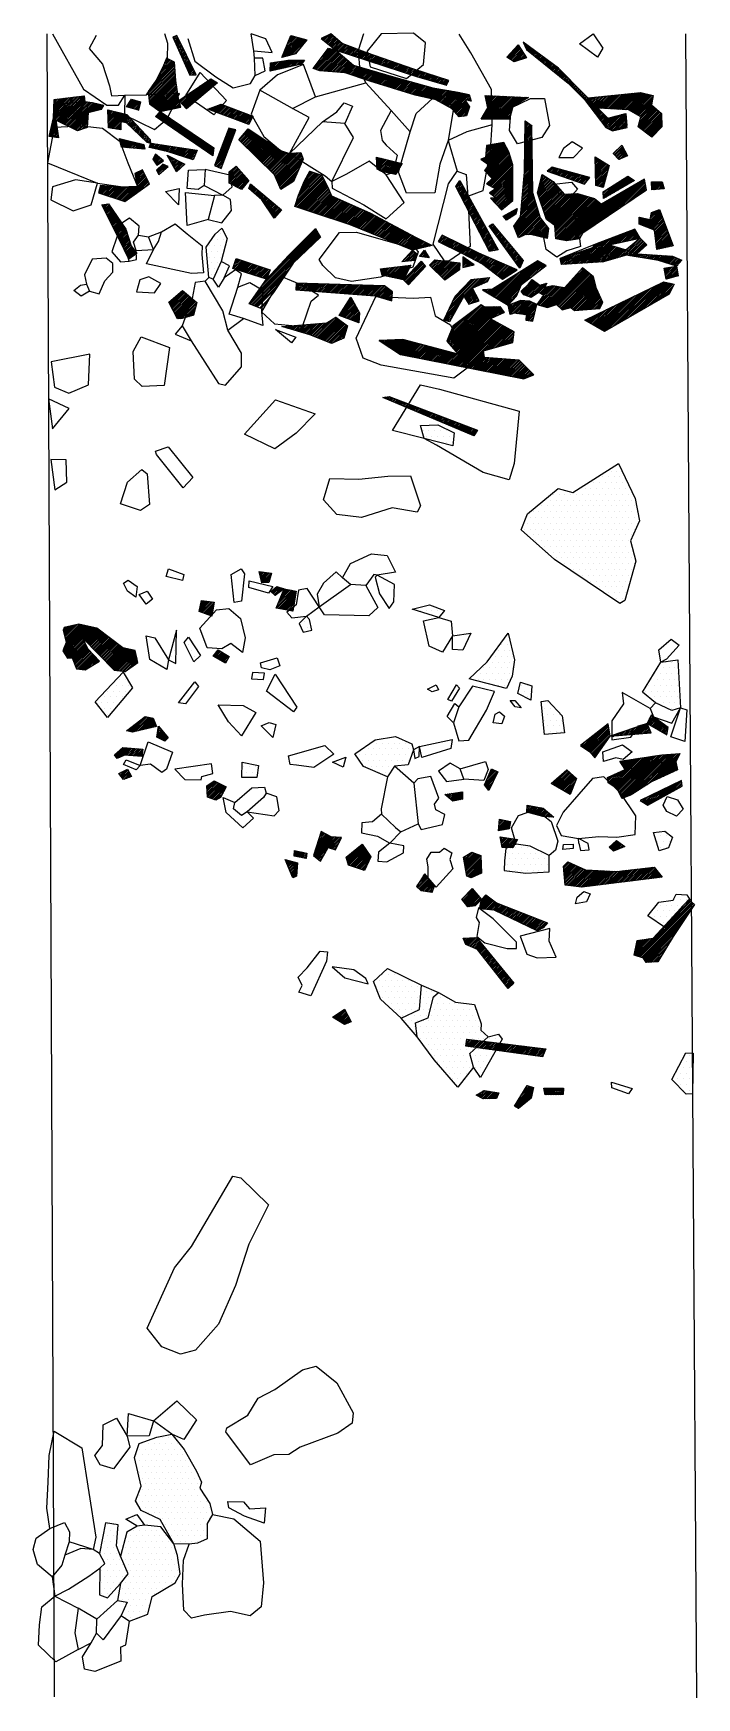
# Model space of a CAD drawing. Header units: metres. Extents: x -3.89 to -2.45, y -19 to -15.4.
import ezdxf

# ---------------------------------------------------------------- set-up
doc = ezdxf.new("R2010")
doc.units = ezdxf.units.M
doc.header["$LTSCALE"] = 25
doc.header["$MEASUREMENT"] = 0
doc.linetypes.add('STRICHPUNKTX2', pattern=[2, 1, -0.5, 0, -0.5])
doc.layers.get('0').update_dxf_attribs({"linetype": 'CONTINUOUS'})
for name, color, linetype in [('GRABUNGSGRENZE', 3, 'STRICHPUNKTX2'), ('KNOCHEN', 2, 'CONTINUOUS'), ('KNOCHENSCHRAFF', 2, 'CONTINUOUS'), ('STEINE', 4, 'CONTINUOUS'), ('STEINESCHRAFF', 4, 'CONTINUOUS')]:
    doc.layers.add(name, color=color, linetype=linetype)

# ---------------------------------------------------------------- blocks, each defined once
blk = doc.blocks.new('*X1')
at = {"color": 0}
for p, q in [((-269.62, -1694.8), (-264.4, -1689.57)), ((-258.48, -1691.79), (-256.34, -1689.64)), ((-258.09, -1691.75), (-255.92, -1689.58)), ((-255.89, -1689.55), (-254.52, -1688.18)), ((-255.74, -1689.05), (-254.72, -1688.03)), ((-255.67, -1689.68), (-254.31, -1688.32)), ((-255.44, -1688.4), (-254.93, -1687.88)), ((-255.44, -1689.81), (-254.1, -1688.47)), ((-255.22, -1689.94), (-253.9, -1688.62)), ((-255.15, -1687.74), (-255.14, -1687.73)), ((-254.99, -1690.07), (-253.69, -1688.76)), ((-254.77, -1690.2), (-253.48, -1688.91)), ((-254.55, -1690.33), (-253.28, -1689.06)), ((-254.32, -1690.46), (-253.07, -1689.21)), ((-254.1, -1690.58), (-252.86, -1689.35)), ((-253.87, -1690.71), (-252.66, -1689.5)), ((-253.65, -1690.84), (-252.45, -1689.65)), ((-270.05, -1694.52), (-267.68, -1692.15)), ((-269.84, -1694.66), (-266.01, -1690.83)), ((-269.41, -1694.93), (-264.34, -1689.87)), ((-269.19, -1695.07), (-264.29, -1690.17)), ((-268.98, -1695.21), (-264.24, -1690.48)), ((-268.76, -1695.35), (-264.19, -1690.78)), ((-268.55, -1695.49), (-264.14, -1691.08)), ((-268.34, -1695.64), (-264.09, -1691.38)), ((-268.19, -1695.83), (-264.04, -1691.69)), ((-268.03, -1696.03), (-263.99, -1691.99)), ((-267.87, -1696.23), (-264.04, -1692.4)), ((-263.9, -1692.25), (-263.88, -1692.24)), ((-263.51, -1692.22), (-263.34, -1692.05)), ((-263.12, -1692.19), (-262.8, -1691.86)), ((-262.74, -1692.15), (-262.26, -1691.68)), ((-262.35, -1692.12), (-261.72, -1691.49)), ((-261.96, -1692.09), (-261.19, -1691.31)), ((-261.58, -1692.05), (-260.65, -1691.12)), ((-261.19, -1692.02), (-260.11, -1690.94)), ((-260.8, -1691.99), (-259.57, -1690.75)), ((-260.42, -1691.95), (-259.03, -1690.57)), ((-260.03, -1691.92), (-258.49, -1690.38)), ((-259.64, -1691.89), (-257.95, -1690.2)), ((-259.25, -1691.85), (-257.41, -1690.01)), ((-258.87, -1691.82), (-256.88, -1689.83)), ((-257.71, -1691.72), (-255.82, -1689.83)), ((-257.32, -1691.69), (-255.71, -1690.07)), ((-256.93, -1691.65), (-255.6, -1690.32)), ((-256.55, -1691.62), (-255.49, -1690.57)), ((-256.16, -1691.59), (-255.39, -1690.81)), ((-255.77, -1691.55), (-255.28, -1691.06)), ((-255.39, -1691.52), (-255.17, -1691.31)), ((-253.43, -1690.97), (-252.25, -1689.79)), ((-253.2, -1691.1), (-252.04, -1689.94)), ((-252.98, -1691.23), (-251.83, -1690.09)), ((-252.75, -1691.36), (-251.63, -1690.23)), ((-252.53, -1691.49), (-251.43, -1690.39)), ((-252.31, -1691.62), (-251.52, -1690.83)), ((-252.08, -1691.75), (-251.6, -1691.27)), ((-251.86, -1691.88), (-251.69, -1691.71)), ((-270.26, -1694.38), (-269.34, -1693.46)), ((-267.71, -1696.42), (-264.94, -1693.65)), ((-267.55, -1696.62), (-265.84, -1694.9)), ((-267.4, -1696.81), (-266.74, -1696.15)), ((-258.67, -1699.04), (-256.45, -1696.83)), ((-258.23, -1698.96), (-256.03, -1696.76)), ((-257.79, -1698.88), (-255.62, -1696.7)), ((-257.36, -1698.79), (-255.2, -1696.64)), ((-256.92, -1698.71), (-254.78, -1696.57)), ((-256.48, -1698.63), (-254.37, -1696.51)), ((-256.05, -1698.55), (-253.95, -1696.45)), ((-255.61, -1698.46), (-253.54, -1696.39)), ((-255.17, -1698.38), (-253.12, -1696.32)), ((-254.74, -1698.3), (-252.71, -1696.27)), ((-254.3, -1698.21), (-252.33, -1696.25)), ((-253.86, -1698.13), (-251.96, -1696.22)), ((-253.43, -1698.05), (-251.58, -1696.2)), ((-252.99, -1697.96), (-251.2, -1696.17)), ((-252.55, -1697.88), (-250.82, -1696.15)), ((-252.12, -1697.8), (-250.44, -1696.12)), ((-251.76, -1697.79), (-250.06, -1696.1)), ((-251.4, -1697.79), (-249.69, -1696.07)), ((-251.04, -1697.78), (-249.31, -1696.05)), ((-250.68, -1697.77), (-248.94, -1696.04)), ((-250.32, -1697.76), (-249.26, -1696.7)), ((-291.05, -1702.79), (-288.23, -1699.97)), ((-290.92, -1702.3), (-288.47, -1699.86)), ((-290.65, -1701.68), (-288.71, -1699.74)), ((-290.38, -1701.06), (-288.95, -1699.63)), ((-290.11, -1700.43), (-289.2, -1699.52)), ((-289.84, -1699.81), (-289.44, -1699.41)), ((-276.38, -1702.62), (-273.27, -1699.5)), ((-276.16, -1702.75), (-273.09, -1699.67)), ((-275.94, -1702.88), (-272.9, -1699.84)), ((-275.71, -1703.01), (-272.72, -1700.01)), ((-275.49, -1703.14), (-272.54, -1700.18)), ((-275.27, -1703.27), (-272.35, -1700.35)), ((-264.44, -1701.99), (-262.85, -1700.39)), ((-264.4, -1702.3), (-262.21, -1700.11)), ((-264.2, -1702.45), (-261.57, -1699.82)), ((-263.98, -1702.59), (-260.93, -1699.54)), ((-263.77, -1702.73), (-260.41, -1699.38)), ((-263.55, -1702.87), (-259.98, -1699.29)), ((-263.34, -1703.01), (-259.54, -1699.21)), ((-263.12, -1703.15), (-259.1, -1699.13)), ((-262.91, -1703.28), (-258.67, -1699.04)), ((-262.69, -1703.42), (-258.23, -1698.96)), ((-262.48, -1703.56), (-257.79, -1698.88)), ((-262.33, -1703.77), (-257.36, -1698.79)), ((-262.22, -1704.01), (-256.92, -1698.71)), ((-262.11, -1704.25), (-256.48, -1698.63)), ((-261.99, -1704.49), (-256.05, -1698.55)), ((-261.89, -1697.67), (-261.86, -1697.64)), ((-261.88, -1704.73), (-255.61, -1698.46)), ((-261.76, -1704.97), (-255.17, -1698.38)), ((-261.75, -1697.88), (-261.44, -1697.58)), ((-261.65, -1705.21), (-254.74, -1698.3)), ((-261.6, -1698.09), (-261.03, -1697.52)), ((-261.54, -1705.45), (-254.3, -1698.21)), ((-261.46, -1698.3), (-260.61, -1697.45)), ((-261.42, -1705.69), (-253.86, -1698.13)), ((-261.32, -1698.51), (-260.2, -1697.39)), ((-261.17, -1698.72), (-259.78, -1697.33)), ((-261.03, -1698.93), (-259.36, -1697.26)), ((-260.92, -1705.54), (-253.43, -1698.05)), ((-260.88, -1699.14), (-258.95, -1697.2)), ((-260.74, -1699.35), (-258.53, -1697.14)), ((-260.41, -1699.38), (-258.11, -1697.08)), ((-260.32, -1705.29), (-252.99, -1697.96)), ((-259.98, -1699.29), (-257.7, -1697.01)), ((-259.72, -1705.05), (-252.55, -1697.88)), ((-259.54, -1699.21), (-257.28, -1696.95)), ((-259.1, -1699.13), (-256.87, -1696.89)), ((-258.93, -1704.61), (-252.12, -1697.8)), ((-257.95, -1703.99), (-251.76, -1697.79)), ((-256.97, -1703.36), (-251.4, -1697.79)), ((-255.99, -1702.73), (-251.04, -1697.78)), ((-255.02, -1702.12), (-250.68, -1697.77)), ((-254.37, -1701.82), (-250.32, -1697.76)), ((-253.72, -1701.52), (-249.96, -1697.76)), ((-253.06, -1701.22), (-249.72, -1697.88)), ((-252.41, -1700.92), (-249.67, -1698.17)), ((-251.75, -1700.62), (-249.61, -1698.47)), ((-251.1, -1700.32), (-249.55, -1698.76)), ((-250.45, -1700.02), (-249.49, -1699.06)), ((-249.96, -1697.76), (-249.57, -1697.37)), ((-249.79, -1699.72), (-249.43, -1699.35)), ((-290.91, -1703), (-288.51, -1700.6)), ((-290.76, -1703.2), (-288.85, -1701.3)), ((-290.61, -1703.41), (-289.2, -1702)), ((-290.46, -1703.62), (-289.54, -1702.7)), ((-290.32, -1703.82), (-289.89, -1703.4)), ((-276.61, -1702.49), (-275.49, -1701.37)), ((-275.05, -1703.4), (-272.17, -1700.52)), ((-274.82, -1703.53), (-271.98, -1700.69)), ((-274.6, -1703.66), (-271.8, -1700.86)), ((-274.38, -1703.79), (-271.62, -1701.03)), ((-274.16, -1703.93), (-271.43, -1701.2)), ((-273.93, -1704.06), (-271.29, -1701.41)), ((-273.71, -1704.19), (-271.52, -1702)), ((-273.49, -1704.32), (-271.75, -1702.58)), ((-273.27, -1704.45), (-271.99, -1703.17)), ((-273.04, -1704.58), (-272.22, -1703.76)), ((-264.52, -1701.37), (-264.12, -1700.97)), ((-264.48, -1701.68), (-263.49, -1700.68)), ((-256.05, -1707.04), (-252.99, -1703.97)), ((-255.78, -1707.12), (-252.31, -1703.64)), ((-254.99, -1706.68), (-251.62, -1703.31)), ((-254.2, -1706.24), (-250.94, -1702.98)), ((-253.4, -1705.8), (-250.26, -1702.66)), ((-252.61, -1705.36), (-249.57, -1702.33)), ((-251.82, -1704.92), (-248.89, -1702)), ((-251.02, -1704.48), (-248.52, -1701.98)), ((-250.23, -1704.04), (-248.49, -1702.3)), ((-249.43, -1703.6), (-248.46, -1702.63)), ((-248.64, -1703.16), (-248.44, -1702.95)), ((-299.56, -1704.93), (-299.39, -1704.77)), ((-299.37, -1705.09), (-298.98, -1704.71)), ((-299.18, -1705.26), (-298.56, -1704.64)), ((-298.98, -1705.42), (-298.15, -1704.58)), ((-298.79, -1705.58), (-297.73, -1704.52)), ((-298.6, -1705.75), (-297.32, -1704.46)), ((-298.41, -1705.91), (-296.91, -1704.4)), ((-298.22, -1706.07), (-296.49, -1704.34)), ((-298.03, -1706.23), (-296.08, -1704.28)), ((-297.67, -1706.23), (-295.88, -1704.44)), ((-297.23, -1706.14), (-295.88, -1704.79)), ((-296.79, -1706.06), (-295.88, -1705.15)), ((-296.35, -1705.97), (-295.88, -1705.5)), ((-295.91, -1705.89), (-295.88, -1705.86)), ((-282, -1708.58), (-280.77, -1707.35)), ((-281.97, -1708.2), (-281.07, -1707.3)), ((-281.94, -1707.82), (-281.37, -1707.25)), ((-281.92, -1707.44), (-281.67, -1707.2)), ((-281.76, -1708.7), (-280.47, -1707.41)), ((-281.48, -1708.77), (-280.17, -1707.46)), ((-281.2, -1708.85), (-279.87, -1707.51)), ((-280.93, -1708.93), (-279.56, -1707.57)), ((-280.65, -1709.01), (-279.26, -1707.62)), ((-272.82, -1704.71), (-272.45, -1704.34)), ((-257.36, -1706.22), (-257.09, -1705.95)), ((-257.14, -1706.36), (-256.41, -1705.62)), ((-256.92, -1706.49), (-255.73, -1705.29)), ((-256.71, -1706.63), (-255.04, -1704.96)), ((-256.49, -1706.76), (-254.36, -1704.63)), ((-256.27, -1706.9), (-253.67, -1704.3)), ((-288.09, -1712.56), (-286.09, -1710.55)), ((-288.06, -1712.17), (-286.38, -1710.5)), ((-288.03, -1711.79), (-286.68, -1710.44)), ((-288, -1711.4), (-286.98, -1710.38)), ((-287.97, -1711.02), (-287.27, -1710.33)), ((-287.93, -1710.63), (-287.57, -1710.27)), ((-287.9, -1710.25), (-287.87, -1710.21)), ((-287.82, -1712.64), (-285.79, -1710.61)), ((-287.38, -1712.56), (-285.51, -1710.69)), ((-286.94, -1712.47), (-285.58, -1711.11)), ((-280.37, -1709.08), (-278.96, -1707.67)), ((-280.1, -1709.16), (-278.66, -1707.73)), ((-279.82, -1709.24), (-278.39, -1707.81)), ((-279.55, -1709.32), (-278.2, -1707.97)), ((-279.27, -1709.39), (-278.01, -1708.13)), ((-278.99, -1709.47), (-277.82, -1708.29)), ((-278.72, -1709.55), (-277.63, -1708.46)), ((-278.42, -1709.6), (-277.43, -1708.62)), ((-278.09, -1709.63), (-277.24, -1708.78)), ((-277.75, -1709.65), (-277.05, -1708.94)), ((-277.42, -1709.67), (-276.86, -1709.1)), ((-277.09, -1709.69), (-276.67, -1709.27)), ((-276.76, -1709.71), (-276.48, -1709.43)), ((-276.42, -1709.73), (-276.29, -1709.59)), ((-287.75, -1713.98), (-287.74, -1713.97)), ((-287.69, -1714.27), (-287.43, -1714.02)), ((-287.63, -1714.57), (-287.12, -1714.06)), ((-287.57, -1714.86), (-286.81, -1714.11)), ((-287.51, -1715.16), (-286.51, -1714.15)), ((-287.45, -1715.45), (-286.2, -1714.2)), ((-287.39, -1715.75), (-285.89, -1714.25)), ((-287.33, -1716.04), (-285.58, -1714.29)), ((-287.2, -1716.26), (-285.27, -1714.34)), ((-286.86, -1716.28), (-284.97, -1714.38)), ((-286.52, -1716.29), (-284.66, -1714.43)), ((-286.5, -1712.38), (-285.65, -1711.53)), ((-286.18, -1716.31), (-284.35, -1714.47)), ((-286.06, -1712.3), (-285.72, -1711.95)), ((-285.85, -1716.32), (-284.04, -1714.52)), ((-295.59, -1718.64), (-294.9, -1717.95)), ((-295.54, -1718.94), (-294.02, -1717.42)), ((-295.49, -1719.24), (-293.64, -1717.4)), ((-295.43, -1719.55), (-293.37, -1717.48)), ((-295.38, -1719.85), (-293.11, -1717.57)), ((-295.33, -1720.15), (-292.84, -1717.66)), ((-295.28, -1720.45), (-292.58, -1717.75)), ((-295.23, -1720.75), (-292.31, -1717.84)), ((-295.17, -1721.05), (-292.05, -1717.93)), ((-295.12, -1721.36), (-291.87, -1718.1)), ((-295.07, -1721.66), (-291.86, -1718.44)), ((-285.51, -1716.34), (-284.34, -1715.17)), ((-285.17, -1716.35), (-284.78, -1715.97)), ((-263.98, -1716.38), (-262.47, -1714.86)), ((-263.8, -1716.56), (-262.26, -1715.01)), ((-263.63, -1716.73), (-262.05, -1715.16)), ((-263.45, -1716.91), (-261.85, -1715.31)), ((-263.25, -1717.06), (-261.64, -1715.45)), ((-262.66, -1716.82), (-261.44, -1715.6)), ((-262.06, -1716.58), (-261.23, -1715.75)), ((-261.46, -1716.33), (-261.02, -1715.89)), ((-260.86, -1716.09), (-260.82, -1716.04)), ((-295.02, -1721.96), (-291.85, -1718.79)), ((-294.97, -1722.26), (-291.84, -1719.13)), ((-294.88, -1722.53), (-291.83, -1719.48)), ((-294.61, -1722.62), (-291.82, -1719.82)), ((-294.35, -1722.7), (-291.81, -1720.17)), ((-294.08, -1722.79), (-291.8, -1720.51)), ((-293.55, -1722.61), (-291.79, -1720.86)), ((-292.9, -1722.31), (-291.78, -1721.2)), ((-292.25, -1722.02), (-291.77, -1721.54)), ((-274.06, -1720.44), (-273.05, -1719.44)), ((-274.03, -1720.77), (-272.81, -1719.55)), ((-274, -1721.09), (-272.56, -1719.66)), ((-273.97, -1721.42), (-272.32, -1719.77)), ((-273.94, -1721.75), (-272.08, -1719.88)), ((-273.92, -1722.07), (-271.83, -1719.99)), ((-273.89, -1722.4), (-271.59, -1720.1)), ((-273.86, -1722.72), (-271.35, -1720.21)), ((-273.83, -1723.05), (-271.1, -1720.32)), ((-273.8, -1723.37), (-270.86, -1720.43)), ((-273.77, -1723.7), (-270.62, -1720.54)), ((-273.75, -1724.02), (-270.37, -1720.65)), ((-273.72, -1724.35), (-270.13, -1720.76)), ((-273.45, -1724.43), (-269.89, -1720.87)), ((-273.14, -1724.47), (-269.65, -1720.98)), ((-272.82, -1724.51), (-269.4, -1721.09)), ((-272.51, -1724.55), (-269.11, -1721.15)), ((-272.19, -1724.59), (-268.77, -1721.17)), ((-271.88, -1724.63), (-268.43, -1721.18)), ((-271.57, -1724.67), (-268.09, -1721.2)), ((-271.25, -1724.71), (-267.76, -1721.21)), ((-270.94, -1724.75), (-267.42, -1721.23)), ((-270.63, -1724.79), (-267.08, -1721.25)), ((-270.31, -1724.83), (-266.74, -1721.26)), ((-269.97, -1724.84), (-266.4, -1721.28)), ((-269.57, -1724.79), (-266.07, -1721.29)), ((-269.16, -1724.74), (-265.73, -1721.31)), ((-268.76, -1724.69), (-265.39, -1721.32)), ((-268.36, -1724.64), (-265.05, -1721.34)), ((-267.95, -1724.59), (-264.71, -1721.35)), ((-267.55, -1724.54), (-264.38, -1721.37)), ((-267.15, -1724.49), (-264.04, -1721.38)), ((-266.74, -1724.44), (-263.7, -1721.4)), ((-266.34, -1724.39), (-263.36, -1721.42)), ((-265.94, -1724.35), (-263.02, -1721.43)), ((-265.53, -1724.3), (-262.68, -1721.45)), ((-265.13, -1724.25), (-262.31, -1721.42)), ((-264.73, -1724.2), (-261.91, -1721.38)), ((-264.33, -1724.15), (-261.51, -1721.33)), ((-263.92, -1724.1), (-261.11, -1721.29)), ((-263.52, -1724.05), (-260.71, -1721.24)), ((-263.12, -1724), (-260.31, -1721.2)), ((-262.71, -1723.95), (-259.91, -1721.15)), ((-262.31, -1723.9), (-259.52, -1721.11)), ((-261.91, -1723.85), (-259.12, -1721.06)), ((-261.5, -1723.8), (-258.72, -1721.02)), ((-261.1, -1723.75), (-258.32, -1720.97)), ((-260.7, -1723.7), (-257.92, -1720.93)), ((-260.29, -1723.65), (-257.52, -1720.88)), ((-259.89, -1723.6), (-257.12, -1720.84)), ((-259.49, -1723.55), (-256.73, -1720.79)), ((-259.08, -1723.5), (-256.33, -1720.75)), ((-258.68, -1723.45), (-255.93, -1720.7)), ((-258.28, -1723.4), (-255.53, -1720.66)), ((-257.88, -1723.35), (-255.13, -1720.61)), ((-257.47, -1723.3), (-254.73, -1720.57)), ((-257.07, -1723.26), (-254.43, -1720.61)), ((-256.67, -1723.21), (-254.27, -1720.81)), ((-256.26, -1723.16), (-254.11, -1721.01)), ((-255.86, -1723.11), (-253.96, -1721.2)), ((-255.46, -1723.06), (-253.8, -1721.4)), ((-255.05, -1723.01), (-253.65, -1721.6)), ((-254.65, -1722.96), (-253.49, -1721.8)), ((-254.25, -1722.91), (-253.33, -1721.99)), ((-305.67, -1724.83), (-303.49, -1722.65)), ((-305.65, -1724.46), (-303.65, -1722.46)), ((-305.49, -1725.01), (-303.33, -1722.85)), ((-305.32, -1725.19), (-303.17, -1723.04)), ((-305.14, -1725.36), (-303.01, -1723.23)), ((-304.96, -1723.42), (-303.81, -1722.27)), ((-304.96, -1725.54), (-302.85, -1723.43)), ((-304.71, -1725.64), (-302.69, -1723.62)), ((-304.4, -1725.68), (-302.53, -1723.82)), ((-304.27, -1722.38), (-303.97, -1722.07)), ((-304.09, -1725.73), (-302.37, -1724.01)), ((-303.78, -1725.77), (-302.21, -1724.2)), ((-303.47, -1725.82), (-302.05, -1724.4)), ((-303.16, -1725.86), (-301.89, -1724.59)), ((-302.85, -1725.9), (-302.09, -1725.15)), ((-295.98, -1727.52), (-293.72, -1725.26)), ((-295.83, -1727.72), (-293.55, -1725.44)), ((-295.67, -1727.92), (-293.39, -1725.63)), ((-253.84, -1722.86), (-253.18, -1722.19)), ((-253.44, -1722.81), (-253.02, -1722.39)), ((-253.04, -1722.76), (-252.87, -1722.59)), ((-302.54, -1725.95), (-302.3, -1725.71)), ((-295.52, -1728.11), (-293.22, -1725.82)), ((-295.36, -1728.31), (-293.06, -1726.01)), ((-295.2, -1728.51), (-292.9, -1726.2)), ((-295.05, -1728.71), (-292.73, -1726.39)), ((-294.89, -1728.9), (-292.57, -1726.58)), ((-294.74, -1729.1), (-292.4, -1726.77)), ((-294.36, -1729.08), (-292.24, -1726.96)), ((-293.95, -1729.03), (-292.07, -1727.15)), ((-293.55, -1728.97), (-291.91, -1727.34)), ((-292.14, -1729.33), (-289.97, -1727.16)), ((-292.05, -1728.89), (-290.17, -1727.01)), ((-292, -1729.55), (-289.77, -1727.31)), ((-291.96, -1728.45), (-290.37, -1726.86)), ((-291.87, -1728), (-290.57, -1726.71)), ((-291.78, -1727.56), (-290.77, -1726.55)), ((-291.68, -1729.58), (-289.56, -1727.47)), ((-291.36, -1729.61), (-289.36, -1727.62)), ((-291.03, -1729.64), (-289.16, -1727.77)), ((-290.71, -1729.67), (-288.96, -1727.92)), ((-290.39, -1729.71), (-288.76, -1728.08)), ((-290.07, -1729.74), (-288.56, -1728.23)), ((-289.74, -1729.77), (-288.32, -1728.34)), ((-289.42, -1729.8), (-288.06, -1728.44)), ((-289.1, -1729.83), (-287.81, -1728.54)), ((-288.84, -1729.92), (-287.55, -1728.63)), ((-288.6, -1730.04), (-287.3, -1728.73)), ((-288.36, -1730.15), (-287.04, -1728.83)), ((-288.12, -1730.27), (-286.79, -1728.93)), ((-287.88, -1730.38), (-286.53, -1729.03)), ((-287.64, -1730.49), (-286.28, -1729.13)), ((-287.4, -1730.61), (-286.02, -1729.23)), ((-258.32, -1739.7), (-246.52, -1727.91)), ((-258.04, -1739.78), (-246.34, -1728.08)), ((-257.77, -1739.86), (-246.15, -1728.25)), ((-257.5, -1739.94), (-245.97, -1728.42)), ((-257.22, -1740.02), (-245.78, -1728.59)), ((-252.69, -1733.72), (-246.71, -1727.74)), ((-248.53, -1729.21), (-246.89, -1727.57)), ((-287.16, -1730.72), (-285.77, -1729.33)), ((-286.92, -1730.84), (-285.51, -1729.42)), ((-286.68, -1730.95), (-285.26, -1729.52)), ((-286.44, -1731.06), (-285, -1729.62)), ((-286.21, -1731.18), (-284.75, -1729.72)), ((-285.97, -1731.29), (-284.49, -1729.82)), ((-285.73, -1731.41), (-284.24, -1729.92)), ((-285.49, -1731.52), (-283.98, -1730.02)), ((-285.25, -1731.63), (-283.73, -1730.11)), ((-285.01, -1731.75), (-283.47, -1730.21)), ((-284.77, -1731.86), (-283.22, -1730.31)), ((-284.53, -1731.98), (-282.96, -1730.41)), ((-284.29, -1732.09), (-282.71, -1730.51)), ((-284.05, -1732.2), (-282.45, -1730.61)), ((-283.81, -1732.32), (-282.2, -1730.71)), ((-283.57, -1732.43), (-281.94, -1730.81)), ((-283.33, -1732.55), (-281.69, -1730.9)), ((-283.09, -1732.66), (-281.43, -1731)), ((-282.85, -1732.77), (-281.18, -1731.1)), ((-282.61, -1732.89), (-280.92, -1731.2)), ((-282.37, -1733), (-280.67, -1731.3)), ((-282.13, -1733.12), (-280.42, -1731.4)), ((-281.89, -1733.23), (-280.16, -1731.5)), ((-281.65, -1733.34), (-279.91, -1731.6)), ((-281.41, -1733.46), (-279.65, -1731.69)), ((-281.17, -1733.57), (-279.4, -1731.79)), ((-280.93, -1733.69), (-279.14, -1731.89)), ((-280.69, -1733.8), (-278.89, -1731.99)), ((-280.46, -1733.91), (-278.63, -1732.09)), ((-280.22, -1734.03), (-278.38, -1732.19)), ((-279.98, -1734.14), (-278.12, -1732.29)), ((-279.74, -1734.26), (-277.87, -1732.39)), ((-279.09, -1733.97), (-277.61, -1732.48)), ((-256.95, -1740.11), (-246.3, -1729.45)), ((-256.7, -1740.21), (-247.03, -1730.54)), ((-256.57, -1740.44), (-247.76, -1731.62)), ((-256.44, -1740.66), (-248.49, -1732.71)), ((-295.67, -1736.05), (-295.5, -1735.88)), ((-295.57, -1736.3), (-295.13, -1735.86)), ((-295.46, -1736.54), (-294.75, -1735.84)), ((-295.36, -1736.79), (-294.38, -1735.82)), ((-295.25, -1737.04), (-294.01, -1735.8)), ((-295.1, -1737.25), (-293.63, -1735.78)), ((-294.86, -1737.35), (-293.26, -1735.76)), ((-294.61, -1737.46), (-292.89, -1735.74)), ((-294.36, -1737.57), (-292.7, -1735.91)), ((-294.12, -1737.68), (-292.54, -1736.1)), ((-293.87, -1737.79), (-292.38, -1736.29)), ((-258.8, -1739.48), (-255.3, -1735.98)), ((-258.7, -1739.03), (-255.7, -1736.03)), ((-258.61, -1738.59), (-256.11, -1736.09)), ((-258.59, -1739.62), (-254.89, -1735.92)), ((-258.52, -1738.14), (-256.52, -1736.14)), ((-258.43, -1737.7), (-256.93, -1736.19)), ((-258.34, -1737.25), (-257.33, -1736.25)), ((-258.24, -1736.8), (-257.74, -1736.3)), ((-258.15, -1736.36), (-258.15, -1736.35)), ((-256.31, -1740.88), (-249.23, -1733.8)), ((-256.18, -1741.11), (-249.96, -1734.88)), ((-255.84, -1741.12), (-250.6, -1735.88)), ((-293.63, -1737.89), (-292.22, -1736.49)), ((-293.38, -1738), (-292.06, -1736.68)), ((-293.14, -1738.11), (-291.9, -1736.87)), ((-292.89, -1738.22), (-291.74, -1737.07)), ((-292.65, -1738.33), (-291.58, -1737.26)), ((-292.49, -1738.52), (-291.42, -1737.46)), ((-292.33, -1738.72), (-291.26, -1737.65)), ((-292.17, -1738.91), (-291.1, -1737.84)), ((-292.02, -1739.11), (-290.94, -1738.04)), ((-291.86, -1739.31), (-290.78, -1738.23)), ((-291.7, -1739.51), (-290.62, -1738.43)), ((-291.55, -1739.7), (-290.47, -1738.62)), ((-291.39, -1739.9), (-290.31, -1738.81)), ((-291.23, -1740.1), (-290.15, -1739.01)), ((-291.08, -1740.29), (-289.99, -1739.2)), ((-290.92, -1740.49), (-289.83, -1739.4)), ((-290.77, -1740.69), (-289.67, -1739.59)), ((-290.61, -1740.89), (-289.51, -1739.78)), ((-290.45, -1741.08), (-289.35, -1739.98)), ((-255.46, -1741.09), (-251.14, -1736.77)), ((-255.09, -1741.07), (-251.67, -1737.66)), ((-254.71, -1741.05), (-252.21, -1738.55)), ((-254.33, -1741.02), (-252.74, -1739.44)), ((-290.3, -1741.28), (-289.19, -1740.17)), ((-290.14, -1741.48), (-289.03, -1740.36)), ((-289.98, -1741.67), (-288.87, -1740.56)), ((-289.83, -1741.87), (-288.71, -1740.75)), ((-289.67, -1742.07), (-288.55, -1740.95)), ((-289.51, -1742.26), (-288.39, -1741.14)), ((-289.36, -1742.46), (-288.23, -1741.33)), ((-289.2, -1742.66), (-288.07, -1741.53)), ((-289.04, -1742.86), (-287.91, -1741.72)), ((-288.89, -1743.05), (-287.75, -1741.92)), ((-288.73, -1743.25), (-287.59, -1742.11)), ((-288.58, -1743.45), (-287.43, -1742.3)), ((-288.42, -1743.64), (-287.27, -1742.5)), ((-288.26, -1743.84), (-287.11, -1742.69)), ((-288.11, -1744.04), (-286.95, -1742.89)), ((-287.95, -1744.24), (-286.79, -1743.08)), ((-287.79, -1744.43), (-286.63, -1743.27)), ((-287.64, -1744.63), (-286.47, -1743.47)), ((-253.96, -1741), (-253.28, -1740.32)), ((-287.48, -1744.83), (-286.31, -1743.66)), ((-287.32, -1745.02), (-286.15, -1743.85)), ((-287.17, -1745.22), (-285.99, -1744.05)), ((-287.01, -1745.42), (-285.83, -1744.24)), ((-286.85, -1745.62), (-285.68, -1744.44)), ((-286.7, -1745.81), (-285.52, -1744.63)), ((-286.54, -1746.01), (-285.36, -1744.82)), ((-286.39, -1746.21), (-285.2, -1745.02)), ((-286.23, -1746.4), (-285.04, -1745.21)), ((-286.07, -1746.6), (-284.88, -1745.41)), ((-295.13, -1759.19), (-293.74, -1757.81)), ((-295.08, -1758.79), (-294.06, -1757.77)), ((-295.02, -1758.38), (-294.37, -1757.73)), ((-294.97, -1757.97), (-294.68, -1757.69)), ((-294.85, -1759.27), (-293.43, -1757.85)), ((-294.54, -1759.31), (-293.11, -1757.89)), ((-294.23, -1759.36), (-292.8, -1757.93)), ((-293.92, -1759.4), (-292.49, -1757.96)), ((-293.61, -1759.44), (-292.17, -1758)), ((-293.3, -1759.48), (-291.86, -1758.04)), ((-292.99, -1759.53), (-291.54, -1758.08)), ((-292.67, -1759.57), (-291.23, -1758.12)), ((-292.36, -1759.61), (-290.92, -1758.16)), ((-292.05, -1759.65), (-290.6, -1758.2)), ((-291.74, -1759.69), (-290.29, -1758.24)), ((-291.43, -1759.74), (-289.97, -1758.28)), ((-291.12, -1759.78), (-289.66, -1758.32)), ((-290.81, -1759.82), (-289.35, -1758.36)), ((-290.49, -1759.86), (-289.03, -1758.4)), ((-290.18, -1759.9), (-288.72, -1758.44)), ((-289.87, -1759.95), (-288.4, -1758.48)), ((-289.56, -1759.99), (-288.09, -1758.52)), ((-289.25, -1760.03), (-287.77, -1758.56)), ((-288.94, -1760.07), (-287.46, -1758.6)), ((-288.63, -1760.11), (-287.15, -1758.64)), ((-288.31, -1760.16), (-286.83, -1758.68)), ((-288, -1760.2), (-286.52, -1758.71)), ((-287.69, -1760.24), (-286.2, -1758.75)), ((-287.38, -1760.28), (-285.89, -1758.79)), ((-287.07, -1760.33), (-285.58, -1758.83)), ((-286.76, -1760.37), (-285.26, -1758.87)), ((-286.45, -1760.41), (-284.95, -1758.91)), ((-286.13, -1760.45), (-284.63, -1758.95)), ((-285.82, -1760.49), (-284.32, -1758.99)), ((-285.51, -1760.54), (-284.01, -1759.03)), ((-285.2, -1760.58), (-283.69, -1759.07)), ((-284.89, -1760.62), (-283.38, -1759.11)), ((-284.58, -1760.66), (-283.06, -1759.15)), ((-284.27, -1760.7), (-282.75, -1759.19)), ((-283.95, -1760.75), (-282.43, -1759.23)), ((-283.64, -1760.79), (-282.12, -1759.27)), ((-283.33, -1760.83), (-281.81, -1759.31)), ((-283.02, -1760.87), (-281.49, -1759.35)), ((-282.71, -1760.91), (-281.18, -1759.39)), ((-282.4, -1760.96), (-280.86, -1759.42)), ((-282.08, -1761), (-280.55, -1759.46)), ((-281.77, -1761.04), (-280.24, -1759.5)), ((-281.46, -1761.08), (-279.92, -1759.54)), ((-281.15, -1761.13), (-279.61, -1759.58)), ((-280.84, -1761.17), (-279.29, -1759.62)), ((-280.53, -1761.21), (-278.98, -1759.66)), ((-280.22, -1761.25), (-278.67, -1759.7)), ((-279.9, -1761.29), (-278.35, -1759.74)), ((-279.59, -1761.34), (-278.04, -1759.78)), ((-279.28, -1761.38), (-278.01, -1760.11)), ((-278.97, -1761.42), (-278.24, -1760.69)), ((-278.66, -1761.46), (-278.47, -1761.28)), ((-284.5, -1771.9), (-280.69, -1768.09)), ((-284.5, -1772.25), (-280.58, -1768.33)), ((-283.94, -1770.98), (-280.95, -1768)), ((-283.38, -1770.07), (-281.22, -1767.91)), ((-282.81, -1769.15), (-281.48, -1767.82)), ((-282.25, -1768.24), (-281.75, -1767.73)), ((-278.26, -1768.49), (-278.06, -1768.29)), ((-278.2, -1768.78), (-277.71, -1768.29)), ((-278.13, -1769.07), (-277.36, -1768.29)), ((-278.07, -1769.36), (-277, -1768.29)), ((-278.01, -1769.65), (-276.65, -1768.29)), ((-277.72, -1769.71), (-276.3, -1768.29)), ((-277.36, -1769.71), (-275.94, -1768.29)), ((-277, -1769.7), (-275.59, -1768.29)), ((-276.64, -1769.7), (-275.24, -1768.29)), ((-276.28, -1769.69), (-274.88, -1768.29)), ((-275.93, -1769.69), (-274.53, -1768.29)), ((-275.57, -1769.68), (-274.18, -1768.29)), ((-275.21, -1769.68), (-274.09, -1768.56)), ((-292.75, -1769.89), (-292.3, -1769.45)), ((-292.51, -1770.01), (-291.38, -1768.88)), ((-292.28, -1770.13), (-290.94, -1768.79)), ((-292.05, -1770.25), (-290.63, -1768.84)), ((-291.81, -1770.37), (-290.33, -1768.89)), ((-291.58, -1770.5), (-290.03, -1768.95)), ((-291.31, -1770.57), (-289.73, -1769)), ((-290.94, -1770.56), (-289.43, -1769.05)), ((-290.57, -1770.55), (-289.13, -1769.11)), ((-290.21, -1770.54), (-288.83, -1769.16)), ((-289.84, -1770.52), (-288.53, -1769.21)), ((-289.47, -1770.51), (-288.23, -1769.27)), ((-289.11, -1770.5), (-288.09, -1769.48)), ((-288.74, -1770.48), (-288.36, -1770.1)), ((-284.28, -1772.38), (-280.68, -1768.79)), ((-284.05, -1772.51), (-280.78, -1769.24)), ((-283.83, -1772.64), (-280.88, -1769.7)), ((-282.2, -1771.37), (-280.99, -1770.15)), ((-274.85, -1769.68), (-274.1, -1768.93)), ((-274.49, -1769.67), (-274.12, -1769.29)), ((-274.14, -1769.67), (-274.13, -1769.66))]:
    blk.add_line(p, q, dxfattribs=at)
blk = doc.blocks.new('*X2')
at = {"color": 0}
for p, q in [((-339.79, -1656.78), (-339.71, -1656.7)), ((-339.72, -1657.06), (-339.4, -1656.74)), ((-339.65, -1657.35), (-339.09, -1656.78)), ((-339.58, -1657.63), (-338.78, -1656.82)), ((-339.51, -1657.91), (-338.46, -1656.87)), ((-339.44, -1658.2), (-338.15, -1656.91)), ((-339.37, -1658.48), (-337.84, -1656.95)), ((-339.3, -1658.76), (-337.53, -1656.99)), ((-339.23, -1659.04), (-337.22, -1657.03)), ((-338.94, -1659.11), (-337.23, -1657.4)), ((-338.56, -1659.08), (-337.39, -1657.91)), ((-338.18, -1659.06), (-337.55, -1658.42)), ((-337.8, -1659.03), (-337.71, -1658.93)), ((-337.27, -1660.97), (-337.17, -1660.88)), ((-337.09, -1661.15), (-335.91, -1659.97)), ((-336.91, -1661.32), (-335.64, -1660.05)), ((-336.74, -1661.5), (-335.36, -1660.12)), ((-336.56, -1661.68), (-335.08, -1660.2)), ((-336.38, -1661.85), (-334.81, -1660.28)), ((-335.99, -1664.29), (-332.48, -1660.78)), ((-335.95, -1664.6), (-332.19, -1660.84)), ((-335.74, -1663.69), (-332.77, -1660.72)), ((-335.65, -1664.66), (-331.89, -1660.9)), ((-335.49, -1663.08), (-333.07, -1660.66)), ((-335.24, -1662.48), (-333.36, -1660.6)), ((-335.15, -1660.97), (-334.53, -1660.36)), ((-334.99, -1661.87), (-333.66, -1660.54)), ((-334.74, -1661.27), (-333.95, -1660.49)), ((-334.49, -1660.67), (-334.25, -1660.43)), ((-352.69, -1665.08), (-350.75, -1663.14)), ((-352.63, -1665.37), (-350.44, -1663.18)), ((-352.61, -1664.64), (-351.06, -1663.1)), ((-352.52, -1664.21), (-351.37, -1663.06)), ((-352.44, -1663.77), (-351.69, -1663.02)), ((-352.36, -1663.33), (-352, -1662.98)), ((-352.36, -1665.46), (-350.12, -1663.22)), ((-352.1, -1665.55), (-349.81, -1663.26)), ((-351.84, -1665.65), (-349.54, -1663.35)), ((-351.58, -1665.74), (-349.61, -1663.76)), ((-351.32, -1665.83), (-349.67, -1664.18)), ((-335.35, -1664.71), (-331.89, -1661.25)), ((-335.05, -1664.76), (-331.95, -1661.66)), ((-334.75, -1664.82), (-332.01, -1662.08)), ((-334.45, -1664.87), (-332.08, -1662.5)), ((-334.15, -1664.93), (-332.14, -1662.92)), ((-333.86, -1664.98), (-332.21, -1663.33)), ((-333.56, -1665.04), (-332.27, -1663.75)), ((-333.26, -1665.09), (-332.33, -1664.17)), ((-378.75, -1668.16), (-378.68, -1668.09)), ((-351.06, -1665.92), (-349.73, -1664.6)), ((-350.8, -1666.01), (-349.8, -1665.02)), ((-350.53, -1666.11), (-349.86, -1665.43)), ((-350.27, -1666.2), (-349.92, -1665.85)), ((-350.01, -1666.29), (-349.99, -1666.27)), ((-332.96, -1665.15), (-332.4, -1664.59)), ((-332.66, -1665.2), (-332.46, -1665)), ((-382.21, -1673.74), (-378.28, -1669.81)), ((-382.12, -1669.41), (-381.37, -1668.65)), ((-382.12, -1674), (-378.2, -1670.09)), ((-382.05, -1669.69), (-380.91, -1668.55)), ((-381.99, -1668.92), (-381.82, -1668.76)), ((-381.98, -1669.98), (-380.45, -1668.45)), ((-381.97, -1674.21), (-378.12, -1670.36)), ((-381.96, -1673.13), (-378.36, -1669.54)), ((-381.91, -1670.26), (-380, -1668.35)), ((-381.84, -1670.54), (-379.54, -1668.24)), ((-381.83, -1674.42), (-378.04, -1670.63)), ((-381.77, -1670.82), (-379.08, -1668.14)), ((-381.7, -1671.11), (-378.75, -1668.16)), ((-381.7, -1672.53), (-378.44, -1669.26)), ((-381.69, -1674.63), (-377.96, -1670.91)), ((-381.63, -1671.39), (-378.68, -1668.44)), ((-381.56, -1671.67), (-378.6, -1668.71)), ((-381.55, -1674.84), (-377.87, -1671.17)), ((-381.49, -1671.96), (-378.52, -1668.99)), ((-381.4, -1675.06), (-377.76, -1671.41)), ((-381.26, -1675.27), (-377.64, -1671.65)), ((-378.68, -1668.44), (-378.39, -1668.16)), ((-378.6, -1668.71), (-378.1, -1668.22)), ((-378.52, -1668.99), (-377.81, -1668.28)), ((-378.44, -1669.26), (-377.53, -1668.35)), ((-378.36, -1669.54), (-377.24, -1668.41)), ((-378.28, -1669.81), (-376.95, -1668.48)), ((-378.2, -1670.09), (-376.66, -1668.54)), ((-378.12, -1670.36), (-376.37, -1668.6)), ((-378.04, -1670.63), (-376.08, -1668.67)), ((-377.96, -1670.91), (-375.79, -1668.73)), ((-377.85, -1671.14), (-375.5, -1668.8)), ((-377.67, -1671.32), (-375.21, -1668.86)), ((-377.5, -1671.5), (-374.92, -1668.92)), ((-377.32, -1671.68), (-374.7, -1669.06)), ((-377.15, -1671.86), (-374.5, -1669.21)), ((-376.97, -1672.04), (-374.3, -1669.36)), ((-376.8, -1672.22), (-374.1, -1669.52)), ((-376.62, -1672.4), (-373.9, -1669.67)), ((-376.45, -1672.58), (-373.69, -1669.82)), ((-376.27, -1672.75), (-373.49, -1669.97)), ((-376.1, -1672.93), (-373.29, -1670.12)), ((-375.92, -1673.11), (-373.09, -1670.28)), ((-375.75, -1673.29), (-372.89, -1670.43)), ((-375.57, -1673.47), (-372.69, -1670.58)), ((-375.4, -1673.65), (-372.49, -1670.73)), ((-375.23, -1673.83), (-372.28, -1670.89)), ((-375.05, -1674.01), (-372.08, -1671.04)), ((-374.88, -1674.18), (-371.88, -1671.19)), ((-374.7, -1674.36), (-371.68, -1671.34)), ((-374.53, -1674.54), (-371.48, -1671.49)), ((-374.35, -1674.72), (-371.28, -1671.65)), ((-381.02, -1675.38), (-377.53, -1671.89)), ((-380.63, -1675.34), (-377.41, -1672.13)), ((-380.23, -1675.3), (-377.3, -1672.37)), ((-380.08, -1675.5), (-377.19, -1672.6)), ((-379.98, -1675.76), (-377.07, -1672.84)), ((-379.89, -1676.01), (-376.96, -1673.08)), ((-379.79, -1676.27), (-376.84, -1673.32)), ((-379.69, -1676.53), (-376.69, -1673.52)), ((-379.6, -1676.78), (-376.52, -1673.71)), ((-379.5, -1677.04), (-376.34, -1673.89)), ((-379.4, -1677.3), (-376.17, -1674.07)), ((-379.31, -1677.56), (-376, -1674.25)), ((-379.14, -1677.74), (-375.82, -1674.43)), ((-378.82, -1677.77), (-375.65, -1674.61)), ((-378.49, -1677.8), (-375.48, -1674.79)), ((-378.16, -1677.82), (-375.31, -1674.97)), ((-377.84, -1677.85), (-375.13, -1675.15)), ((-374.18, -1674.9), (-371.07, -1671.8)), ((-374, -1675.08), (-370.87, -1671.95)), ((-373.83, -1675.26), (-370.67, -1672.1)), ((-373.65, -1675.44), (-370.47, -1672.25)), ((-373.48, -1675.61), (-370.27, -1672.41)), ((-373.3, -1675.79), (-370.07, -1672.56)), ((-373.13, -1675.97), (-369.87, -1672.71)), ((-372.95, -1676.15), (-369.66, -1672.86)), ((-372.78, -1676.33), (-369.46, -1673.01)), ((-372.6, -1676.51), (-369.26, -1673.16)), ((-372.43, -1676.69), (-368.96, -1673.22)), ((-372.25, -1676.87), (-368.67, -1673.28)), ((-372.08, -1677.04), (-368.38, -1673.34)), ((-371.9, -1677.22), (-368.09, -1673.41)), ((-371.73, -1677.4), (-367.79, -1673.47)), ((-371.55, -1677.58), (-367.5, -1673.53)), ((-371.38, -1677.76), (-367.21, -1673.59)), ((-371.21, -1677.94), (-366.92, -1673.65)), ((-370.93, -1678.01), (-366.62, -1673.71)), ((-370.61, -1678.05), (-366.52, -1673.96)), ((-370.29, -1678.08), (-366.45, -1674.25)), ((-369.97, -1678.11), (-366.38, -1674.53)), ((-369.65, -1678.15), (-366.32, -1674.82)), ((-369.33, -1678.18), (-366.25, -1675.1)), ((-349.6, -1675.07), (-348.34, -1673.81)), ((-349.37, -1675.2), (-348.12, -1673.94)), ((-349.26, -1674.38), (-348.57, -1673.68)), ((-349.15, -1675.33), (-347.89, -1674.07)), ((-348.92, -1675.45), (-347.67, -1674.2)), ((-348.69, -1675.58), (-347.44, -1674.33)), ((-348.47, -1675.71), (-347.22, -1674.46)), ((-348.24, -1675.83), (-346.99, -1674.59)), ((-348.01, -1675.96), (-346.77, -1674.72)), ((-347.79, -1676.09), (-346.54, -1674.84)), ((-347.56, -1676.21), (-346.32, -1674.97)), ((-377.51, -1677.88), (-374.96, -1675.33)), ((-376.79, -1677.51), (-374.79, -1675.51)), ((-375.89, -1676.96), (-374.61, -1675.69)), ((-374.99, -1676.42), (-374.44, -1675.87)), ((-369.01, -1678.22), (-366.18, -1675.39)), ((-368.61, -1678.18), (-366.12, -1675.68)), ((-367.42, -1677.34), (-366.05, -1675.96)), ((-366.23, -1676.5), (-365.98, -1676.25)), ((-347.33, -1676.34), (-346.64, -1675.65)), ((-347.1, -1676.47), (-347.08, -1676.44)), ((-367.86, -1691.21), (-365.35, -1688.7)), ((-367.57, -1691.28), (-364.33, -1688.03)), ((-367.29, -1691.35), (-364.03, -1688.08)), ((-366.89, -1691.3), (-363.72, -1688.14)), ((-366.42, -1691.19), (-363.42, -1688.19)), ((-365.96, -1691.08), (-363.12, -1688.24)), ((-365.5, -1690.97), (-362.82, -1688.29)), ((-365.04, -1690.86), (-362.62, -1688.44)), ((-364.58, -1690.75), (-362.52, -1688.7)), ((-364.11, -1690.65), (-362.43, -1688.96)), ((-363.65, -1690.54), (-362.34, -1689.22)), ((-363.19, -1690.43), (-362.24, -1689.48)), ((-368.43, -1691.07), (-368.29, -1690.93)), ((-368.14, -1691.14), (-366.82, -1689.82)), ((-362.73, -1690.32), (-362.15, -1689.74)), ((-362.26, -1690.21), (-362.06, -1690)), ((-361.88, -1692.3), (-360.68, -1691.1)), ((-361.82, -1691.89), (-360.84, -1690.91)), ((-361.76, -1691.47), (-361, -1690.71)), ((-361.75, -1692.52), (-360.52, -1691.3)), ((-361.69, -1691.06), (-361.16, -1690.52)), ((-361.63, -1690.64), (-361.32, -1690.32)), ((-361.57, -1690.22), (-361.48, -1690.13)), ((-361.51, -1692.64), (-360.36, -1691.49)), ((-361.28, -1692.77), (-360.2, -1691.68)), ((-361.05, -1692.89), (-360.04, -1691.88)), ((-360.82, -1693.01), (-359.88, -1692.07)), ((-360.59, -1693.13), (-359.72, -1692.27)), ((-360.36, -1693.25), (-359.57, -1692.46)), ((-370.91, -1696.39), (-369.42, -1694.89)), ((-370.77, -1696.59), (-368.92, -1694.75)), ((-370.63, -1696.8), (-368.59, -1694.77)), ((-370.48, -1697.01), (-368.26, -1694.79)), ((-369.96, -1696.84), (-367.93, -1694.82)), ((-369.31, -1696.55), (-367.6, -1694.84)), ((-368.77, -1696.36), (-367.27, -1694.86)), ((-368.44, -1696.38), (-366.94, -1694.89)), ((-368.1, -1696.4), (-366.61, -1694.91)), ((-367.77, -1696.43), (-366.28, -1694.93)), ((-367.44, -1696.45), (-365.95, -1694.96)), ((-367.11, -1696.47), (-365.62, -1694.98)), ((-366.78, -1696.49), (-365.29, -1695)), ((-366.45, -1696.52), (-364.96, -1695.03)), ((-366.12, -1696.54), (-364.95, -1695.37)), ((-365.79, -1696.56), (-365, -1695.77)), ((-365.46, -1696.58), (-365.05, -1696.18)), ((-365.12, -1696.61), (-365.1, -1696.59)), ((-370.01, -1700.43), (-369.6, -1700.02)), ((-369.85, -1700.63), (-368.94, -1699.72)), ((-369.69, -1700.82), (-368.29, -1699.42)), ((-369.54, -1701.02), (-368.13, -1699.62)), ((-369.38, -1701.21), (-368, -1699.84)), ((-369.22, -1701.41), (-367.87, -1700.06)), ((-369.03, -1701.58), (-367.74, -1700.28)), ((-368.46, -1701.36), (-367.6, -1700.5)), ((-367.89, -1701.14), (-367.47, -1700.72)), ((-351.06, -1703.05), (-350.77, -1702.76)), ((-351.04, -1703.39), (-349.6, -1701.94)), ((-351.02, -1703.72), (-349.32, -1702.01)), ((-351, -1704.05), (-349.08, -1702.13)), ((-350.98, -1704.38), (-348.85, -1702.25)), ((-350.96, -1704.72), (-348.61, -1702.37)), ((-350.94, -1705.05), (-348.38, -1702.49)), ((-350.92, -1705.38), (-348.14, -1702.6)), ((-350.68, -1705.5), (-347.9, -1702.72)), ((-350.43, -1705.6), (-347.67, -1702.84)), ((-350.17, -1705.7), (-347.43, -1702.96)), ((-349.92, -1705.79), (-347.2, -1703.07)), ((-349.66, -1705.89), (-346.96, -1703.19)), ((-349.4, -1705.99), (-347.2, -1703.78)), ((-349.07, -1706.01), (-347.6, -1704.54)), ((-348.33, -1705.62), (-348, -1705.3)), ((-327.95, -1717.77), (-324.31, -1714.13)), ((-327.94, -1718.11), (-324.44, -1714.61)), ((-327.79, -1717.25), (-324.42, -1713.88)), ((-327.63, -1716.74), (-324.65, -1713.76)), ((-327.46, -1716.22), (-324.88, -1713.64)), ((-327.3, -1715.71), (-325.11, -1713.52)), ((-327.14, -1715.19), (-325.35, -1713.4)), ((-326.98, -1714.68), (-325.58, -1713.27)), ((-326.82, -1714.16), (-325.81, -1713.15)), ((-326.66, -1713.65), (-326.04, -1713.03)), ((-326.49, -1713.13), (-326.27, -1712.91)), ((-324.81, -1716.04), (-322.82, -1714.06)), ((-324.75, -1716.34), (-322.49, -1714.08)), ((-324.69, -1715.57), (-323.16, -1714.04)), ((-324.56, -1715.09), (-323.49, -1714.01)), ((-324.49, -1716.43), (-322.16, -1714.1)), ((-324.44, -1714.61), (-323.82, -1713.99)), ((-324.31, -1714.13), (-324.15, -1713.97)), ((-324.22, -1716.51), (-322.13, -1714.42)), ((-332.23, -1717.8), (-331.49, -1717.06)), ((-332.21, -1718.14), (-331.2, -1717.13)), ((-332.19, -1717.42), (-331.77, -1717)), ((-332.16, -1717.03), (-332.06, -1716.93)), ((-331.92, -1718.2), (-330.91, -1717.2)), ((-331.63, -1718.26), (-330.63, -1717.26)), ((-331.34, -1718.33), (-330.34, -1717.33)), ((-331.05, -1718.39), (-330.05, -1717.39)), ((-330.76, -1718.45), (-329.76, -1717.46)), ((-330.47, -1718.52), (-329.51, -1717.56)), ((-330.17, -1718.58), (-329.57, -1717.97)), ((-329.88, -1718.64), (-329.62, -1718.38)), ((-327.74, -1718.27), (-324.56, -1715.09)), ((-327.55, -1718.43), (-324.69, -1715.57)), ((-327.36, -1718.59), (-324.81, -1716.04)), ((-327.16, -1718.75), (-325.09, -1716.68)), ((-326.97, -1718.91), (-325.56, -1717.5)), ((-326.78, -1719.07), (-326.03, -1718.32)), ((-323.95, -1716.6), (-322.47, -1715.12)), ((-323.69, -1716.69), (-322.81, -1715.81)), ((-323.42, -1716.77), (-323.15, -1716.51)), ((-320.96, -1718.56), (-319.85, -1717.45)), ((-320.88, -1718.83), (-318, -1715.95)), ((-320.8, -1719.11), (-317.45, -1715.75)), ((-320.72, -1719.38), (-317.3, -1715.96)), ((-320.64, -1719.65), (-317.16, -1716.17)), ((-320.56, -1719.93), (-317.01, -1716.38)), ((-320.42, -1720.14), (-316.87, -1716.59)), ((-320.16, -1720.23), (-316.73, -1716.8)), ((-319.89, -1720.32), (-316.58, -1717.01)), ((-319.62, -1720.4), (-316.44, -1717.22)), ((-319.36, -1720.49), (-316.3, -1717.43)), ((-319.09, -1720.57), (-316.15, -1717.64)), ((-318.82, -1720.66), (-316.01, -1717.85)), ((-318.55, -1720.75), (-315.86, -1718.06)), ((-318.29, -1720.83), (-315.72, -1718.27)), ((-334.14, -1719.01), (-334.06, -1718.93)), ((-334.03, -1719.25), (-333.78, -1719)), ((-333.93, -1719.5), (-333.5, -1719.07)), ((-333.82, -1719.75), (-333.22, -1719.15)), ((-333.71, -1720), (-332.94, -1719.22)), ((-333.61, -1720.24), (-332.66, -1719.3)), ((-333.5, -1720.49), (-332.38, -1719.37)), ((-333.4, -1720.74), (-332.1, -1719.44)), ((-333.29, -1720.99), (-331.82, -1719.52)), ((-333.18, -1721.23), (-331.54, -1719.59)), ((-333.08, -1721.48), (-331.52, -1719.92)), ((-332.97, -1721.73), (-331.55, -1720.31)), ((-332.87, -1721.98), (-331.59, -1720.7)), ((-332.76, -1722.22), (-331.62, -1721.09)), ((-332.65, -1722.47), (-331.66, -1721.47)), ((-332.55, -1722.72), (-331.69, -1721.86)), ((-326.58, -1719.23), (-326.5, -1719.14)), ((-318.02, -1720.92), (-315.88, -1718.78)), ((-317.75, -1721.01), (-316.2, -1719.46)), ((-317.49, -1721.09), (-316.52, -1720.13)), ((-317.22, -1721.18), (-316.84, -1720.8)), ((-332.13, -1722.66), (-331.72, -1722.25)), ((-323.88, -1752.95), (-323.74, -1752.8)), ((-323.67, -1753.08), (-322.68, -1752.09)), ((-323.45, -1753.22), (-321.62, -1751.39)), ((-323.24, -1753.36), (-321.24, -1751.36)), ((-323.02, -1753.5), (-321.12, -1751.59)), ((-322.8, -1753.64), (-321, -1751.83)), ((-322.59, -1753.77), (-320.88, -1752.06)), ((-322.37, -1753.91), (-320.76, -1752.29)), ((-322.16, -1754.05), (-320.63, -1752.53)), ((-321.94, -1754.19), (-320.51, -1752.76)), ((-321.73, -1754.33), (-320.39, -1752.99)), ((-321.51, -1754.46), (-320.27, -1753.22)), ((-321.15, -1754.46), (-320.15, -1753.46)), ((-320.55, -1754.21), (-320.03, -1753.69)), ((-319.94, -1753.96), (-319.91, -1753.92))]:
    blk.add_line(p, q, dxfattribs=at)
blk = doc.blocks.new('*X3')
at = {"color": 0}
for p, q in [((-384.19, -1558.34), (-381.94, -1556.09)), ((-384.18, -1557.98), (-381.96, -1555.75)), ((-384.17, -1557.62), (-380.88, -1554.32)), ((-384.16, -1557.25), (-381.28, -1554.37)), ((-384.15, -1556.89), (-381.68, -1554.41)), ((-384.14, -1556.53), (-382.08, -1554.46)), ((-384.14, -1556.16), (-382.48, -1554.51)), ((-384.13, -1555.8), (-382.88, -1554.56)), ((-384.12, -1555.44), (-383.28, -1554.6)), ((-384.11, -1555.08), (-383.68, -1554.65)), ((-384.1, -1554.71), (-384.08, -1554.7)), ((-383.91, -1558.41), (-381.93, -1556.43)), ((-381.96, -1555.75), (-381.86, -1555.65)), ((-381.94, -1556.09), (-381.47, -1555.62)), ((-381.93, -1556.43), (-381.08, -1555.58)), ((-381.88, -1556.74), (-380.69, -1555.55)), ((-381.86, -1555.65), (-380.48, -1554.27)), ((-381.57, -1556.79), (-380.3, -1555.51)), ((-381.47, -1555.62), (-380.08, -1554.23)), ((-381.27, -1556.83), (-379.91, -1555.48)), ((-381.08, -1555.58), (-379.68, -1554.18)), ((-380.96, -1556.88), (-379.52, -1555.44)), ((-380.69, -1555.55), (-379.28, -1554.13)), ((-380.66, -1556.93), (-379.14, -1555.41)), ((-380.35, -1556.98), (-378.75, -1555.37)), ((-380.3, -1555.51), (-378.88, -1554.09)), ((-380.05, -1557.03), (-378.36, -1555.34)), ((-379.91, -1555.48), (-378.47, -1554.04)), ((-379.74, -1557.08), (-377.97, -1555.3)), ((-379.52, -1555.44), (-378.07, -1553.99)), ((-379.44, -1557.12), (-377.58, -1555.27)), ((-379.14, -1555.41), (-377.67, -1553.95)), ((-379.13, -1557.17), (-377.25, -1555.29)), ((-378.83, -1557.22), (-376.93, -1555.33)), ((-378.75, -1555.37), (-377.57, -1554.19)), ((-378.52, -1557.27), (-376.62, -1555.36)), ((-378.36, -1555.34), (-377.54, -1554.52)), ((-378.22, -1557.32), (-376.3, -1555.4)), ((-377.97, -1555.3), (-377.52, -1554.85)), ((-377.91, -1557.37), (-375.99, -1555.44)), ((-377.61, -1557.42), (-375.68, -1555.49)), ((-377.58, -1555.27), (-377.49, -1555.18)), ((-377.3, -1557.46), (-375.4, -1555.56)), ((-377, -1557.51), (-375.11, -1555.62)), ((-376.65, -1557.52), (-374.82, -1555.69)), ((-376.18, -1557.4), (-374.53, -1555.75)), ((-375.72, -1557.29), (-374.25, -1555.82)), ((-375.25, -1557.18), (-373.96, -1555.89)), ((-374.79, -1557.07), (-373.67, -1555.95)), ((-374.32, -1556.96), (-373.38, -1556.02)), ((-384.89, -1561.51), (-383.55, -1560.18)), ((-384.77, -1561.05), (-383.6, -1559.87)), ((-384.66, -1560.58), (-383.64, -1559.56)), ((-384.55, -1560.11), (-383.69, -1559.25)), ((-384.44, -1559.65), (-383.84, -1559.06)), ((-384.32, -1559.18), (-384.01, -1558.87)), ((-384.21, -1558.72), (-384.18, -1558.69)), ((-384.18, -1558.69), (-383.91, -1558.41)), ((-384.01, -1558.87), (-382.83, -1557.69)), ((-383.84, -1559.06), (-382.47, -1557.68)), ((-383.67, -1559.23), (-382.11, -1557.68)), ((-383.43, -1559.35), (-381.75, -1557.67)), ((-383.19, -1559.46), (-381.39, -1557.66)), ((-382.95, -1559.58), (-381.02, -1557.65)), ((-382.83, -1557.69), (-381.88, -1556.74)), ((-382.71, -1559.69), (-380.66, -1557.64)), ((-382.47, -1557.68), (-381.57, -1556.79)), ((-382.47, -1559.81), (-380.3, -1557.63)), ((-382.23, -1559.92), (-379.94, -1557.62)), ((-382.11, -1557.68), (-381.27, -1556.83)), ((-382, -1560.04), (-379.57, -1557.61)), ((-381.76, -1560.15), (-379.21, -1557.61)), ((-381.75, -1557.67), (-380.96, -1556.88)), ((-381.52, -1560.26), (-378.85, -1557.6)), ((-381.39, -1557.66), (-380.66, -1556.93)), ((-381.28, -1560.38), (-378.49, -1557.59)), ((-381.04, -1560.49), (-378.13, -1557.58)), ((-381.02, -1557.65), (-380.35, -1556.98)), ((-380.8, -1560.61), (-377.76, -1557.57)), ((-380.66, -1557.64), (-380.05, -1557.03)), ((-380.56, -1560.72), (-377.4, -1557.56)), ((-380.32, -1560.84), (-377.04, -1557.55)), ((-380.3, -1557.63), (-379.74, -1557.08)), ((-380.08, -1560.95), (-376.78, -1557.65)), ((-379.94, -1557.62), (-379.44, -1557.12)), ((-379.84, -1561.07), (-376.8, -1558.02)), ((-379.6, -1561.18), (-376.81, -1558.39)), ((-379.57, -1557.61), (-379.13, -1557.17)), ((-379.37, -1561.29), (-376.83, -1558.76)), ((-379.21, -1557.61), (-378.83, -1557.22)), ((-379.13, -1561.41), (-376.85, -1559.13)), ((-378.85, -1557.6), (-378.52, -1557.27)), ((-378.73, -1561.37), (-376.87, -1559.5)), ((-378.49, -1557.59), (-378.22, -1557.32)), ((-378.19, -1561.18), (-376.89, -1559.87)), ((-378.13, -1557.58), (-377.91, -1557.37)), ((-377.76, -1557.57), (-377.61, -1557.42)), ((-377.66, -1561), (-376.9, -1560.25)), ((-377.4, -1557.56), (-377.3, -1557.46)), ((-377.04, -1557.55), (-377, -1557.51)), ((-373.85, -1556.84), (-373.79, -1556.78)), ((-372.44, -1557.2), (-372.23, -1556.99)), ((-372.43, -1557.55), (-371.95, -1557.06)), ((-372.43, -1557.89), (-371.67, -1557.13)), ((-372.42, -1558.24), (-371.39, -1557.2)), ((-372.41, -1558.58), (-371.1, -1557.28)), ((-372.4, -1558.92), (-370.82, -1557.35)), ((-372.39, -1559.27), (-370.54, -1557.42)), ((-372.38, -1559.61), (-370.26, -1557.49)), ((-372.37, -1559.96), (-369.97, -1557.56)), ((-372.36, -1560.3), (-369.69, -1557.63)), ((-372.35, -1560.65), (-369.41, -1557.7)), ((-372.23, -1560.87), (-369.12, -1557.77)), ((-371.92, -1560.92), (-368.84, -1557.84)), ((-371.61, -1560.97), (-368.56, -1557.91)), ((-371.31, -1561.01), (-368.39, -1558.1)), ((-371, -1561.06), (-369.7, -1559.76)), ((-370.69, -1561.11), (-369.69, -1560.1)), ((-369.54, -1559.6), (-368.41, -1558.47)), ((-369.23, -1559.64), (-368.43, -1558.85)), ((-368.91, -1559.68), (-368.45, -1559.22)), ((-368.6, -1559.72), (-368.48, -1559.6)), ((-368.48, -1559.6), (-367.63, -1558.76)), ((-368.45, -1559.22), (-367.81, -1558.57)), ((-368.43, -1558.85), (-367.98, -1558.39)), ((-368.41, -1558.47), (-368.15, -1558.21)), ((-368.39, -1558.1), (-368.32, -1558.02)), ((-368.37, -1559.84), (-367.46, -1558.94)), ((-368.19, -1560.02), (-367.29, -1559.12)), ((-368.01, -1560.19), (-367.12, -1559.3)), ((-367.82, -1560.36), (-366.95, -1559.49)), ((-367.64, -1560.53), (-366.78, -1559.67)), ((-367.46, -1560.7), (-366.61, -1559.85)), ((-367.28, -1560.87), (-366.44, -1560.04)), ((-367.1, -1561.05), (-366.27, -1560.22)), ((-385.11, -1562.44), (-383.46, -1560.79)), ((-385.02, -1562.71), (-383.41, -1561.1)), ((-385, -1561.98), (-383.5, -1560.48)), ((-384.71, -1562.75), (-383.37, -1561.41)), ((-384.4, -1562.8), (-383.32, -1561.72)), ((-384.1, -1562.84), (-383.28, -1562.02)), ((-383.79, -1562.89), (-383.23, -1562.33)), ((-383.48, -1562.94), (-383.18, -1562.64)), ((-383.17, -1562.98), (-383.14, -1562.95)), ((-377.12, -1560.82), (-376.92, -1560.62)), ((-370.38, -1561.15), (-369.68, -1560.45)), ((-370.08, -1561.2), (-369.67, -1560.79)), ((-369.95, -1563.19), (-369.91, -1563.16)), ((-369.89, -1563.48), (-369.63, -1563.22)), ((-369.82, -1563.77), (-369.34, -1563.29)), ((-369.77, -1561.24), (-369.66, -1561.13)), ((-369.76, -1564.06), (-369.06, -1563.36)), ((-369.7, -1564.35), (-368.77, -1563.43)), ((-369.64, -1564.65), (-368.49, -1563.5)), ((-369.57, -1564.94), (-368.21, -1563.57)), ((-369.33, -1565.05), (-367.92, -1563.64)), ((-369, -1565.08), (-367.64, -1563.71)), ((-368.68, -1565.11), (-367.35, -1563.78)), ((-368.36, -1565.13), (-367.07, -1563.85)), ((-366.91, -1561.22), (-366.1, -1560.4)), ((-366.73, -1561.39), (-365.93, -1560.58)), ((-366.55, -1561.56), (-365.76, -1560.77)), ((-366.37, -1561.73), (-365.59, -1560.95)), ((-366.19, -1561.9), (-365.41, -1561.13)), ((-366, -1562.07), (-365.24, -1561.32)), ((-365.82, -1562.25), (-365.07, -1561.5)), ((-365.64, -1562.42), (-364.9, -1561.68)), ((-365.46, -1562.59), (-364.73, -1561.86)), ((-365.28, -1562.76), (-364.56, -1562.05)), ((-365.09, -1562.93), (-364.39, -1562.23)), ((-364.91, -1563.1), (-364.22, -1562.41)), ((-364.73, -1563.28), (-364.05, -1562.59)), ((-364.55, -1563.45), (-363.88, -1562.78)), ((-364.37, -1563.62), (-363.71, -1562.96)), ((-364.18, -1563.79), (-363.54, -1563.14)), ((-363.97, -1563.93), (-363.37, -1563.33)), ((-363.7, -1564.01), (-363.27, -1563.59)), ((-368.03, -1565.16), (-366.78, -1563.92)), ((-367.71, -1565.19), (-366.5, -1563.98)), ((-367.38, -1565.22), (-366.21, -1564.05)), ((-367.06, -1565.25), (-365.93, -1564.12)), ((-366.74, -1565.28), (-365.65, -1564.19)), ((-366.41, -1565.31), (-365.36, -1564.26)), ((-366.09, -1565.34), (-365.08, -1564.33)), ((-365.76, -1565.37), (-364.79, -1564.4)), ((-365.44, -1565.4), (-364.68, -1564.64)), ((-365.12, -1565.43), (-364.62, -1564.94)), ((-364.79, -1565.46), (-364.57, -1565.23)), ((-363.45, -1564.83), (-362.84, -1564.22)), ((-363.43, -1564.09), (-363.23, -1563.9)), ((-363.39, -1565.12), (-362.54, -1564.26)), ((-363.23, -1564.25), (-363.15, -1564.17)), ((-363.1, -1565.18), (-362.23, -1564.31)), ((-362.82, -1565.25), (-361.92, -1564.36)), ((-362.76, -1567.67), (-361.88, -1566.79)), ((-362.62, -1567.88), (-361.69, -1566.95)), ((-362.53, -1565.32), (-361.61, -1564.4)), ((-362.48, -1568.1), (-361.5, -1567.11)), ((-362.42, -1566.98), (-362.08, -1566.64)), ((-362.34, -1568.31), (-361.3, -1567.27)), ((-362.24, -1565.38), (-361.31, -1564.45)), ((-362.2, -1568.52), (-361.11, -1567.43)), ((-361.96, -1565.45), (-361, -1564.5)), ((-361.67, -1565.52), (-360.69, -1564.54)), ((-361.38, -1565.59), (-360.39, -1564.59)), ((-361.1, -1565.65), (-360.08, -1564.64)), ((-360.81, -1565.72), (-359.77, -1564.68)), ((-360.52, -1565.79), (-359.47, -1564.73)), ((-360.24, -1565.85), (-359.16, -1564.78)), ((-359.95, -1565.92), (-358.85, -1564.82)), ((-359.66, -1565.99), (-358.55, -1564.87)), ((-359.54, -1566.93), (-359.46, -1566.85)), ((-359.42, -1567.16), (-359.23, -1566.96)), ((-359.39, -1566.07), (-358.24, -1564.92)), ((-359.29, -1567.38), (-358.99, -1567.08)), ((-359.17, -1567.61), (-358.76, -1567.2)), ((-359.12, -1566.15), (-357.93, -1564.96)), ((-359.04, -1567.84), (-358.52, -1567.32)), ((-358.92, -1568.07), (-358.29, -1567.44)), ((-358.85, -1566.24), (-357.63, -1565.01)), ((-358.58, -1566.32), (-357.32, -1565.06)), ((-358.31, -1566.4), (-357.01, -1565.11)), ((-358.04, -1566.49), (-356.71, -1565.15)), ((-357.77, -1566.57), (-356.4, -1565.2)), ((-357.5, -1566.65), (-356.09, -1565.25)), ((-357.23, -1566.74), (-355.79, -1565.29)), ((-356.96, -1566.82), (-355.48, -1565.34)), ((-356.69, -1566.9), (-355.17, -1565.39)), ((-356.42, -1566.99), (-354.87, -1565.43)), ((-356.15, -1567.07), (-354.56, -1565.48)), ((-355.88, -1567.16), (-354.25, -1565.53)), ((-355.61, -1567.24), (-353.95, -1565.57)), ((-355.34, -1567.32), (-353.64, -1565.62)), ((-355.07, -1567.41), (-353.33, -1565.67)), ((-354.8, -1567.49), (-353.3, -1565.99)), ((-354.53, -1567.57), (-353.57, -1566.61)), ((-354.26, -1567.66), (-353.83, -1567.22)), ((-366.63, -1570.84), (-366.39, -1570.6)), ((-366.57, -1571.13), (-365.71, -1570.26)), ((-366.51, -1571.42), (-365.02, -1569.93)), ((-366.46, -1571.72), (-364.87, -1570.13)), ((-366.4, -1572.01), (-364.75, -1570.36)), ((-366.34, -1572.31), (-364.63, -1570.6)), ((-366.28, -1572.6), (-364.51, -1570.83)), ((-362.06, -1568.74), (-360.92, -1567.59)), ((-361.96, -1570.05), (-360.6, -1568.69)), ((-361.89, -1568.92), (-360.72, -1567.75)), ((-361.83, -1570.28), (-360.36, -1568.8)), ((-361.7, -1570.5), (-360.11, -1568.91)), ((-361.58, -1570.73), (-359.87, -1569.02)), ((-361.11, -1570.62), (-359.63, -1569.13)), ((-360.87, -1568.25), (-360.53, -1567.91)), ((-358.79, -1568.3), (-358.05, -1567.56)), ((-358.66, -1568.52), (-357.82, -1567.68)), ((-358.54, -1568.75), (-357.58, -1567.8)), ((-358.41, -1568.98), (-357.35, -1567.92)), ((-358.29, -1569.21), (-357.11, -1568.04)), ((-358.16, -1569.44), (-356.88, -1568.15)), ((-358.04, -1569.67), (-356.65, -1568.27)), ((-357.91, -1569.89), (-356.41, -1568.39)), ((-357.79, -1570.12), (-356.18, -1568.51)), ((-357.66, -1570.35), (-355.94, -1568.63)), ((-374.46, -1574.77), (-373.09, -1573.4)), ((-374.33, -1574.29), (-373.41, -1573.37)), ((-374.29, -1574.96), (-372.76, -1573.43)), ((-374.21, -1573.82), (-373.74, -1573.34)), ((-374.09, -1573.34), (-374.06, -1573.32)), ((-374.02, -1575.04), (-372.43, -1573.45)), ((-373.75, -1575.13), (-372.11, -1573.48)), ((-373.49, -1575.21), (-371.78, -1573.51)), ((-373.22, -1575.3), (-371.46, -1573.54)), ((-372.95, -1575.39), (-371.13, -1573.56)), ((-372.68, -1575.47), (-370.8, -1573.59)), ((-372.42, -1575.56), (-370.48, -1573.62)), ((-372.15, -1575.64), (-370.15, -1573.65)), ((-371.88, -1575.73), (-369.82, -1573.67)), ((-371.61, -1575.82), (-369.45, -1573.66)), ((-371.35, -1575.9), (-369.08, -1573.64)), ((-371.08, -1575.99), (-368.72, -1573.63)), ((-370.81, -1576.07), (-368.35, -1573.61)), ((-370.54, -1576.16), (-367.98, -1573.6)), ((-370.28, -1576.25), (-367.61, -1573.58)), ((-370.01, -1576.33), (-367.24, -1573.57)), ((-369.74, -1576.42), (-366.87, -1573.55)), ((-369.47, -1576.51), (-366.51, -1573.54)), ((-369.21, -1576.59), (-366.14, -1573.52)), ((-368.94, -1576.68), (-364.03, -1571.77)), ((-368.23, -1576.32), (-363.91, -1572)), ((-367, -1575.44), (-363.79, -1572.24)), ((-366.22, -1572.9), (-364.39, -1571.07)), ((-366.16, -1573.19), (-364.27, -1571.3)), ((-366.1, -1573.49), (-364.15, -1571.54)), ((-365.76, -1574.56), (-363.67, -1572.47)), ((-364.52, -1573.68), (-363.55, -1572.71)), ((-373.71, -1577.56), (-373.56, -1577.41)), ((-373.59, -1577.8), (-373.17, -1577.37)), ((-373.48, -1578.03), (-372.77, -1577.33)), ((-373.36, -1578.27), (-372.38, -1577.29)), ((-373.24, -1578.5), (-372.22, -1577.48)), ((-373.12, -1578.74), (-372.07, -1577.69)), ((-373, -1578.97), (-371.93, -1577.9)), ((-372.88, -1579.21), (-371.78, -1578.11)), ((-372.77, -1579.44), (-371.64, -1578.32)), ((-372.65, -1579.68), (-371.49, -1578.53)), ((-372.53, -1579.91), (-371.35, -1578.73)), ((-372.41, -1580.15), (-371.21, -1578.94)), ((-372.29, -1580.39), (-371.06, -1579.15)), ((-372.17, -1580.62), (-370.92, -1579.36)), ((-372.06, -1580.86), (-370.77, -1579.57)), ((-371.94, -1581.09), (-370.63, -1579.78)), ((-371.82, -1581.33), (-370.48, -1579.99)), ((-371.7, -1581.56), (-370.34, -1580.2)), ((-371.58, -1581.8), (-370.19, -1580.41)), ((-371.46, -1582.03), (-370.05, -1580.62)), ((-371.35, -1582.27), (-369.9, -1580.83)), ((-371.23, -1582.5), (-369.76, -1581.03)), ((-371.11, -1582.74), (-369.62, -1581.24)), ((-370.99, -1582.97), (-369.47, -1581.45)), ((-370.87, -1583.21), (-369.33, -1581.66)), ((-370.75, -1583.44), (-369.18, -1581.87)), ((-370.64, -1583.68), (-369.04, -1582.08)), ((-370.52, -1583.91), (-368.89, -1582.29)), ((-370.4, -1584.15), (-368.75, -1582.5)), ((-370.28, -1584.38), (-368.6, -1582.71)), ((-370.16, -1584.62), (-368.51, -1582.97)), ((-370.04, -1584.85), (-368.43, -1583.24)), ((-369.93, -1585.09), (-368.35, -1583.51)), ((-369.82, -1585.33), (-368.26, -1583.78)), ((-369.7, -1585.57), (-368.18, -1584.05)), ((-369.59, -1585.81), (-368.1, -1584.32)), ((-369.48, -1586.06), (-368.01, -1584.59)), ((-369.36, -1586.3), (-367.93, -1584.86)), ((-369.25, -1586.54), (-367.85, -1585.13)), ((-369.14, -1586.78), (-367.76, -1585.4)), ((-341.87, -1598.75), (-326.92, -1583.8)), ((-341.71, -1598.95), (-326.79, -1584.02)), ((-341.46, -1599.05), (-326.66, -1584.25)), ((-341.02, -1597.55), (-327.05, -1583.58)), ((-340.18, -1596.35), (-327.18, -1583.36)), ((-339.33, -1595.15), (-327.32, -1583.14)), ((-338.49, -1593.96), (-327.45, -1582.92)), ((-335.15, -1590.27), (-327.58, -1582.69)), ((-369.03, -1587.02), (-367.68, -1585.67)), ((-368.91, -1587.26), (-367.6, -1585.94)), ((-368.8, -1587.5), (-367.51, -1586.21)), ((-368.69, -1587.74), (-367.39, -1586.45)), ((-368.57, -1587.98), (-367.24, -1586.65)), ((-368.46, -1588.22), (-367.1, -1586.86)), ((-368.35, -1588.46), (-366.95, -1587.06)), ((-368.23, -1588.7), (-366.8, -1587.26)), ((-368.12, -1588.94), (-366.65, -1587.47)), ((-368.01, -1589.18), (-366.5, -1587.67)), ((-367.06, -1588.59), (-366.35, -1587.88)), ((-345.35, -1590.92), (-343.82, -1589.39)), ((-345.34, -1591.26), (-343.55, -1589.48)), ((-345.17, -1590.38), (-344.09, -1589.3)), ((-345.07, -1591.35), (-343.29, -1589.56)), ((-344.99, -1589.85), (-344.35, -1589.21)), ((-344.82, -1589.32), (-344.62, -1589.13)), ((-344.8, -1591.43), (-343.02, -1589.65)), ((-344.53, -1591.51), (-342.75, -1589.74)), ((-344.26, -1591.6), (-342.49, -1589.82)), ((-343.99, -1591.68), (-342.22, -1589.91)), ((-343.72, -1591.77), (-341.95, -1590)), ((-343.46, -1591.85), (-341.69, -1590.09)), ((-343.19, -1591.94), (-341.42, -1590.17)), ((-342.92, -1592.02), (-341.16, -1590.26)), ((-342.65, -1592.11), (-340.89, -1590.35)), ((-342.38, -1592.19), (-340.62, -1590.43)), ((-342.11, -1592.28), (-340.36, -1590.52)), ((-341.84, -1592.36), (-340.09, -1590.61)), ((-341.57, -1592.45), (-339.82, -1590.69)), ((-341.31, -1592.53), (-339.56, -1590.78)), ((-341.21, -1599.15), (-332.98, -1590.92)), ((-341.04, -1592.62), (-339.29, -1590.87)), ((-340.96, -1599.26), (-333.73, -1592.02)), ((-340.77, -1592.7), (-339.02, -1590.96)), ((-340.5, -1592.78), (-338.76, -1591.04)), ((-340.23, -1592.87), (-338.49, -1591.13)), ((-339.96, -1592.95), (-338.22, -1591.22)), ((-339.69, -1593.04), (-337.96, -1591.3)), ((-339.42, -1593.12), (-337.69, -1591.39)), ((-339.15, -1593.21), (-337.42, -1591.48)), ((-338.89, -1593.29), (-337.62, -1592.03)), ((-338.62, -1593.38), (-337.83, -1592.59)), ((-359.05, -1598.96), (-356.2, -1596.12)), ((-340.71, -1599.36), (-334.47, -1593.12)), ((-340.46, -1599.46), (-335.21, -1594.22)), ((-340.21, -1599.56), (-335.96, -1595.31)), ((-338.35, -1593.46), (-338.04, -1593.16)), ((-331.85, -1595.81), (-330.47, -1594.42)), ((-331.84, -1595.44), (-330.81, -1594.41)), ((-331.82, -1595.06), (-331.15, -1594.4)), ((-331.79, -1594.68), (-331.5, -1594.39)), ((-331.53, -1595.83), (-330.12, -1594.43)), ((-331.2, -1595.86), (-329.78, -1594.44)), ((-330.87, -1595.88), (-329.44, -1594.45)), ((-330.54, -1595.91), (-329.09, -1594.46)), ((-330.21, -1595.93), (-328.75, -1594.47)), ((-329.89, -1595.96), (-328.41, -1594.48)), ((-329.56, -1595.99), (-328.06, -1594.49)), ((-329.23, -1596.01), (-327.72, -1594.5)), ((-328.9, -1596.04), (-327.38, -1594.51)), ((-328.57, -1596.06), (-327.03, -1594.52)), ((-328.25, -1596.09), (-326.69, -1594.53)), ((-327.92, -1596.11), (-326.35, -1594.54)), ((-327.59, -1596.14), (-326, -1594.55)), ((-327.26, -1596.16), (-325.66, -1594.56)), ((-326.93, -1596.19), (-325.32, -1594.57)), ((-326.61, -1596.22), (-324.97, -1594.58)), ((-326.28, -1596.24), (-324.63, -1594.59)), ((-325.95, -1596.27), (-324.29, -1594.6)), ((-325.62, -1596.29), (-323.94, -1594.61)), ((-325.29, -1596.32), (-323.6, -1594.62)), ((-324.97, -1596.34), (-323.26, -1594.63)), ((-324.64, -1596.37), (-322.91, -1594.64)), ((-324.31, -1596.39), (-322.57, -1594.65)), ((-323.98, -1596.42), (-322.23, -1594.66)), ((-323.65, -1596.45), (-321.88, -1594.67)), ((-323.33, -1596.47), (-321.54, -1594.68)), ((-323, -1596.5), (-321.2, -1594.69)), ((-322.67, -1596.52), (-320.85, -1594.71)), ((-322.34, -1596.55), (-320.51, -1594.72)), ((-322.01, -1596.57), (-320.17, -1594.73)), ((-321.69, -1596.6), (-319.82, -1594.74)), ((-321.36, -1596.62), (-319.48, -1594.75)), ((-321.03, -1596.65), (-319.14, -1594.76)), ((-320.7, -1596.68), (-318.79, -1594.77)), ((-320.37, -1596.7), (-318.45, -1594.78)), ((-320.04, -1596.73), (-318.11, -1594.79)), ((-319.72, -1596.75), (-317.76, -1594.8)), ((-319.39, -1596.78), (-317.42, -1594.81)), ((-319.06, -1596.8), (-317.08, -1594.82)), ((-318.73, -1596.83), (-316.73, -1594.83)), ((-318.4, -1596.85), (-316.39, -1594.84)), ((-318.08, -1596.88), (-316.04, -1594.85)), ((-317.75, -1596.9), (-315.7, -1594.86)), ((-317.42, -1596.93), (-315.36, -1594.87)), ((-317.09, -1596.96), (-315.01, -1594.88)), ((-316.76, -1596.98), (-314.67, -1594.89)), ((-316.44, -1597.01), (-314.33, -1594.9)), ((-316.11, -1597.03), (-313.98, -1594.91)), ((-315.78, -1597.06), (-313.64, -1594.92)), ((-315.45, -1597.08), (-313.3, -1594.93)), ((-315.12, -1597.11), (-312.95, -1594.94)), ((-314.8, -1597.14), (-312.67, -1595)), ((-314.53, -1597.22), (-312.46, -1595.16)), ((-314.25, -1597.3), (-312.26, -1595.31)), ((-313.98, -1597.38), (-312.06, -1595.46)), ((-313.7, -1597.46), (-311.86, -1595.61)), ((-313.43, -1597.54), (-311.65, -1595.76)), ((-313.16, -1597.61), (-311.45, -1595.91)), ((-312.88, -1597.69), (-311.25, -1596.06)), ((-312.61, -1597.77), (-311.04, -1596.21)), ((-359.17, -1598.73), (-357.04, -1596.6)), ((-358.93, -1599.2), (-356.01, -1596.28)), ((-358.81, -1599.43), (-355.82, -1596.44)), ((-358.69, -1599.67), (-355.63, -1596.6)), ((-358.57, -1599.9), (-355.44, -1596.77)), ((-358.46, -1600.13), (-355.25, -1596.93)), ((-358.34, -1600.37), (-355.06, -1597.09)), ((-358.22, -1600.6), (-354.87, -1597.25)), ((-358.1, -1600.84), (-354.68, -1597.42)), ((-357.98, -1601.07), (-354.48, -1597.58)), ((-357.86, -1601.31), (-354.29, -1597.74)), ((-357.74, -1601.54), (-354.1, -1597.9)), ((-357.62, -1601.78), (-353.91, -1598.07)), ((-357.5, -1602.01), (-353.72, -1598.23)), ((-357.23, -1602.1), (-353.53, -1598.39)), ((-356.86, -1602.08), (-353.34, -1598.55)), ((-356.49, -1602.06), (-353.37, -1598.93)), ((-356.01, -1601.93), (-353.48, -1599.4)), ((-339.7, -1599.77), (-338.06, -1598.13)), ((-322.45, -1601.25), (-319.49, -1598.29)), ((-322.28, -1601.44), (-319.36, -1598.52)), ((-322.03, -1601.54), (-319.24, -1598.75)), ((-321.79, -1600.24), (-319.62, -1598.07)), ((-321.77, -1601.64), (-319.11, -1598.97)), ((-321.52, -1601.74), (-318.98, -1599.2)), ((-321.26, -1601.83), (-318.85, -1599.43)), ((-321.14, -1599.23), (-319.74, -1597.84)), ((-321.01, -1601.93), (-318.73, -1599.65)), ((-320.48, -1598.22), (-319.87, -1597.61)), ((-312.33, -1597.85), (-310.99, -1596.51)), ((-312.06, -1597.93), (-311.02, -1596.89)), ((-311.78, -1598.01), (-311.05, -1597.27)), ((-311.51, -1598.09), (-311.08, -1597.66)), ((-311.23, -1598.17), (-311.11, -1598.04)), ((-298.04, -1606.54), (-291.02, -1599.52)), ((-298.02, -1606.17), (-291.27, -1599.42)), ((-297.99, -1605.79), (-291.47, -1599.26)), ((-297.97, -1605.41), (-291.67, -1599.11)), ((-297.94, -1605.03), (-292, -1599.09)), ((-297.9, -1606.75), (-290.66, -1599.51)), ((-297.69, -1606.89), (-290.29, -1599.5)), ((-297.48, -1607.04), (-289.93, -1599.49)), ((-297.27, -1607.18), (-289.57, -1599.48)), ((-297.06, -1607.33), (-289.2, -1599.47)), ((-296.85, -1607.47), (-288.84, -1599.46)), ((-296.64, -1607.61), (-288.47, -1599.45)), ((-296.43, -1607.76), (-288.11, -1599.44)), ((-296.22, -1607.9), (-287.76, -1599.44)), ((-290.16, -1602.2), (-287.62, -1599.65)), ((-355.52, -1601.79), (-353.59, -1599.87)), ((-355.02, -1601.65), (-353.7, -1600.33)), ((-354.53, -1601.51), (-353.81, -1600.8)), ((-354.03, -1601.37), (-353.93, -1601.26)), ((-339.45, -1599.87), (-339.43, -1599.85)), ((-331.61, -1604.75), (-330.25, -1603.4)), ((-331.33, -1604.83), (-329.86, -1603.36)), ((-331.06, -1604.91), (-329.48, -1603.33)), ((-330.79, -1604.99), (-329.09, -1603.3)), ((-330.51, -1605.07), (-328.71, -1603.27)), ((-330.24, -1605.15), (-328.32, -1603.24)), ((-329.97, -1605.23), (-327.94, -1603.2)), ((-329.69, -1605.31), (-327.55, -1603.17)), ((-329.42, -1605.4), (-327.17, -1603.14)), ((-329.15, -1605.48), (-326.78, -1603.11)), ((-328.87, -1605.56), (-326.4, -1603.08)), ((-328.62, -1605.65), (-326.01, -1603.05)), ((-328.37, -1605.76), (-325.63, -1603.02)), ((-328.12, -1605.86), (-325.24, -1602.99)), ((-327.87, -1605.96), (-324.36, -1602.45)), ((-327.61, -1606.06), (-323.32, -1601.77)), ((-327.36, -1606.17), (-323.04, -1601.85)), ((-327.11, -1606.27), (-322.84, -1602)), ((-326.86, -1606.37), (-322.64, -1602.15)), ((-326.61, -1606.47), (-322.44, -1602.3)), ((-326.36, -1606.57), (-322.24, -1602.45)), ((-326.11, -1606.68), (-322.04, -1602.61)), ((-325.85, -1606.78), (-321.83, -1602.76)), ((-325.6, -1606.88), (-321.63, -1602.91)), ((-325.35, -1606.98), (-321.43, -1603.06)), ((-325.1, -1607.09), (-321.23, -1603.21)), ((-324.85, -1607.19), (-321.03, -1603.37)), ((-320.75, -1602.03), (-318.6, -1599.88)), ((-320.5, -1602.13), (-318.47, -1600.1)), ((-320.24, -1602.23), (-318.35, -1600.33)), ((-319.99, -1602.33), (-318.22, -1600.56)), ((-319.73, -1602.42), (-318.09, -1600.78)), ((-319.48, -1602.52), (-318.12, -1601.17)), ((-319.22, -1602.62), (-318.16, -1601.56)), ((-318.97, -1602.72), (-318.2, -1601.95)), ((-318.71, -1602.82), (-318.23, -1602.34)), ((-318.46, -1602.92), (-318.27, -1602.73)), ((-297.92, -1604.65), (-293.49, -1600.23)), ((-297.89, -1604.27), (-294.98, -1601.36)), ((-297.87, -1603.89), (-296.47, -1602.49)), ((-297.05, -1609.44), (-289.76, -1602.15)), ((-296.89, -1609.63), (-289.53, -1602.27)), ((-296.69, -1609.79), (-289.3, -1602.4)), ((-296.48, -1609.93), (-289.07, -1602.53)), ((-296.27, -1610.07), (-288.85, -1602.65)), ((-296.06, -1610.22), (-288.62, -1602.78)), ((-295.85, -1610.36), (-288.39, -1602.9)), ((-295.64, -1610.5), (-288.16, -1603.03)), ((-295.42, -1610.64), (-287.93, -1603.15)), ((-295.21, -1610.79), (-287.71, -1603.28)), ((-295, -1610.93), (-287.48, -1603.4)), ((-294.88, -1606.92), (-290.16, -1602.2)), ((-289.66, -1602.05), (-287.47, -1599.86)), ((-289, -1601.75), (-287.33, -1600.07)), ((-288.34, -1601.44), (-287.18, -1600.28)), ((-287.68, -1601.13), (-287.04, -1600.49)), ((-287.02, -1600.82), (-286.89, -1600.7)), ((-334.61, -1603.87), (-334.5, -1603.76)), ((-334.34, -1603.95), (-334.12, -1603.73)), ((-334.06, -1604.03), (-333.73, -1603.69)), ((-333.79, -1604.11), (-333.34, -1603.66)), ((-333.52, -1604.19), (-332.96, -1603.63)), ((-333.25, -1604.27), (-332.57, -1603.59)), ((-332.97, -1604.35), (-332.18, -1603.56)), ((-332.7, -1604.43), (-331.8, -1603.53)), ((-332.43, -1604.51), (-331.41, -1603.49)), ((-332.15, -1604.59), (-331.02, -1603.46)), ((-331.88, -1604.67), (-330.64, -1603.43)), ((-324.6, -1607.29), (-320.83, -1603.52)), ((-324.35, -1607.39), (-320.81, -1603.85)), ((-323.95, -1607.35), (-320.95, -1604.35)), ((-323.33, -1607.08), (-321.09, -1604.84)), ((-322.7, -1606.81), (-321.23, -1605.33)), ((-322.08, -1606.54), (-321.37, -1605.83)), ((-313.83, -1606.77), (-313.8, -1606.74)), ((-313.62, -1606.91), (-313.43, -1606.73)), ((-313.4, -1607.06), (-313.06, -1606.71)), ((-313.19, -1607.2), (-312.69, -1606.7)), ((-312.98, -1607.34), (-312.32, -1606.68)), ((-312.77, -1607.48), (-311.96, -1606.67)), ((-312.55, -1607.62), (-311.59, -1606.65)), ((-312.34, -1607.76), (-311.22, -1606.64)), ((-312.13, -1607.9), (-310.85, -1606.63)), ((-311.92, -1608.05), (-310.48, -1606.61)), ((-311.71, -1608.19), (-310.12, -1606.6)), ((-311.49, -1608.33), (-309.75, -1606.58)), ((-311.28, -1608.47), (-309.38, -1606.57)), ((-311.07, -1608.61), (-309.01, -1606.55)), ((-310.86, -1608.75), (-308.68, -1606.57)), ((-310.65, -1608.89), (-308.4, -1606.64)), ((-310.43, -1609.04), (-308.12, -1606.72)), ((-310.22, -1609.18), (-307.84, -1606.79)), ((-310.01, -1609.32), (-307.56, -1606.87)), ((-309.8, -1609.46), (-307.28, -1606.94)), ((-299.19, -1606.98), (-297.99, -1605.79)), ((-299.03, -1607.17), (-298.02, -1606.17)), ((-299.02, -1606.46), (-297.97, -1605.41)), ((-298.86, -1607.36), (-298.04, -1606.54)), ((-298.78, -1605.87), (-297.94, -1605.03)), ((-298.7, -1607.55), (-297.9, -1606.75)), ((-298.54, -1605.28), (-297.92, -1604.65)), ((-298.53, -1607.74), (-297.69, -1606.89)), ((-298.31, -1604.69), (-297.89, -1604.27)), ((-298.07, -1604.09), (-297.87, -1603.89)), ((-296.01, -1608.04), (-294.88, -1606.92)), ((-294.79, -1611.07), (-287.25, -1603.53)), ((-294.58, -1611.21), (-287.02, -1603.66)), ((-294.37, -1611.35), (-286.79, -1603.78)), ((-294.16, -1611.5), (-286.57, -1603.91)), ((-293.94, -1611.64), (-286.34, -1604.03)), ((-290.85, -1608.9), (-286.11, -1604.16)), ((-290.36, -1608.76), (-285.88, -1604.28)), ((-289.86, -1608.61), (-285.65, -1604.41)), ((-289.36, -1608.47), (-285.43, -1604.53)), ((-288.87, -1608.33), (-285.2, -1604.66)), ((-288.37, -1608.19), (-284.97, -1604.78)), ((-287.87, -1608.04), (-284.74, -1604.91)), ((-287.38, -1607.9), (-284.76, -1605.29)), ((-286.88, -1607.76), (-284.81, -1605.68)), ((-286.39, -1607.61), (-284.85, -1606.08)), ((-285.89, -1607.47), (-284.9, -1606.48)), ((-285.39, -1607.33), (-284.94, -1606.88)), ((-309.59, -1609.6), (-307, -1607.01)), ((-309.37, -1609.74), (-306.72, -1607.09)), ((-309.11, -1609.83), (-306.44, -1607.16)), ((-308.81, -1609.89), (-306.16, -1607.24)), ((-308.52, -1609.95), (-305.88, -1607.31)), ((-308.22, -1610.01), (-305.6, -1607.38)), ((-307.93, -1610.07), (-305.32, -1607.46)), ((-307.63, -1610.12), (-305.04, -1607.53)), ((-307.34, -1610.18), (-304.76, -1607.6)), ((-307.04, -1610.24), (-304.48, -1607.68)), ((-306.75, -1610.3), (-304.2, -1607.75)), ((-306.45, -1610.36), (-303.92, -1607.83)), ((-306.16, -1610.41), (-303.64, -1607.9)), ((-305.86, -1610.47), (-303.36, -1607.97)), ((-305.56, -1610.53), (-303.08, -1608.05)), ((-305.27, -1610.59), (-302.8, -1608.12)), ((-304.97, -1610.65), (-302.52, -1608.2)), ((-304.68, -1610.7), (-302.24, -1608.27)), ((-304.38, -1610.76), (-301.96, -1608.34)), ((-304.09, -1610.82), (-301.68, -1608.42)), ((-303.79, -1610.88), (-301.4, -1608.49)), ((-303.5, -1610.94), (-301.12, -1608.56)), ((-303.2, -1610.99), (-300.84, -1608.64)), ((-302.9, -1611.05), (-300.56, -1608.71)), ((-302.61, -1611.11), (-300.29, -1608.79)), ((-302.31, -1611.17), (-300.01, -1608.86)), ((-302.02, -1611.23), (-299.73, -1608.93)), ((-301.72, -1611.28), (-299.45, -1609.01)), ((-301.43, -1611.34), (-299.17, -1609.08)), ((-301.13, -1611.4), (-298.89, -1609.16)), ((-300.84, -1611.46), (-298.61, -1609.23)), ((-300.54, -1611.52), (-298.33, -1609.3)), ((-300.25, -1611.57), (-298.05, -1609.38)), ((-299.95, -1611.63), (-297.77, -1609.45)), ((-299.65, -1611.69), (-297.49, -1609.52)), ((-299.36, -1611.75), (-297.21, -1609.6)), ((-299.06, -1611.81), (-296.93, -1609.67)), ((-298.77, -1611.86), (-296.69, -1609.79)), ((-298.47, -1611.92), (-296.48, -1609.93)), ((-298.37, -1607.93), (-297.48, -1607.04)), ((-298.2, -1608.12), (-297.27, -1607.18)), ((-298.18, -1611.98), (-296.27, -1610.07)), ((-298.04, -1608.31), (-297.06, -1607.33)), ((-297.88, -1612.04), (-296.06, -1610.22)), ((-297.87, -1608.5), (-296.85, -1607.47)), ((-297.71, -1608.69), (-296.64, -1607.61)), ((-297.59, -1612.1), (-295.85, -1610.36)), ((-297.55, -1608.88), (-296.43, -1607.76)), ((-297.38, -1609.06), (-296.22, -1607.9)), ((-297.29, -1612.16), (-295.64, -1610.5)), ((-297.22, -1609.25), (-296.01, -1608.04)), ((-293.73, -1611.78), (-291.28, -1609.33)), ((-293.49, -1611.89), (-291.23, -1609.63)), ((-293.13, -1611.89), (-291.18, -1609.93)), ((-292.78, -1611.89), (-291.12, -1610.23)), ((-292.43, -1611.89), (-291.06, -1610.52)), ((-291.06, -1610.52), (-291.01, -1610.47)), ((-290.96, -1610.77), (-290.68, -1610.49)), ((-290.86, -1611.03), (-290.35, -1610.52)), ((-290.76, -1611.28), (-290.02, -1610.54)), ((-290.66, -1611.54), (-289.69, -1610.57)), ((-290.56, -1611.79), (-289.36, -1610.59)), ((-296.99, -1612.21), (-295.42, -1610.64)), ((-296.7, -1612.27), (-295.21, -1610.79)), ((-296.4, -1612.33), (-295, -1610.93)), ((-296.11, -1612.39), (-294.79, -1611.07)), ((-295.81, -1612.45), (-294.58, -1611.21)), ((-295.52, -1612.5), (-294.37, -1611.35)), ((-295.22, -1612.56), (-294.16, -1611.5)), ((-294.93, -1612.62), (-293.94, -1611.64)), ((-294.63, -1612.68), (-293.73, -1611.78)), ((-294.33, -1612.74), (-293.49, -1611.89)), ((-294.04, -1612.79), (-293.13, -1611.89)), ((-293.74, -1612.85), (-292.78, -1611.89)), ((-293.45, -1612.91), (-292.43, -1611.89)), ((-293.15, -1612.97), (-292.07, -1611.89)), ((-292.86, -1613.03), (-291.72, -1611.89)), ((-292.56, -1613.08), (-291.37, -1611.89)), ((-292.27, -1613.14), (-291.01, -1611.89)), ((-292.07, -1611.89), (-290.96, -1610.77)), ((-291.97, -1613.2), (-290.66, -1611.89)), ((-291.72, -1611.89), (-290.86, -1611.03)), ((-291.68, -1613.26), (-289.03, -1610.62)), ((-291.38, -1613.32), (-288.71, -1610.64)), ((-291.37, -1611.89), (-290.76, -1611.28)), ((-291.08, -1613.37), (-288.38, -1610.67)), ((-291.01, -1611.89), (-290.66, -1611.54)), ((-290.79, -1613.43), (-288.05, -1610.69)), ((-290.66, -1611.89), (-290.56, -1611.79)), ((-290.49, -1613.49), (-287.72, -1610.72)), ((-290.2, -1613.55), (-287.39, -1610.74)), ((-289.9, -1613.61), (-287.06, -1610.76)), ((-289.61, -1613.66), (-286.73, -1610.79)), ((-289.31, -1613.72), (-286.4, -1610.81)), ((-289.02, -1613.78), (-286.07, -1610.84)), ((-288.72, -1613.84), (-285.75, -1610.86)), ((-288.42, -1613.9), (-285.42, -1610.89)), ((-288.13, -1613.95), (-285.09, -1610.91)), ((-287.83, -1614.01), (-284.76, -1610.94)), ((-287.54, -1614.07), (-284.43, -1610.96)), ((-287.24, -1614.13), (-284.1, -1610.99)), ((-286.95, -1614.19), (-283.77, -1611.01)), ((-286.65, -1614.24), (-283.52, -1611.11)), ((-286.36, -1614.3), (-283.34, -1611.29)), ((-286.06, -1614.36), (-283.17, -1611.47)), ((-285.77, -1614.42), (-282.99, -1611.65)), ((-285.47, -1614.48), (-282.82, -1611.83)), ((-285.17, -1614.53), (-282.64, -1612)), ((-284.88, -1614.59), (-282.47, -1612.18)), ((-284.58, -1614.65), (-282.29, -1612.36)), ((-284.29, -1614.71), (-282.12, -1612.54)), ((-283.99, -1614.77), (-281.94, -1612.72)), ((-283.7, -1614.83), (-281.77, -1612.89)), ((-283.4, -1614.88), (-281.59, -1613.07)), ((-283.11, -1614.94), (-281.42, -1613.25)), ((-282.81, -1615), (-281.24, -1613.43)), ((-282.44, -1614.99), (-281.06, -1613.61)), ((-281.87, -1614.77), (-280.89, -1613.79)), ((-281.3, -1614.55), (-280.71, -1613.96)), ((-280.73, -1614.34), (-280.54, -1614.14)), ((-312.82, -1619.2), (-312.66, -1619.04)), ((-312.58, -1619.31), (-312.25, -1618.98)), ((-312.33, -1619.41), (-311.83, -1618.92)), ((-312.08, -1619.52), (-311.54, -1618.98)), ((-311.83, -1619.62), (-311.28, -1619.07)), ((-311.58, -1619.73), (-311.02, -1619.17)), ((-311.33, -1619.83), (-310.77, -1619.27)), ((-311.08, -1619.94), (-310.51, -1619.37)), ((-310.84, -1620.04), (-310.26, -1619.47)), ((-310.59, -1620.15), (-310, -1619.56)), ((-310.34, -1620.25), (-309.75, -1619.66)), ((-310.09, -1620.36), (-309.49, -1619.76)), ((-309.84, -1620.46), (-309.23, -1619.86)), ((-309.59, -1620.57), (-308.98, -1619.95)), ((-309.34, -1620.67), (-308.72, -1620.05)), ((-309.1, -1620.78), (-308.47, -1620.15)), ((-308.85, -1620.88), (-308.21, -1620.25)), ((-308.6, -1620.99), (-307.95, -1620.34)), ((-308.35, -1621.09), (-307.7, -1620.44)), ((-308.1, -1621.2), (-307.44, -1620.54)), ((-307.85, -1621.3), (-307.19, -1620.64)), ((-307.6, -1621.41), (-306.93, -1620.73)), ((-307.36, -1621.51), (-306.67, -1620.83)), ((-307.11, -1621.62), (-306.42, -1620.93)), ((-306.86, -1621.72), (-306.16, -1621.03)), ((-306.61, -1621.83), (-305.91, -1621.13)), ((-306.36, -1621.93), (-305.65, -1621.22)), ((-306.11, -1622.04), (-305.39, -1621.32)), ((-305.86, -1622.14), (-305.14, -1621.42)), ((-305.62, -1622.25), (-304.88, -1621.52)), ((-305.37, -1622.35), (-304.63, -1621.61)), ((-305.12, -1622.46), (-304.37, -1621.71)), ((-304.87, -1622.56), (-304.12, -1621.81)), ((-304.62, -1622.67), (-303.86, -1621.91)), ((-304.37, -1622.77), (-303.6, -1622)), ((-304.12, -1622.88), (-303.35, -1622.1)), ((-303.88, -1622.98), (-303.09, -1622.2)), ((-303.63, -1623.09), (-302.84, -1622.3)), ((-303.38, -1623.19), (-302.58, -1622.39)), ((-303.13, -1623.3), (-302.32, -1622.49)), ((-302.88, -1623.4), (-302.07, -1622.59)), ((-302.63, -1623.51), (-301.81, -1622.69)), ((-302.39, -1623.61), (-301.56, -1622.79)), ((-302.14, -1623.72), (-301.3, -1622.88)), ((-301.89, -1623.82), (-301.04, -1622.98)), ((-301.64, -1623.93), (-300.79, -1623.08)), ((-301.39, -1624.03), (-300.53, -1623.18)), ((-301.14, -1624.14), (-300.28, -1623.27)), ((-300.89, -1624.24), (-300.02, -1623.37)), ((-300.65, -1624.35), (-299.77, -1623.47)), ((-300.4, -1624.45), (-299.51, -1623.57)), ((-300.15, -1624.56), (-299.25, -1623.66)), ((-299.9, -1624.66), (-299, -1623.76)), ((-299.65, -1624.77), (-298.74, -1623.86)), ((-299.4, -1624.87), (-298.49, -1623.96)), ((-299.15, -1624.98), (-298.23, -1624.05)), ((-298.91, -1625.08), (-297.97, -1624.15)), ((-298.66, -1625.19), (-297.72, -1624.25)), ((-298.41, -1625.29), (-297.46, -1624.35)), ((-298.16, -1625.4), (-297.21, -1624.45)), ((-297.91, -1625.5), (-296.95, -1624.54)), ((-297.66, -1625.61), (-296.69, -1624.64)), ((-297.41, -1625.71), (-296.44, -1624.74)), ((-297.17, -1625.82), (-296.18, -1624.84)), ((-296.92, -1625.92), (-295.93, -1624.93)), ((-296.67, -1626.03), (-295.67, -1625.03)), ((-296.42, -1626.13), (-295.41, -1625.13)), ((-296.17, -1626.24), (-295.16, -1625.23)), ((-295.92, -1626.34), (-294.9, -1625.32)), ((-295.67, -1626.45), (-294.65, -1625.42)), ((-295.43, -1626.55), (-294.39, -1625.52)), ((-295.18, -1626.66), (-294.14, -1625.62)), ((-294.93, -1626.76), (-293.88, -1625.71)), ((-294.68, -1626.87), (-293.62, -1625.81)), ((-294.43, -1626.97), (-293.37, -1625.91)), ((-294.18, -1627.08), (-293.11, -1626.01)), ((-293.93, -1627.18), (-292.86, -1626.11)), ((-293.69, -1627.29), (-292.81, -1626.41)), ((-293.44, -1627.39), (-293.4, -1627.35))]:
    blk.add_line(p, q, dxfattribs=at)
blk = doc.blocks.new('*X4')
at = {"color": 0}
for p, q in [((-358.37, -1541.36), (-358.19, -1541.18)), ((-358.26, -1541.6), (-357.59, -1540.93)), ((-358.15, -1541.85), (-357.47, -1541.17)), ((-358.04, -1542.09), (-357.36, -1541.41)), ((-357.93, -1542.34), (-357.24, -1541.64)), ((-357.82, -1542.58), (-357.12, -1541.88)), ((-357.72, -1542.83), (-357, -1542.12)), ((-359.97, -1546.14), (-359.7, -1545.87)), ((-357.61, -1543.07), (-356.89, -1542.35)), ((-357.5, -1543.32), (-356.77, -1542.59)), ((-357.39, -1543.56), (-356.65, -1542.83)), ((-357.28, -1543.8), (-356.54, -1543.06)), ((-357.17, -1544.05), (-356.42, -1543.3)), ((-357.06, -1544.29), (-356.3, -1543.54)), ((-356.95, -1544.54), (-356.19, -1543.77)), ((-356.84, -1544.78), (-356.07, -1544.01)), ((-356.73, -1545.03), (-355.95, -1544.25)), ((-356.62, -1545.27), (-355.84, -1544.48)), ((-356.51, -1545.51), (-355.72, -1544.72)), ((-356.41, -1545.76), (-355.6, -1544.96)), ((-356.3, -1546), (-355.49, -1545.19)), ((-356.19, -1546.25), (-355.37, -1545.43)), ((-356.08, -1546.49), (-355.25, -1545.67)), ((-363.79, -1553.14), (-358.05, -1547.4)), ((-363.75, -1553.46), (-358.02, -1547.73)), ((-363.72, -1553.78), (-358, -1548.06)), ((-363.68, -1554.09), (-357.97, -1548.39)), ((-363.64, -1554.41), (-357.95, -1548.72)), ((-363.61, -1554.73), (-357.92, -1549.04)), ((-363.57, -1555.05), (-357.9, -1549.37)), ((-363.27, -1552.27), (-358.07, -1547.07)), ((-362.42, -1551.07), (-358.1, -1546.75)), ((-361.57, -1549.87), (-358.28, -1546.58)), ((-361.18, -1549.12), (-358.52, -1546.46)), ((-360.94, -1548.52), (-358.76, -1546.34)), ((-360.7, -1547.93), (-358.99, -1546.22)), ((-360.46, -1547.33), (-359.23, -1546.11)), ((-360.21, -1546.74), (-359.46, -1545.99)), ((-355.97, -1546.74), (-355.13, -1545.9)), ((-355.86, -1546.98), (-355.02, -1546.14)), ((-355.75, -1547.22), (-354.9, -1546.38)), ((-355.64, -1547.47), (-354.78, -1546.61)), ((-355.53, -1547.71), (-354.67, -1546.85)), ((-355.42, -1547.96), (-354.55, -1547.09)), ((-355.31, -1548.2), (-354.43, -1547.32)), ((-355.2, -1548.45), (-354.32, -1547.56)), ((-355.09, -1548.69), (-354.2, -1547.8)), ((-354.99, -1548.94), (-354.08, -1548.03)), ((-354.88, -1549.18), (-353.97, -1548.27)), ((-354.77, -1549.42), (-353.85, -1548.51)), ((-354.43, -1549.44), (-353.73, -1548.74)), ((-354.05, -1549.41), (-353.62, -1548.98)), ((-353.66, -1549.38), (-353.5, -1549.22)), ((-363.53, -1555.36), (-357.87, -1549.7)), ((-363.49, -1555.67), (-357.85, -1550.03)), ((-363.28, -1555.82), (-357.82, -1550.36)), ((-363.07, -1555.96), (-357.79, -1550.68)), ((-362.87, -1556.11), (-357.75, -1550.99)), ((-362.66, -1556.25), (-357.7, -1551.29)), ((-362.45, -1556.4), (-357.65, -1551.6)), ((-362.24, -1556.54), (-357.6, -1551.91)), ((-362.03, -1556.69), (-357.56, -1552.21)), ((-361.82, -1556.83), (-357.51, -1552.52)), ((-361.62, -1556.98), (-357.46, -1552.83)), ((-356.6, -1555.5), (-353.64, -1552.54)), ((-356.43, -1555.68), (-352.55, -1551.8)), ((-356.26, -1555.87), (-351.46, -1551.06)), ((-356.09, -1556.05), (-350.37, -1550.33)), ((-355.92, -1556.24), (-350.03, -1550.34)), ((-355.75, -1556.42), (-349.81, -1550.48)), ((-355.58, -1556.61), (-349.59, -1550.61)), ((-354.82, -1556.19), (-349.37, -1550.75)), ((-352.51, -1554.24), (-349.15, -1550.88)), ((-350.2, -1552.28), (-348.93, -1551.01)), ((-368.36, -1556.3), (-366.87, -1554.81)), ((-368.09, -1556.38), (-366.6, -1554.89)), ((-367.94, -1555.52), (-367.14, -1554.72)), ((-367.81, -1556.46), (-366.33, -1554.98)), ((-367.54, -1556.54), (-366.06, -1555.06)), ((-367.27, -1556.62), (-365.79, -1555.15)), ((-366.99, -1556.7), (-365.52, -1555.23)), ((-366.72, -1556.78), (-365.5, -1555.56)), ((-366.45, -1556.86), (-365.6, -1556.02)), ((-366.17, -1556.94), (-365.71, -1556.48)), ((-361.41, -1557.12), (-357.41, -1553.13)), ((-361.2, -1557.27), (-357.37, -1553.44)), ((-360.8, -1557.22), (-357.32, -1553.74)), ((-360.35, -1557.13), (-357.27, -1554.05)), ((-359.91, -1557.04), (-357.23, -1554.36)), ((-359.47, -1556.95), (-357.18, -1554.66)), ((-359.02, -1556.86), (-357.12, -1554.96)), ((-358.58, -1556.77), (-357.04, -1555.23)), ((-358.13, -1556.68), (-356.96, -1555.5)), ((-357.69, -1556.59), (-356.87, -1555.77)), ((-357.24, -1556.5), (-356.79, -1556.04)), ((-357.11, -1554.94), (-356.92, -1554.76)), ((-356.94, -1555.13), (-355.83, -1554.02)), ((-356.8, -1556.41), (-356.7, -1556.31)), ((-356.77, -1555.31), (-354.73, -1553.28)), ((-350.62, -1556.94), (-350.29, -1556.61)), ((-350.36, -1557.04), (-349.71, -1556.39)), ((-350.1, -1557.13), (-349.13, -1556.17)), ((-349.84, -1557.23), (-348.56, -1555.94)), ((-349.58, -1557.32), (-347.98, -1555.72)), ((-349.32, -1557.42), (-347.73, -1555.82)), ((-349.07, -1557.51), (-347.47, -1555.92)), ((-348.81, -1557.61), (-347.22, -1556.02)), ((-348.55, -1557.7), (-346.96, -1556.11)), ((-348.29, -1557.8), (-346.7, -1556.21)), ((-348.03, -1557.89), (-346.45, -1556.31)), ((-347.77, -1557.99), (-346.19, -1556.41)), ((-347.51, -1558.08), (-345.94, -1556.5)), ((-347.26, -1558.18), (-345.68, -1556.6)), ((-365.9, -1557.02), (-365.81, -1556.94)), ((-362.04, -1558.46), (-360.99, -1557.41)), ((-361.83, -1558.61), (-360.78, -1557.56)), ((-361.62, -1558.75), (-360.57, -1557.7)), ((-361.41, -1558.89), (-360.36, -1557.84)), ((-361.2, -1559.04), (-360.15, -1557.99)), ((-360.99, -1559.18), (-359.94, -1558.13)), ((-360.78, -1559.33), (-359.73, -1558.27)), ((-360.57, -1559.47), (-359.52, -1558.42)), ((-360.36, -1559.62), (-359.31, -1558.56)), ((-360.16, -1559.76), (-359.1, -1558.7)), ((-359.95, -1559.91), (-358.89, -1558.85)), ((-359.74, -1560.05), (-358.68, -1558.99)), ((-359.53, -1560.2), (-358.47, -1559.14)), ((-359.32, -1560.34), (-358.26, -1559.28)), ((-359.11, -1560.49), (-358.05, -1559.42)), ((-358.9, -1560.63), (-357.84, -1559.57)), ((-358.69, -1560.77), (-357.63, -1559.71)), ((-358.48, -1560.92), (-357.42, -1559.85)), ((-358.27, -1561.06), (-357.21, -1560)), ((-358.07, -1561.21), (-357, -1560.14)), ((-350.87, -1556.84), (-350.86, -1556.83)), ((-347, -1558.27), (-345.42, -1556.7)), ((-346.74, -1558.37), (-345.17, -1556.8)), ((-346.48, -1558.46), (-344.91, -1556.89)), ((-346.22, -1558.56), (-344.66, -1556.99)), ((-345.96, -1558.65), (-344.4, -1557.09)), ((-345.71, -1558.75), (-344.14, -1557.19)), ((-345.45, -1558.84), (-343.89, -1557.28)), ((-345.19, -1558.94), (-343.63, -1557.38)), ((-344.93, -1559.03), (-343.38, -1557.48)), ((-344.67, -1559.13), (-343.12, -1557.58)), ((-344.41, -1559.22), (-342.86, -1557.67)), ((-344.15, -1559.32), (-342.61, -1557.77)), ((-343.9, -1559.41), (-342.35, -1557.87)), ((-343.64, -1559.51), (-342.1, -1557.97)), ((-343.38, -1559.6), (-341.84, -1558.06)), ((-343.12, -1559.7), (-341.58, -1558.16)), ((-342.86, -1559.79), (-341.33, -1558.26)), ((-342.6, -1559.89), (-341.3, -1558.58)), ((-342.35, -1559.98), (-341.63, -1559.27)), ((-342.09, -1560.08), (-341.97, -1559.96)), ((-357.86, -1561.35), (-356.79, -1560.28)), ((-357.65, -1561.5), (-356.58, -1560.43)), ((-357.44, -1561.64), (-356.37, -1560.57)), ((-357.23, -1561.79), (-356.16, -1560.71)), ((-357.02, -1561.93), (-355.95, -1560.86)), ((-356.81, -1562.08), (-355.74, -1561)), ((-356.6, -1562.22), (-355.53, -1561.14)), ((-356.39, -1562.36), (-355.32, -1561.29)), ((-356.18, -1562.51), (-355.11, -1561.43)), ((-355.98, -1562.65), (-354.9, -1561.57)), ((-355.77, -1562.8), (-354.69, -1561.72)), ((-355.56, -1562.94), (-354.48, -1561.86)), ((-355.35, -1563.09), (-354.27, -1562.01)), ((-355.14, -1563.23), (-354.06, -1562.15)), ((-354.93, -1563.38), (-353.85, -1562.29)), ((-354.72, -1563.52), (-353.64, -1562.44)), ((-354.51, -1563.67), (-353.43, -1562.58)), ((-354.3, -1563.81), (-353.22, -1562.72)), ((-354.09, -1563.95), (-353.01, -1562.87)), ((-353.89, -1564.1), (-352.8, -1563.01)), ((-353.68, -1564.24), (-352.59, -1563.15)), ((-353.47, -1564.39), (-352.38, -1563.3)), ((-353.26, -1564.53), (-352.17, -1563.44)), ((-353.05, -1564.68), (-351.96, -1563.58)), ((-352.84, -1564.82), (-351.75, -1563.73)), ((-348.45, -1566.44), (-345.78, -1563.77)), ((-348.23, -1565.87), (-345.57, -1563.2)), ((-348.02, -1565.3), (-345.35, -1562.63)), ((-347.8, -1564.73), (-345.14, -1562.07)), ((-347.59, -1564.16), (-344.92, -1561.5)), ((-347.37, -1563.6), (-345, -1561.23)), ((-347.16, -1563.03), (-345.29, -1561.16)), ((-346.94, -1562.46), (-345.58, -1561.09)), ((-346.73, -1561.89), (-345.86, -1561.03)), ((-346.51, -1561.32), (-346.15, -1560.96)), ((-344.11, -1563.52), (-341.87, -1561.27)), ((-343.93, -1563.69), (-341.65, -1561.41)), ((-343.75, -1563.87), (-341.44, -1561.55)), ((-343.58, -1564.04), (-341.23, -1561.69)), ((-343.4, -1564.22), (-341.01, -1561.83)), ((-343.36, -1562.42), (-342.08, -1561.13)), ((-343.22, -1564.39), (-340.8, -1561.97)), ((-343.04, -1564.57), (-340.59, -1562.11)), ((-342.86, -1564.75), (-340.37, -1562.25)), ((-342.69, -1564.92), (-340.16, -1562.39)), ((-342.51, -1565.1), (-339.94, -1562.53)), ((-342.33, -1565.27), (-339.73, -1562.67)), ((-342.15, -1565.45), (-339.52, -1562.81)), ((-341.98, -1565.62), (-339.3, -1562.95)), ((-341.8, -1565.8), (-339.09, -1563.09)), ((-341.62, -1565.97), (-338.88, -1563.23)), ((-341.44, -1566.15), (-338.66, -1563.37)), ((-341.26, -1566.33), (-338.45, -1563.51)), ((-341.09, -1566.5), (-338.24, -1563.65)), ((-340.91, -1566.68), (-338.02, -1563.79)), ((-352.63, -1564.97), (-351.54, -1563.87)), ((-352.42, -1565.11), (-351.33, -1564.01)), ((-352.21, -1565.26), (-351.12, -1564.16)), ((-352, -1565.4), (-350.91, -1564.3)), ((-351.8, -1565.54), (-350.7, -1564.44)), ((-351.59, -1565.69), (-350.49, -1564.59)), ((-351.38, -1565.83), (-350.28, -1564.73)), ((-351.17, -1565.98), (-350.07, -1564.87)), ((-350.96, -1566.12), (-349.86, -1565.02)), ((-350.75, -1566.27), (-349.65, -1565.16)), ((-350.54, -1566.41), (-349.66, -1565.53)), ((-350.33, -1566.56), (-349.7, -1565.93)), ((-350.12, -1566.7), (-349.75, -1566.33)), ((-349.91, -1566.85), (-349.8, -1566.73)), ((-349.3, -1568.71), (-346.64, -1566.05)), ((-349.29, -1569.05), (-346.86, -1566.62)), ((-349.09, -1568.14), (-346.43, -1565.48)), ((-349.04, -1569.16), (-347.07, -1567.18)), ((-348.87, -1567.57), (-346.21, -1564.91)), ((-348.66, -1567), (-346, -1564.34)), ((-340.73, -1566.85), (-337.81, -1563.93)), ((-340.55, -1567.03), (-337.59, -1564.07)), ((-340.37, -1567.2), (-337.38, -1564.21)), ((-340.2, -1567.38), (-337.17, -1564.35)), ((-340.02, -1567.56), (-336.95, -1564.49)), ((-339.84, -1567.73), (-336.74, -1564.63)), ((-339.66, -1567.91), (-336.53, -1564.77)), ((-339.48, -1568.08), (-336.31, -1564.91)), ((-339.31, -1568.26), (-336.1, -1565.05)), ((-339.13, -1568.43), (-335.88, -1565.19)), ((-338.95, -1568.61), (-335.67, -1565.33)), ((-338.77, -1568.78), (-335.46, -1565.47)), ((-338.59, -1568.96), (-335.24, -1565.61)), ((-338.42, -1569.14), (-335.03, -1565.75)), ((-338.24, -1569.31), (-334.82, -1565.89)), ((-338.06, -1569.49), (-334.6, -1566.03)), ((-337.88, -1569.66), (-334.39, -1566.17)), ((-337.71, -1569.84), (-334.17, -1566.31)), ((-337.53, -1570.01), (-333.86, -1566.34)), ((-337.35, -1570.19), (-333.49, -1566.33)), ((-337.17, -1570.37), (-333.12, -1566.31)), ((-336.99, -1570.54), (-332.75, -1566.29)), ((-336.82, -1570.72), (-332.38, -1566.28)), ((-336.64, -1570.89), (-332, -1566.26)), ((-336.47, -1571.08), (-331.63, -1566.24)), ((-336.37, -1571.33), (-331.26, -1566.23)), ((-336.26, -1571.57), (-330.89, -1566.21)), ((-336.15, -1571.82), (-330.73, -1566.4)), ((-336.04, -1572.07), (-330.63, -1566.66)), ((-335.94, -1572.31), (-330.54, -1566.92)), ((-335.83, -1572.56), (-330.45, -1567.18)), ((-335.72, -1572.81), (-330.36, -1567.44)), ((-348.8, -1569.26), (-347.29, -1567.75)), ((-348.55, -1569.37), (-347.5, -1568.32)), ((-348.3, -1569.47), (-347.72, -1568.89)), ((-348.05, -1569.58), (-347.93, -1569.46)), ((-346.26, -1570.97), (-344.6, -1569.3)), ((-346.26, -1570.61), (-345.05, -1569.4)), ((-346.26, -1571.32), (-344.43, -1569.49)), ((-346.26, -1571.68), (-344.26, -1569.68)), ((-346.26, -1572.03), (-344.09, -1569.86)), ((-346.26, -1572.38), (-343.93, -1570.05)), ((-346.26, -1572.74), (-343.76, -1570.23)), ((-346.08, -1572.91), (-343.59, -1570.42)), ((-345.84, -1573.03), (-343.42, -1570.61)), ((-345.61, -1573.15), (-343.26, -1570.79)), ((-345.38, -1573.27), (-343.09, -1570.98)), ((-335.62, -1573.05), (-330.36, -1567.8)), ((-335.51, -1573.3), (-330.64, -1568.43)), ((-335.4, -1573.55), (-330.91, -1569.05)), ((-335.29, -1573.79), (-331.18, -1569.68)), ((-335.19, -1574.04), (-331.46, -1570.31)), ((-334.73, -1573.94), (-331.73, -1570.94)), ((-331.48, -1575.99), (-326.46, -1570.97)), ((-331.28, -1575.44), (-326.73, -1570.88)), ((-331.06, -1574.86), (-326.99, -1570.8)), ((-330.83, -1574.28), (-327.26, -1570.71)), ((-330.6, -1573.69), (-327.52, -1570.62)), ((-330.37, -1573.11), (-327.79, -1570.53)), ((-330.14, -1572.53), (-328.06, -1570.44)), ((-329.79, -1571.83), (-328.32, -1570.35)), ((-329.34, -1571.02), (-328.59, -1570.26)), ((-328.89, -1570.21), (-328.85, -1570.18)), ((-345.15, -1573.39), (-342.92, -1571.17)), ((-344.91, -1573.51), (-342.75, -1571.35)), ((-344.68, -1573.63), (-342.59, -1571.54)), ((-344.45, -1573.75), (-342.42, -1571.72)), ((-344.22, -1573.87), (-342.25, -1571.91)), ((-343.98, -1574), (-342.08, -1572.1)), ((-343.75, -1574.12), (-342.67, -1573.04)), ((-341.9, -1573.68), (-341.36, -1573.14)), ((-341.89, -1574.02), (-341.17, -1573.31)), ((-341.71, -1573.13), (-341.55, -1572.98)), ((-341.7, -1574.19), (-340.98, -1573.47)), ((-341.51, -1574.35), (-340.79, -1573.63)), ((-341.32, -1574.51), (-340.6, -1573.79)), ((-341.13, -1574.68), (-340.41, -1573.95)), ((-340.94, -1574.84), (-340.21, -1574.12)), ((-340.75, -1575.01), (-340.02, -1574.28)), ((-340.57, -1575.17), (-339.83, -1574.44)), ((-340.38, -1575.34), (-339.64, -1574.6)), ((-333.73, -1573.29), (-332.01, -1571.56)), ((-332.72, -1572.64), (-332.28, -1572.19)), ((-332.06, -1577.63), (-326, -1571.57)), ((-331.94, -1577.86), (-325.88, -1571.8)), ((-331.87, -1577.08), (-326.12, -1571.33)), ((-331.67, -1576.53), (-326.24, -1571.1)), ((-331.67, -1577.95), (-325.76, -1572.04)), ((-331.41, -1578.04), (-325.64, -1572.27)), ((-331.14, -1578.13), (-325.52, -1572.51)), ((-330.88, -1578.21), (-325.4, -1572.74)), ((-330.61, -1578.3), (-325.28, -1572.97)), ((-330.35, -1578.39), (-325.16, -1573.21)), ((-330.08, -1578.48), (-325.05, -1573.44)), ((-329.82, -1578.57), (-324.93, -1573.68)), ((-329.55, -1578.66), (-324.82, -1573.93)), ((-329.29, -1578.75), (-324.72, -1574.18)), ((-329.02, -1578.83), (-324.61, -1574.43)), ((-340.19, -1575.5), (-339.45, -1574.77)), ((-340, -1575.67), (-339.26, -1574.93)), ((-339.81, -1575.83), (-339.07, -1575.09)), ((-339.62, -1576), (-338.88, -1575.25)), ((-339.43, -1576.16), (-338.68, -1575.41)), ((-339.24, -1576.33), (-338.49, -1575.58)), ((-339.09, -1576.53), (-338.3, -1575.74)), ((-338.95, -1576.74), (-338.11, -1575.9)), ((-338.81, -1576.95), (-337.92, -1576.06)), ((-338.67, -1577.16), (-337.73, -1576.22)), ((-338.52, -1577.38), (-337.54, -1576.39)), ((-338.38, -1577.59), (-337.34, -1576.55)), ((-338.24, -1577.8), (-337.15, -1576.71)), ((-338.1, -1578.01), (-336.96, -1576.87)), ((-337.96, -1578.22), (-336.77, -1577.04)), ((-337.82, -1578.44), (-336.58, -1577.2)), ((-337.68, -1578.65), (-336.39, -1577.36)), ((-337.53, -1578.86), (-336.2, -1577.52)), ((-337.39, -1579.07), (-336.01, -1577.68)), ((-337.25, -1579.28), (-335.81, -1577.85)), ((-337.11, -1579.5), (-335.62, -1578.01)), ((-336.97, -1579.71), (-335.43, -1578.17)), ((-328.76, -1578.92), (-324.51, -1574.67)), ((-328.49, -1579.01), (-324.4, -1574.92)), ((-328.23, -1579.1), (-324.3, -1575.17)), ((-327.96, -1579.19), (-324.2, -1575.42)), ((-327.7, -1579.28), (-324.03, -1575.61)), ((-327.43, -1579.36), (-323.79, -1575.72)), ((-327.16, -1579.45), (-323.54, -1575.83)), ((-326.9, -1579.54), (-323.3, -1575.94)), ((-326.63, -1579.63), (-323.05, -1576.04)), ((-326.37, -1579.71), (-322.81, -1576.15)), ((-326.1, -1579.8), (-322.56, -1576.26)), ((-325.83, -1579.89), (-322.31, -1576.37)), ((-325.57, -1579.98), (-322.07, -1576.48)), ((-325.3, -1580.06), (-321.82, -1576.59)), ((-325.04, -1580.15), (-321.58, -1576.69)), ((-324.77, -1580.24), (-321.33, -1576.8)), ((-324.5, -1580.33), (-321.09, -1576.91)), ((-324.24, -1580.41), (-320.84, -1577.02)), ((-323.97, -1580.5), (-320.6, -1577.13)), ((-323.71, -1580.59), (-320.35, -1577.24)), ((-323.44, -1580.68), (-320.11, -1577.34)), ((-323.17, -1580.76), (-319.86, -1577.45)), ((-322.91, -1580.85), (-319.62, -1577.56)), ((-322.64, -1580.94), (-319.37, -1577.67)), ((-322.38, -1581.03), (-319.13, -1577.78)), ((-322.11, -1581.11), (-318.88, -1577.89)), ((-321.84, -1581.2), (-318.64, -1577.99)), ((-321.58, -1581.29), (-318.39, -1578.1)), ((-321.31, -1581.38), (-318.15, -1578.21)), ((-336.83, -1579.92), (-335.24, -1578.33)), ((-336.69, -1580.13), (-335.05, -1578.5)), ((-321.05, -1581.46), (-317.9, -1578.32)), ((-320.78, -1581.55), (-317.66, -1578.43)), ((-320.51, -1581.64), (-317.41, -1578.54)), ((-320.25, -1581.73), (-317.17, -1578.64)), ((-319.99, -1581.82), (-316.92, -1578.75)), ((-319.74, -1581.93), (-316.68, -1578.86)), ((-319.49, -1582.03), (-316.43, -1578.97)), ((-319.24, -1582.13), (-316.19, -1579.08)), ((-318.99, -1582.23), (-315.94, -1579.19)), ((-318.74, -1582.34), (-315.7, -1579.3)), ((-318.49, -1582.44), (-315.47, -1579.43)), ((-318.23, -1582.54), (-315.24, -1579.55)), ((-317.98, -1582.64), (-315.01, -1579.67)), ((-317.73, -1582.75), (-314.78, -1579.79)), ((-317.48, -1582.85), (-314.55, -1579.92)), ((-317.23, -1582.95), (-314.32, -1580.04)), ((-316.98, -1583.05), (-314.09, -1580.16)), ((-316.73, -1583.16), (-313.86, -1580.28)), ((-316.48, -1583.26), (-313.63, -1580.41)), ((-316.23, -1583.36), (-313.39, -1580.53)), ((-315.98, -1583.47), (-313.16, -1580.65)), ((-315.73, -1583.57), (-312.93, -1580.77)), ((-315.48, -1583.67), (-312.7, -1580.9)), ((-315.22, -1583.77), (-312.47, -1581.02)), ((-314.97, -1583.88), (-312.24, -1581.14)), ((-314.72, -1583.98), (-312.01, -1581.27)), ((-314.47, -1584.08), (-311.78, -1581.39)), ((-314.22, -1584.18), (-311.55, -1581.51)), ((-313.97, -1584.29), (-311.32, -1581.63)), ((-313.72, -1584.39), (-311.08, -1581.76)), ((-313.47, -1584.49), (-310.85, -1581.88)), ((-313.22, -1584.6), (-310.62, -1582)), ((-312.97, -1584.7), (-310.39, -1582.12)), ((-312.72, -1584.8), (-310.16, -1582.25)), ((-312.46, -1584.9), (-309.93, -1582.37)), ((-312.21, -1585.01), (-309.7, -1582.49)), ((-311.96, -1585.11), (-309.47, -1582.61)), ((-311.71, -1585.21), (-309.24, -1582.74)), ((-311.46, -1585.31), (-309.01, -1582.86)), ((-311.21, -1585.42), (-308.78, -1582.98)), ((-310.96, -1585.52), (-308.54, -1583.1)), ((-310.71, -1585.62), (-308.31, -1583.23)), ((-310.46, -1585.72), (-308.08, -1583.35)), ((-310.21, -1585.83), (-307.85, -1583.47)), ((-309.96, -1585.93), (-307.62, -1583.59)), ((-309.71, -1586.03), (-307.39, -1583.72)), ((-309.45, -1586.14), (-307.16, -1583.84)), ((-309.2, -1586.24), (-306.93, -1583.96)), ((-308.95, -1586.34), (-306.7, -1584.09)), ((-308.7, -1586.44), (-306.47, -1584.21)), ((-308.45, -1586.55), (-306.23, -1584.33)), ((-308.2, -1586.65), (-306, -1584.45)), ((-307.95, -1586.75), (-305.77, -1584.57)), ((-307.7, -1586.85), (-305.54, -1584.69)), ((-307.45, -1586.96), (-305.3, -1584.81)), ((-307.2, -1587.06), (-305.06, -1584.93)), ((-306.95, -1587.16), (-304.83, -1585.05)), ((-306.69, -1587.27), (-304.59, -1585.16)), ((-306.23, -1587.16), (-304.36, -1585.28)), ((-305.77, -1587.05), (-304.12, -1585.4)), ((-300.98, -1585.44), (-299.78, -1584.24)), ((-300.78, -1584.89), (-300.01, -1584.12)), ((-300.75, -1585.56), (-299.54, -1584.36)), ((-300.51, -1585.67), (-299.31, -1584.47)), ((-300.27, -1585.79), (-299.07, -1584.59)), ((-300.03, -1585.91), (-298.83, -1584.71)), ((-299.8, -1586.02), (-298.6, -1584.82)), ((-299.56, -1586.14), (-298.36, -1584.94)), ((-299.32, -1586.26), (-298.13, -1585.06)), ((-299.08, -1586.37), (-297.89, -1585.18)), ((-298.85, -1586.49), (-297.65, -1585.29)), ((-298.61, -1586.6), (-297.42, -1585.41)), ((-308.82, -1589.74), (-306.5, -1587.42)), ((-308.43, -1589.71), (-306.3, -1587.58)), ((-308.04, -1589.67), (-306.11, -1587.74)), ((-307.66, -1589.64), (-305.91, -1587.9)), ((-307.27, -1589.61), (-305.72, -1588.06)), ((-306.88, -1589.57), (-305.73, -1588.42)), ((-306.49, -1589.54), (-305.94, -1588.99)), ((-305.31, -1586.94), (-303.89, -1585.52)), ((-304.91, -1588.67), (-303.85, -1587.6)), ((-304.84, -1586.83), (-303.65, -1585.63)), ((-304.67, -1588.07), (-303.98, -1587.38)), ((-304.6, -1588.7), (-303.72, -1587.82)), ((-304.38, -1586.72), (-303.41, -1585.75)), ((-304.28, -1588.74), (-303.59, -1588.04)), ((-303.97, -1588.78), (-303.45, -1588.27)), ((-303.91, -1586.61), (-303.18, -1585.87)), ((-303.66, -1588.82), (-303.32, -1588.49)), ((-303.45, -1586.5), (-302.94, -1585.99)), ((-303.34, -1588.86), (-303.19, -1588.71)), ((-302.99, -1586.38), (-302.71, -1586.11)), ((-302.52, -1586.27), (-302.47, -1586.22)), ((-298.37, -1586.72), (-297.18, -1585.53)), ((-298.14, -1586.84), (-296.94, -1585.65)), ((-297.9, -1586.95), (-296.71, -1585.76)), ((-297.66, -1587.07), (-296.47, -1585.88)), ((-297.42, -1587.19), (-296.24, -1586)), ((-297.19, -1587.3), (-296, -1586.12)), ((-296.95, -1587.42), (-295.76, -1586.23)), ((-296.71, -1587.54), (-295.53, -1586.35)), ((-296.47, -1587.65), (-295.29, -1586.47)), ((-296.24, -1587.77), (-295.06, -1586.59)), ((-296, -1587.88), (-294.82, -1586.7)), ((-295.81, -1588.75), (-295.8, -1588.75)), ((-295.8, -1589.1), (-295.59, -1588.89)), ((-295.77, -1588.01), (-294.58, -1586.82)), ((-295.54, -1588.13), (-294.35, -1586.94)), ((-295.31, -1588.25), (-294.11, -1587.06)), ((-295.08, -1588.37), (-293.87, -1587.17)), ((-294.84, -1588.5), (-293.64, -1587.29)), ((-294.61, -1588.62), (-293.4, -1587.41)), ((-294.38, -1588.74), (-293.17, -1587.52)), ((-294.15, -1588.86), (-292.93, -1587.64)), ((-293.92, -1588.98), (-292.69, -1587.76)), ((-293.69, -1589.11), (-292.46, -1587.88)), ((-293.46, -1589.23), (-292.22, -1587.99)), ((-293.22, -1589.35), (-291.97, -1588.1)), ((-292.99, -1589.47), (-291.72, -1588.2)), ((-292.76, -1589.6), (-291.48, -1588.31)), ((-292.53, -1589.72), (-291.23, -1588.42)), ((-292.3, -1589.84), (-290.98, -1588.53)), ((-292.07, -1589.96), (-290.74, -1588.63)), ((-291.84, -1590.08), (-290.49, -1588.74)), ((-291.61, -1590.21), (-290.25, -1588.85)), ((-291.39, -1590.34), (-290, -1588.95)), ((-313.59, -1591.34), (-313.53, -1591.27)), ((-313.52, -1591.61), (-313.13, -1591.23)), ((-313.44, -1591.89), (-312.73, -1591.18)), ((-313.36, -1592.16), (-312.33, -1591.13)), ((-313.28, -1592.44), (-311.93, -1591.09)), ((-313.2, -1592.71), (-311.53, -1591.04)), ((-312.91, -1592.77), (-311.13, -1591)), ((-312.62, -1592.84), (-310.73, -1590.95)), ((-312.33, -1592.9), (-310.33, -1590.9)), ((-312.03, -1592.96), (-309.93, -1590.86)), ((-311.74, -1593.02), (-309.53, -1590.81)), ((-311.45, -1593.08), (-309.13, -1590.76)), ((-311.16, -1593.14), (-308.73, -1590.72)), ((-310.87, -1593.2), (-308.33, -1590.67)), ((-310.57, -1593.27), (-307.93, -1590.62)), ((-310.28, -1593.33), (-307.53, -1590.58)), ((-309.99, -1593.39), (-307.13, -1590.53)), ((-309.7, -1593.45), (-307.33, -1591.08)), ((-309.41, -1593.51), (-307.68, -1591.79)), ((-309.11, -1593.57), (-308.04, -1592.5)), ((-308.57, -1593.73), (-304.64, -1589.81)), ((-308.38, -1593.91), (-304.49, -1590.01)), ((-308.2, -1594.08), (-304.33, -1590.21)), ((-308.02, -1594.25), (-304.18, -1590.4)), ((-307.84, -1594.42), (-304.02, -1590.6)), ((-307.66, -1594.6), (-303.87, -1590.8)), ((-302.93, -1590.57), (-301.72, -1589.36)), ((-302.75, -1590.75), (-301.41, -1589.4)), ((-302.57, -1590.92), (-301.09, -1589.44)), ((-302.39, -1591.09), (-300.78, -1589.48)), ((-302.21, -1591.27), (-300.46, -1589.52)), ((-302.03, -1591.44), (-300.15, -1589.56)), ((-301.85, -1591.62), (-299.83, -1589.6)), ((-301.67, -1591.79), (-299.52, -1589.63)), ((-301.49, -1591.96), (-299.2, -1589.67)), ((-301.31, -1592.14), (-298.89, -1589.71)), ((-301.13, -1592.31), (-298.57, -1589.75)), ((-300.96, -1592.49), (-298.26, -1589.79)), ((-300.78, -1592.66), (-297.94, -1589.83)), ((-300.6, -1592.83), (-297.63, -1589.87)), ((-300.42, -1593.01), (-297.31, -1589.91)), ((-300.24, -1593.18), (-297, -1589.94)), ((-300.06, -1593.36), (-296.68, -1589.98)), ((-299.88, -1593.53), (-296.42, -1590.07)), ((-299.7, -1593.7), (-296.45, -1590.45)), ((-298.68, -1593.04), (-296.47, -1590.83)), ((-297.52, -1592.24), (-296.5, -1591.21)), ((-295.79, -1589.44), (-295.39, -1589.04)), ((-295.78, -1589.79), (-295.18, -1589.18)), ((-295.78, -1590.14), (-294.97, -1589.33)), ((-295.77, -1590.48), (-294.76, -1589.47)), ((-295.76, -1590.83), (-294.55, -1589.62)), ((-295.51, -1590.93), (-294.34, -1589.76)), ((-295.06, -1590.84), (-294.13, -1589.91)), ((-294.62, -1590.74), (-293.92, -1590.05)), ((-294.17, -1590.65), (-293.72, -1590.2)), ((-293.73, -1590.56), (-293.51, -1590.34)), ((-291.19, -1590.5), (-289.75, -1589.06)), ((-290.99, -1590.65), (-289.51, -1589.17)), ((-290.79, -1590.8), (-289.26, -1589.28)), ((-290.59, -1590.96), (-289.01, -1589.38)), ((-290.39, -1591.11), (-288.77, -1589.49)), ((-290.18, -1591.26), (-288.52, -1589.6)), ((-289.98, -1591.41), (-288.28, -1589.71)), ((-289.78, -1591.57), (-288.03, -1589.81)), ((-289.58, -1591.72), (-287.78, -1589.92)), ((-289.38, -1591.87), (-287.54, -1590.03)), ((-289.18, -1592.03), (-287.29, -1590.14)), ((-289.14, -1597.29), (-284.46, -1592.61)), ((-288.98, -1592.18), (-287.04, -1590.24)), ((-288.92, -1597.42), (-283.52, -1592.02)), ((-288.78, -1592.33), (-286.8, -1590.35)), ((-288.7, -1597.56), (-282.58, -1591.43)), ((-288.58, -1592.48), (-286.55, -1590.46)), ((-288.48, -1597.69), (-281.63, -1590.84)), ((-288.38, -1592.64), (-286.31, -1590.56)), ((-288.26, -1597.82), (-280.69, -1590.25)), ((-288.18, -1592.79), (-286.06, -1590.67)), ((-288.04, -1597.95), (-279.75, -1589.67)), ((-287.98, -1592.94), (-285.81, -1590.78)), ((-287.82, -1598.09), (-279.4, -1589.67)), ((-287.78, -1593.1), (-285.57, -1590.89)), ((-287.59, -1598.22), (-279.17, -1589.8)), ((-287.58, -1593.25), (-285.32, -1590.99)), ((-287.38, -1593.4), (-285.07, -1591.1)), ((-287.37, -1598.35), (-278.95, -1589.92)), ((-287.15, -1598.48), (-278.72, -1590.05)), ((-287.04, -1593.41), (-284.83, -1591.21)), ((-286.08, -1592.82), (-284.58, -1591.32)), ((-285.13, -1592.22), (-284.34, -1591.42)), ((-284.18, -1591.62), (-284.09, -1591.53)), ((-282.74, -1594.42), (-278.5, -1590.18)), ((-281.14, -1593.18), (-278.27, -1590.31)), ((-279.54, -1591.93), (-278.05, -1590.44)), ((-277.95, -1590.69), (-277.82, -1590.57)), ((-277.93, -1599.51), (-269.69, -1591.28)), ((-277.65, -1599.59), (-269.5, -1591.44)), ((-277.27, -1599.56), (-269.31, -1591.6)), ((-276.75, -1599.4), (-269.11, -1591.76)), ((-276.24, -1599.23), (-268.92, -1591.92)), ((-275.72, -1599.07), (-268.73, -1592.08)), ((-275.44, -1599.14), (-268.53, -1592.24)), ((-275.26, -1599.32), (-268.34, -1592.4)), ((-275.08, -1599.49), (-268.14, -1592.56)), ((-270.67, -1591.9), (-269.89, -1591.12)), ((-308.82, -1593.63), (-308.39, -1593.2)), ((-298.96, -1600.39), (-291.93, -1593.36)), ((-298.64, -1599.72), (-292.33, -1593.41)), ((-298.32, -1599.04), (-292.72, -1593.45)), ((-298, -1598.37), (-293.12, -1593.49)), ((-297.68, -1597.69), (-293.51, -1593.53)), ((-295.53, -1597.31), (-294.07, -1595.85)), ((-295.44, -1595.1), (-293.91, -1593.57)), ((-295.39, -1597.52), (-293.57, -1595.71)), ((-295.25, -1597.74), (-293.45, -1595.94)), ((-295.11, -1597.95), (-293.33, -1596.18)), ((-294.07, -1595.85), (-291.54, -1593.32)), ((-293.14, -1595.28), (-291.15, -1593.28)), ((-292.51, -1595), (-290.75, -1593.24)), ((-291.89, -1594.73), (-290.36, -1593.2)), ((-291.36, -1595.97), (-291.22, -1595.84)), ((-291.26, -1594.46), (-290.14, -1593.34)), ((-291.14, -1596.1), (-290.83, -1595.8)), ((-290.92, -1596.24), (-290.45, -1595.76)), ((-290.7, -1596.37), (-290.06, -1595.73)), ((-290.64, -1594.19), (-290.46, -1594.01)), ((-290.47, -1596.5), (-289.67, -1595.69)), ((-290.25, -1596.63), (-289.17, -1595.55)), ((-290.03, -1596.76), (-288.23, -1594.96)), ((-289.81, -1596.9), (-287.29, -1594.37)), ((-289.59, -1597.03), (-286.35, -1593.79)), ((-289.37, -1597.16), (-285.4, -1593.2)), ((-286.93, -1598.61), (-283.16, -1594.84)), ((-286.71, -1598.75), (-283.45, -1595.48)), ((-286.49, -1598.88), (-283.73, -1596.12)), ((-283.12, -1596.22), (-280.62, -1593.72)), ((-282.97, -1596.42), (-280.42, -1593.87)), ((-282.82, -1596.63), (-280.22, -1594.02)), ((-282.67, -1596.83), (-280.01, -1594.17)), ((-282.45, -1596.96), (-279.81, -1594.32)), ((-282.19, -1597.06), (-279.61, -1594.48)), ((-281.94, -1597.16), (-279.41, -1594.63)), ((-281.68, -1597.25), (-279.21, -1594.78)), ((-281.43, -1597.35), (-279.25, -1595.18)), ((-281.17, -1597.45), (-279.33, -1595.61)), ((-280.38, -1597.01), (-279.42, -1596.05)), ((-279.6, -1598.71), (-275.96, -1595.06)), ((-279.57, -1599.03), (-275.65, -1595.11)), ((-279.42, -1596.05), (-277.8, -1594.43)), ((-279.42, -1596.41), (-277.92, -1594.91)), ((-279.33, -1595.61), (-278.28, -1594.56)), ((-279.3, -1599.11), (-275.35, -1595.16)), ((-279.25, -1595.18), (-278.76, -1594.69)), ((-279.19, -1596.53), (-278.18, -1595.52)), ((-279.02, -1599.19), (-275.05, -1595.21)), ((-278.97, -1596.66), (-278.23, -1595.92)), ((-278.75, -1599.27), (-274.74, -1595.26)), ((-278.7, -1597.45), (-276.26, -1595.02)), ((-278.47, -1599.35), (-274.44, -1595.31)), ((-278.33, -1596.73), (-276.67, -1595.07)), ((-278.28, -1596.33), (-277.11, -1595.16)), ((-278.23, -1595.92), (-277.55, -1595.24)), ((-278.2, -1599.43), (-274.13, -1595.36)), ((-278.18, -1595.52), (-277.99, -1595.33)), ((-274.9, -1599.66), (-267.95, -1592.72)), ((-274.72, -1599.84), (-267.76, -1592.88)), ((-274.54, -1600.01), (-267.57, -1593.05)), ((-274.36, -1600.18), (-267.5, -1593.33)), ((-273.87, -1600.05), (-267.43, -1593.61)), ((-273.37, -1599.9), (-267.36, -1593.89)), ((-272.87, -1599.75), (-267.28, -1594.17)), ((-272.43, -1599.66), (-267.21, -1594.45)), ((-272.23, -1599.82), (-267.14, -1594.73)), ((-272.04, -1599.98), (-267.06, -1595.01)), ((-271.84, -1600.14), (-266.99, -1595.29)), ((-271.64, -1600.29), (-266.92, -1595.57)), ((-271.26, -1600.27), (-266.81, -1595.81)), ((-270.88, -1600.24), (-266.7, -1596.06)), ((-265.2, -1604.82), (-256.48, -1596.09)), ((-264.39, -1604.36), (-255.79, -1595.75)), ((-263.55, -1603.87), (-255.1, -1595.42)), ((-262.71, -1603.38), (-254.41, -1595.09)), ((-261.87, -1602.89), (-253.72, -1594.75)), ((-261.02, -1602.41), (-253.03, -1594.42)), ((-260.18, -1601.92), (-252.36, -1594.1)), ((-259.34, -1601.43), (-252.07, -1594.16)), ((-258.5, -1600.94), (-251.79, -1594.23)), ((-257.66, -1600.45), (-251.5, -1594.29)), ((-256.82, -1599.96), (-251.21, -1594.36)), ((-255.97, -1599.48), (-250.92, -1594.42)), ((-255.13, -1598.99), (-250.63, -1594.49)), ((-254.29, -1598.5), (-250.35, -1594.56)), ((-253.45, -1598.01), (-250.24, -1594.8)), ((-252.61, -1597.52), (-250.63, -1595.55)), ((-299.93, -1602.42), (-296.72, -1599.21)), ((-299.61, -1601.74), (-296.29, -1598.43)), ((-299.28, -1601.07), (-295.85, -1597.64)), ((-294.97, -1598.17), (-293.21, -1596.41)), ((-294.83, -1598.38), (-293.09, -1596.65)), ((-294.69, -1598.6), (-292.97, -1596.88)), ((-294.55, -1598.81), (-292.86, -1597.11)), ((-294.22, -1598.83), (-292.74, -1597.35)), ((-293.69, -1598.66), (-292.62, -1597.58)), ((-293.17, -1598.49), (-292.5, -1597.82)), ((-292.64, -1598.32), (-292.38, -1598.05)), ((-286.27, -1599.01), (-284.02, -1596.77)), ((-286.04, -1599.14), (-285.27, -1598.37)), ((-285.94, -1599.39), (-285.55, -1599)), ((-285.88, -1599.68), (-284.97, -1598.77)), ((-285.81, -1599.97), (-284.38, -1598.54)), ((-285.74, -1600.26), (-283.8, -1598.31)), ((-285.68, -1600.54), (-283.37, -1598.23)), ((-285.61, -1600.83), (-283.26, -1598.48)), ((-285.55, -1601.12), (-283.16, -1598.73)), ((-285.09, -1601.02), (-283.05, -1598.98)), ((-284.63, -1600.91), (-282.94, -1599.22)), ((-284.32, -1600.96), (-282.84, -1599.47)), ((-284.01, -1601), (-282.73, -1599.72)), ((-283.37, -1598.23), (-283.3, -1598.16)), ((-283.26, -1598.48), (-282.96, -1598.18)), ((-283.16, -1598.73), (-282.62, -1598.19)), ((-283.05, -1598.98), (-282.28, -1598.21)), ((-282.94, -1599.22), (-281.95, -1598.23)), ((-282.84, -1599.47), (-281.61, -1598.24)), ((-282.73, -1599.72), (-281.29, -1598.27)), ((-282.63, -1599.97), (-281.04, -1598.38)), ((-282.52, -1600.22), (-280.8, -1598.5)), ((-282.42, -1600.46), (-280.56, -1598.61)), ((-282.31, -1600.71), (-280.32, -1598.72)), ((-282.21, -1600.96), (-280.08, -1598.83)), ((-282.11, -1601.57), (-279.88, -1599.34)), ((-282.1, -1601.21), (-279.84, -1598.95)), ((-278.74, -1596.78), (-278.28, -1596.33)), ((-278.51, -1596.91), (-278.33, -1596.73)), ((-270.49, -1600.21), (-266.58, -1596.3)), ((-270.11, -1600.18), (-266.47, -1596.54)), ((-269.73, -1600.15), (-266.36, -1596.78)), ((-269.35, -1600.12), (-266.25, -1597.03)), ((-268.97, -1600.09), (-266.14, -1597.27)), ((-268.58, -1600.07), (-266.03, -1597.51)), ((-268.2, -1600.04), (-265.92, -1597.75)), ((-267.82, -1600.01), (-265.81, -1598)), ((-267.67, -1603.39), (-264.05, -1599.77)), ((-267.44, -1599.98), (-265.7, -1598.24)), ((-267.44, -1603.52), (-263.36, -1599.44)), ((-267.22, -1603.65), (-262.67, -1599.1)), ((-267.06, -1599.95), (-265.59, -1598.48)), ((-266.99, -1603.78), (-261.98, -1598.77)), ((-266.77, -1603.91), (-261.29, -1598.43)), ((-266.67, -1599.92), (-265.78, -1599.03)), ((-266.55, -1604.04), (-260.6, -1598.1)), ((-266.32, -1604.17), (-259.92, -1597.76)), ((-266.29, -1599.9), (-266.13, -1599.73)), ((-266.1, -1604.3), (-259.23, -1597.43)), ((-265.87, -1604.43), (-258.54, -1597.09)), ((-265.65, -1604.56), (-257.85, -1596.76)), ((-265.43, -1604.69), (-257.16, -1596.42)), ((-251.76, -1597.03), (-251.02, -1596.29)), ((-299.65, -1602.49), (-297.15, -1600)), ((-299.36, -1602.56), (-297.59, -1600.79)), ((-299.08, -1602.63), (-298.02, -1601.57)), ((-298.79, -1602.7), (-298.46, -1602.36)), ((-283.7, -1601.04), (-282.63, -1599.97)), ((-283.39, -1601.08), (-282.52, -1600.22)), ((-283.08, -1601.12), (-282.42, -1600.46)), ((-282.77, -1601.17), (-282.31, -1600.71)), ((-282.45, -1601.21), (-282.21, -1600.96)), ((-282.18, -1602.34), (-280.12, -1600.29)), ((-282.14, -1601.96), (-280, -1599.82)), ((-282.14, -1601.25), (-282.1, -1601.21)), ((-281.9, -1602.42), (-280.24, -1600.77)), ((-281.58, -1602.46), (-280.36, -1601.24)), ((-281.27, -1602.5), (-280.48, -1601.71)), ((-280.96, -1602.55), (-280.6, -1602.19)), ((-269.23, -1602.48), (-268.86, -1602.11)), ((-269.01, -1602.61), (-268.18, -1601.78)), ((-268.79, -1602.74), (-267.49, -1601.44)), ((-268.56, -1602.87), (-266.8, -1601.11)), ((-268.34, -1603), (-266.11, -1600.77)), ((-268.11, -1603.13), (-265.42, -1600.44)), ((-267.89, -1603.26), (-264.73, -1600.11))]:
    blk.add_line(p, q, dxfattribs=at)
blk = doc.blocks.new('*X5')
at = {"color": 0}
for p, q in [((-334.79, -1545.35), (-330.89, -1541.45)), ((-334.67, -1545.59), (-330.61, -1541.53)), ((-334.54, -1544.75), (-331.16, -1541.38)), ((-334.28, -1544.14), (-331.44, -1541.3)), ((-334.2, -1545.47), (-330.34, -1541.61)), ((-334.03, -1543.54), (-331.71, -1541.22)), ((-333.78, -1542.93), (-331.99, -1541.14)), ((-333.73, -1545.35), (-330.06, -1541.69)), ((-333.53, -1542.33), (-332.26, -1541.06)), ((-333.28, -1541.73), (-332.54, -1540.98)), ((-333.25, -1545.23), (-329.78, -1541.77)), ((-333.03, -1541.12), (-332.81, -1540.91)), ((-332.78, -1545.11), (-329.56, -1541.9)), ((-326.18, -1541.69), (-325.69, -1541.21)), ((-325.98, -1541.85), (-325, -1540.87)), ((-325.79, -1542.01), (-324.31, -1540.54)), ((-325.59, -1542.17), (-324.1, -1540.68)), ((-325.4, -1542.33), (-323.91, -1540.84)), ((-325.2, -1542.49), (-323.72, -1541)), ((-325.01, -1542.65), (-323.53, -1541.16)), ((-324.82, -1542.81), (-323.34, -1541.33)), ((-324.62, -1542.97), (-323.15, -1541.49)), ((-324.43, -1543.13), (-322.95, -1541.65)), ((-324.23, -1543.29), (-322.76, -1541.82)), ((-324.04, -1543.44), (-322.57, -1541.98)), ((-323.84, -1543.6), (-322.38, -1542.14)), ((-332.3, -1544.99), (-330.85, -1543.53)), ((-327.99, -1548.1), (-323.81, -1543.92)), ((-327.73, -1547.49), (-324.08, -1543.84)), ((-327.72, -1548.18), (-323.54, -1544)), ((-327.45, -1548.27), (-323.26, -1544.08)), ((-327.18, -1548.36), (-323.07, -1544.24)), ((-326.92, -1548.44), (-322.88, -1544.41)), ((-326.69, -1546.09), (-324.36, -1543.76)), ((-326.63, -1548.51), (-322.69, -1544.57)), ((-326.31, -1548.54), (-322.49, -1544.73)), ((-325.98, -1548.57), (-322.3, -1544.89)), ((-325.65, -1548.59), (-322.11, -1545.05)), ((-325.64, -1544.69), (-324.63, -1543.68)), ((-325.33, -1548.62), (-321.92, -1545.21)), ((-325, -1548.65), (-321.73, -1545.38)), ((-324.67, -1548.68), (-321.54, -1545.54)), ((-324.35, -1548.7), (-321.34, -1545.7)), ((-324.02, -1548.73), (-321.15, -1545.86)), ((-323.65, -1543.76), (-322.19, -1542.3)), ((-323.46, -1543.92), (-322, -1542.47)), ((-323.26, -1544.08), (-321.8, -1542.62)), ((-322.99, -1544.17), (-321.55, -1542.72)), ((-322.73, -1544.25), (-321.29, -1542.82)), ((-322.46, -1544.34), (-321.04, -1542.92)), ((-322.19, -1544.43), (-320.78, -1543.02)), ((-321.93, -1544.51), (-320.53, -1543.12)), ((-321.66, -1544.6), (-320.27, -1543.22)), ((-321.39, -1544.69), (-320.02, -1543.31)), ((-321.12, -1544.77), (-319.76, -1543.41)), ((-320.86, -1544.86), (-319.51, -1543.51)), ((-320.59, -1544.95), (-319.26, -1543.61)), ((-320.32, -1545.03), (-319, -1543.71)), ((-320.06, -1545.12), (-318.75, -1543.81)), ((-319.79, -1545.21), (-318.49, -1543.91)), ((-319.52, -1545.29), (-318.24, -1544.01)), ((-319.26, -1545.38), (-317.98, -1544.11)), ((-318.99, -1545.47), (-317.73, -1544.21)), ((-318.72, -1545.55), (-317.47, -1544.3)), ((-318.45, -1545.64), (-317.22, -1544.4)), ((-318.19, -1545.72), (-316.97, -1544.5)), ((-317.92, -1545.81), (-316.71, -1544.6)), ((-317.65, -1545.9), (-316.46, -1544.7)), ((-317.39, -1545.98), (-316.2, -1544.79)), ((-317.12, -1546.07), (-315.93, -1544.88)), ((-316.85, -1546.16), (-315.67, -1544.97)), ((-316.58, -1546.24), (-315.41, -1545.06)), ((-316.32, -1546.33), (-315.14, -1545.16)), ((-316.05, -1546.42), (-314.88, -1545.25)), ((-315.78, -1546.5), (-314.62, -1545.34)), ((-315.52, -1546.59), (-314.35, -1545.43)), ((-315.25, -1546.68), (-314.09, -1545.52)), ((-314.98, -1546.76), (-313.83, -1545.61)), ((-314.72, -1546.85), (-313.56, -1545.7)), ((-314.45, -1546.94), (-313.3, -1545.79)), ((-314.18, -1547.02), (-313.04, -1545.88)), ((-286.27, -1545.63), (-283.74, -1543.09)), ((-286.05, -1545.76), (-283.6, -1543.31)), ((-285.83, -1545.89), (-283.46, -1543.52)), ((-285.61, -1546.03), (-283.32, -1543.74)), ((-285.39, -1546.16), (-283.19, -1543.96)), ((-285.17, -1546.3), (-283.05, -1544.17)), ((-284.95, -1546.43), (-282.91, -1544.39)), ((-284.73, -1546.57), (-282.77, -1544.6)), ((-284.24, -1546.43), (-282.64, -1544.82)), ((-283.72, -1546.26), (-282.5, -1545.04)), ((-283.19, -1546.09), (-282.36, -1545.25)), ((-282.7, -1542.41), (-282.68, -1542.39)), ((-282.67, -1545.91), (-282.22, -1545.47)), ((-282.6, -1542.66), (-282.48, -1542.54)), ((-282.49, -1542.91), (-282.28, -1542.69)), ((-282.39, -1543.16), (-282.07, -1542.84)), ((-282.29, -1543.41), (-281.87, -1542.99)), ((-282.18, -1543.66), (-281.67, -1543.14)), ((-282.14, -1545.74), (-282.09, -1545.69)), ((-282.08, -1543.91), (-281.46, -1543.29)), ((-281.89, -1544.08), (-281.26, -1543.44)), ((-281.7, -1544.23), (-281.06, -1543.59)), ((-281.5, -1544.39), (-280.85, -1543.74)), ((-281.3, -1544.55), (-280.65, -1543.89)), ((-281.11, -1544.71), (-280.45, -1544.04)), ((-280.91, -1544.86), (-280.24, -1544.2)), ((-280.72, -1545.02), (-280.04, -1544.35)), ((-280.52, -1545.18), (-279.83, -1544.5)), ((-280.32, -1545.34), (-279.63, -1544.65)), ((-280.13, -1545.49), (-279.43, -1544.8)), ((-279.93, -1545.65), (-279.22, -1544.95)), ((-279.74, -1545.81), (-279.02, -1545.1)), ((-279.54, -1545.97), (-278.82, -1545.25)), ((-279.34, -1546.12), (-278.61, -1545.4)), ((-279.15, -1546.28), (-278.41, -1545.55)), ((-278.95, -1546.44), (-278.21, -1545.7)), ((-278.75, -1546.6), (-278, -1545.85)), ((-337.4, -1548.32), (-335.63, -1546.55)), ((-337.39, -1547.95), (-336.05, -1546.62)), ((-337.38, -1547.59), (-336.47, -1546.68)), ((-337.36, -1547.22), (-336.89, -1546.75)), ((-337.35, -1546.86), (-337.31, -1546.82)), ((-337.31, -1548.58), (-335.21, -1546.48)), ((-336.85, -1548.48), (-334.79, -1546.41)), ((-336.4, -1548.38), (-334.37, -1546.35)), ((-335.94, -1548.27), (-333.94, -1546.28)), ((-335.48, -1548.17), (-333.53, -1546.21)), ((-335.03, -1548.07), (-333.17, -1546.21)), ((-334.57, -1547.97), (-332.82, -1546.21)), ((-334.11, -1547.86), (-332.47, -1546.22)), ((-333.66, -1547.76), (-332.11, -1546.22)), ((-333.2, -1547.66), (-331.76, -1546.22)), ((-332.74, -1547.55), (-331.41, -1546.22)), ((-332.29, -1547.45), (-331.05, -1546.22)), ((-331.83, -1547.35), (-330.7, -1546.22)), ((-331.38, -1547.25), (-330.35, -1546.22)), ((-330.92, -1547.14), (-330.12, -1546.34)), ((-323.7, -1548.76), (-320.96, -1546.02)), ((-323.37, -1548.79), (-320.77, -1546.18)), ((-323.04, -1548.81), (-320.58, -1546.35)), ((-322.72, -1548.84), (-320.38, -1546.51)), ((-322.39, -1548.87), (-320.19, -1546.67)), ((-322.06, -1548.89), (-320, -1546.83)), ((-321.74, -1548.92), (-319.81, -1546.99)), ((-321.41, -1548.95), (-319.62, -1547.15)), ((-321.11, -1549), (-319.42, -1547.32)), ((-320.85, -1549.09), (-319.16, -1547.41)), ((-320.58, -1549.18), (-318.89, -1547.48)), ((-320.32, -1549.27), (-318.61, -1547.56)), ((-320.05, -1549.36), (-318.34, -1547.64)), ((-319.79, -1549.45), (-318.06, -1547.72)), ((-319.52, -1549.53), (-317.79, -1547.8)), ((-319.26, -1549.62), (-317.51, -1547.88)), ((-318.99, -1549.71), (-317.24, -1547.96)), ((-318.73, -1549.8), (-316.97, -1548.04)), ((-318.46, -1549.89), (-316.69, -1548.12)), ((-318.2, -1549.98), (-316.42, -1548.2)), ((-317.93, -1550.06), (-316.14, -1548.28)), ((-317.67, -1550.15), (-315.87, -1548.36)), ((-317.4, -1550.24), (-315.59, -1548.43)), ((-317.14, -1550.33), (-315.32, -1548.51)), ((-316.87, -1550.42), (-315.04, -1548.59)), ((-316.61, -1550.51), (-314.77, -1548.67)), ((-316.34, -1550.6), (-314.5, -1548.75)), ((-316.08, -1550.68), (-314.22, -1548.83)), ((-315.81, -1550.77), (-313.95, -1548.91)), ((-315.54, -1550.85), (-313.67, -1548.99)), ((-315.27, -1550.94), (-313.4, -1549.07)), ((-315, -1551.02), (-313.12, -1549.15)), ((-314.73, -1551.11), (-312.85, -1549.23)), ((-314.46, -1551.19), (-312.58, -1549.31)), ((-314.19, -1551.27), (-312.3, -1549.38)), ((-313.92, -1551.36), (-312.03, -1549.46)), ((-313.91, -1547.11), (-312.77, -1545.97)), ((-313.65, -1547.19), (-312.51, -1546.06)), ((-313.38, -1547.28), (-312.25, -1546.15)), ((-313.11, -1547.37), (-311.98, -1546.24)), ((-312.85, -1547.45), (-311.72, -1546.33)), ((-312.58, -1547.54), (-311.45, -1546.42)), ((-312.31, -1547.63), (-311.19, -1546.51)), ((-312.04, -1547.71), (-310.93, -1546.6)), ((-311.78, -1547.8), (-310.66, -1546.69)), ((-311.51, -1547.89), (-310.4, -1546.78)), ((-311.24, -1547.97), (-310.14, -1546.87)), ((-310.98, -1548.06), (-309.87, -1546.96)), ((-310.71, -1548.15), (-309.61, -1547.05)), ((-310.44, -1548.23), (-309.35, -1547.14)), ((-310.18, -1548.32), (-309.08, -1547.23)), ((-309.91, -1548.41), (-308.82, -1547.32)), ((-309.64, -1548.49), (-308.56, -1547.41)), ((-309.37, -1548.58), (-308.29, -1547.5)), ((-309.11, -1548.67), (-308.03, -1547.59)), ((-308.84, -1548.75), (-307.77, -1547.68)), ((-308.57, -1548.84), (-307.5, -1547.77)), ((-308.31, -1548.92), (-307.24, -1547.86)), ((-308.04, -1549.01), (-306.98, -1547.95)), ((-307.77, -1549.1), (-306.71, -1548.04)), ((-307.5, -1549.18), (-306.45, -1548.13)), ((-307.24, -1549.27), (-306.18, -1548.22)), ((-306.97, -1549.36), (-305.92, -1548.3)), ((-306.7, -1549.44), (-305.65, -1548.39)), ((-306.44, -1549.53), (-305.38, -1548.47)), ((-306.17, -1549.62), (-305.11, -1548.56)), ((-305.9, -1549.7), (-304.85, -1548.65)), ((-305.63, -1549.79), (-304.58, -1548.73)), ((-305.36, -1549.87), (-304.31, -1548.82)), ((-305.09, -1549.95), (-304.04, -1548.91)), ((-304.81, -1550.03), (-303.78, -1548.99)), ((-304.54, -1550.11), (-303.51, -1549.08)), ((-304.27, -1550.19), (-303.24, -1549.16)), ((-304, -1550.27), (-302.97, -1549.25)), ((-303.72, -1550.35), (-302.71, -1549.34)), ((-303.45, -1550.43), (-302.44, -1549.42)), ((-278.56, -1546.75), (-277.8, -1546)), ((-278.36, -1546.91), (-277.6, -1546.15)), ((-278.17, -1547.07), (-277.39, -1546.3)), ((-277.97, -1547.23), (-277.19, -1546.45)), ((-277.77, -1547.39), (-276.99, -1546.6)), ((-277.58, -1547.54), (-276.78, -1546.75)), ((-277.38, -1547.7), (-276.58, -1546.9)), ((-277.19, -1547.86), (-276.38, -1547.05)), ((-276.99, -1548.02), (-276.17, -1547.2)), ((-276.79, -1548.17), (-275.97, -1547.35)), ((-276.6, -1548.33), (-275.77, -1547.5)), ((-276.4, -1548.49), (-275.56, -1547.65)), ((-276.21, -1548.65), (-275.36, -1547.8)), ((-276.01, -1548.8), (-275.16, -1547.95)), ((-275.81, -1548.96), (-274.98, -1548.13)), ((-275.62, -1549.12), (-274.8, -1548.3)), ((-275.42, -1549.28), (-274.63, -1548.48)), ((-275.23, -1549.43), (-274.45, -1548.66)), ((-275.03, -1549.59), (-274.28, -1548.84)), ((-274.83, -1549.75), (-274.1, -1549.01)), ((-274.64, -1549.91), (-273.93, -1549.19)), ((-274.44, -1550.06), (-273.75, -1549.37)), ((-313.65, -1551.44), (-311.75, -1549.54)), ((-313.38, -1551.53), (-311.48, -1549.62)), ((-313.11, -1551.61), (-311.2, -1549.7)), ((-312.84, -1551.69), (-310.93, -1549.78)), ((-312.57, -1551.78), (-310.65, -1549.86)), ((-312.3, -1551.86), (-310.38, -1549.94)), ((-312.03, -1551.95), (-310.1, -1550.01)), ((-311.76, -1552.03), (-309.83, -1550.09)), ((-311.49, -1552.11), (-309.55, -1550.17)), ((-311.22, -1552.2), (-309.27, -1550.25)), ((-310.95, -1552.28), (-309, -1550.32)), ((-310.69, -1552.36), (-308.72, -1550.4)), ((-310.42, -1552.45), (-308.45, -1550.48)), ((-310.15, -1552.53), (-308.17, -1550.56)), ((-309.88, -1552.62), (-307.9, -1550.64)), ((-309.61, -1552.7), (-307.62, -1550.71)), ((-309.34, -1552.78), (-307.34, -1550.79)), ((-309.07, -1552.87), (-307.07, -1550.87)), ((-308.8, -1552.95), (-306.79, -1550.95)), ((-308.53, -1553.04), (-306.52, -1551.02)), ((-308.26, -1553.12), (-306.24, -1551.1)), ((-307.99, -1553.2), (-305.96, -1551.18)), ((-307.72, -1553.29), (-305.69, -1551.26)), ((-307.45, -1553.37), (-305.41, -1551.33)), ((-307.18, -1553.46), (-305.14, -1551.41)), ((-306.91, -1553.54), (-304.86, -1551.49)), ((-306.64, -1553.62), (-304.59, -1551.57)), ((-306.37, -1553.71), (-304.31, -1551.65)), ((-306.1, -1553.79), (-304.03, -1551.72)), ((-305.81, -1553.86), (-303.76, -1551.8)), ((-305.52, -1553.92), (-303.48, -1551.88)), ((-305.23, -1553.98), (-303.21, -1551.96)), ((-304.94, -1554.04), (-302.93, -1552.03)), ((-304.65, -1554.11), (-302.65, -1552.11)), ((-304.36, -1554.17), (-302.38, -1552.19)), ((-304.07, -1554.23), (-302.09, -1552.25)), ((-303.78, -1554.3), (-301.78, -1552.3)), ((-303.49, -1554.36), (-301.48, -1552.35)), ((-303.2, -1554.42), (-301.18, -1552.41)), ((-303.18, -1550.51), (-302.17, -1549.51)), ((-302.91, -1550.6), (-301.91, -1549.6)), ((-302.91, -1554.48), (-300.88, -1552.46)), ((-302.63, -1550.68), (-301.64, -1549.68)), ((-302.61, -1554.55), (-300.57, -1552.51)), ((-302.36, -1550.76), (-301.37, -1549.77)), ((-302.32, -1554.61), (-300.27, -1552.56)), ((-302.09, -1550.84), (-301.1, -1549.85)), ((-302.03, -1554.67), (-299.97, -1552.61)), ((-301.82, -1550.92), (-300.84, -1549.94)), ((-301.74, -1554.74), (-299.67, -1552.66)), ((-301.54, -1551), (-300.57, -1550.03)), ((-301.48, -1554.83), (-299.36, -1552.71)), ((-301.27, -1551.08), (-300.3, -1550.11)), ((-301.26, -1554.96), (-299.06, -1552.76)), ((-301.03, -1555.09), (-298.76, -1552.81)), ((-301, -1551.16), (-300.03, -1550.2)), ((-300.81, -1555.21), (-298.46, -1552.86)), ((-300.73, -1551.24), (-299.77, -1550.28)), ((-300.58, -1555.34), (-298.15, -1552.91)), ((-300.45, -1551.32), (-299.5, -1550.37)), ((-300.36, -1555.47), (-297.85, -1552.97)), ((-300.18, -1551.41), (-299.23, -1550.46)), ((-300.13, -1555.6), (-297.55, -1553.02)), ((-299.91, -1551.49), (-298.96, -1550.54)), ((-299.9, -1555.73), (-297.25, -1553.07)), ((-299.63, -1551.57), (-298.92, -1550.86)), ((-299.36, -1551.65), (-299.25, -1551.53)), ((-274.25, -1550.22), (-273.57, -1549.55)), ((-274.05, -1550.38), (-273.4, -1549.73)), ((-273.85, -1550.54), (-273.22, -1549.9)), ((-273.66, -1550.69), (-273.05, -1550.08)), ((-273.46, -1550.85), (-272.87, -1550.26)), ((-273.27, -1551.01), (-272.69, -1550.44)), ((-273.07, -1551.17), (-272.52, -1550.61)), ((-272.89, -1551.34), (-272.34, -1550.79)), ((-272.71, -1551.51), (-272.17, -1550.97)), ((-272.53, -1551.69), (-271.99, -1551.15)), ((-272.36, -1551.87), (-271.81, -1551.32)), ((-272.18, -1552.04), (-271.64, -1551.5)), ((-272, -1552.22), (-271.46, -1551.68)), ((-271.83, -1552.4), (-271.29, -1551.86)), ((-271.65, -1552.58), (-271.11, -1552.03)), ((-271.47, -1552.75), (-270.93, -1552.21)), ((-271.3, -1552.93), (-270.76, -1552.39)), ((-271.12, -1553.11), (-270.58, -1552.57)), ((-270.94, -1553.28), (-270.41, -1552.75)), ((-270.77, -1553.46), (-270.23, -1552.92)), ((-299.68, -1555.85), (-296.94, -1553.12)), ((-299.45, -1555.98), (-296.65, -1553.18)), ((-299.23, -1556.11), (-296.36, -1553.24)), ((-299, -1556.24), (-296.06, -1553.3)), ((-298.77, -1556.36), (-295.77, -1553.36)), ((-298.55, -1556.49), (-295.48, -1553.42)), ((-298.32, -1556.62), (-295.19, -1553.49)), ((-298.1, -1556.75), (-294.9, -1553.55)), ((-297.93, -1556.94), (-294.61, -1553.61)), ((-297.77, -1557.13), (-294.4, -1553.75)), ((-297.61, -1557.32), (-295.23, -1554.94)), ((-297.44, -1557.51), (-295.1, -1555.16)), ((-297.28, -1557.7), (-294.97, -1555.38)), ((-297.12, -1557.89), (-294.83, -1555.6)), ((-296.96, -1558.08), (-294.7, -1555.82)), ((-296.79, -1558.27), (-294.56, -1556.04)), ((-296.63, -1558.46), (-294.43, -1556.26)), ((-296.24, -1558.42), (-294.48, -1556.67)), ((-295.11, -1554.82), (-294.32, -1554.03)), ((-294.82, -1554.89), (-294.24, -1554.3)), ((-294.54, -1554.95), (-294.16, -1554.58)), ((-294.25, -1555.02), (-294.08, -1554.85)), ((-291.8, -1558.94), (-286.9, -1554.03)), ((-291.45, -1558.94), (-286.56, -1554.05)), ((-291.34, -1558.12), (-287.23, -1554.02)), ((-291.1, -1558.95), (-286.22, -1554.06)), ((-290.97, -1553.86), (-290.96, -1553.85)), ((-290.9, -1554.15), (-290.62, -1553.87)), ((-290.83, -1554.43), (-290.28, -1553.88)), ((-290.8, -1557.23), (-287.57, -1554)), ((-290.77, -1554.72), (-289.94, -1553.9)), ((-290.75, -1558.95), (-285.88, -1554.08)), ((-290.7, -1555.01), (-289.61, -1553.91)), ((-290.64, -1555.3), (-289.27, -1553.93)), ((-290.57, -1555.58), (-288.93, -1553.94)), ((-290.5, -1555.87), (-288.59, -1553.96)), ((-290.44, -1556.16), (-288.25, -1553.97)), ((-290.4, -1558.95), (-285.54, -1554.09)), ((-290.37, -1556.45), (-287.91, -1553.99)), ((-290.05, -1558.95), (-285.2, -1554.11)), ((-289.7, -1558.96), (-284.86, -1554.12)), ((-289.35, -1558.96), (-284.52, -1554.13)), ((-289, -1558.96), (-284.19, -1554.15)), ((-288.65, -1558.97), (-283.85, -1554.16)), ((-288.3, -1558.97), (-283.51, -1554.18)), ((-287.95, -1558.97), (-283.17, -1554.19)), ((-287.6, -1558.97), (-285, -1556.38)), ((-284.72, -1556.1), (-282.83, -1554.21)), ((-283.86, -1555.59), (-282.49, -1554.22)), ((-283, -1555.08), (-282.15, -1554.24)), ((-282.13, -1554.57), (-281.81, -1554.25)), ((-270.59, -1553.64), (-270.06, -1553.1)), ((-270.41, -1553.81), (-269.88, -1553.28)), ((-270.24, -1553.99), (-269.7, -1553.46)), ((-270.06, -1554.17), (-269.53, -1553.63)), ((-269.88, -1554.34), (-269.35, -1553.81)), ((-269.71, -1554.52), (-269.18, -1553.99)), ((-269.53, -1554.7), (-269, -1554.17)), ((-269.37, -1554.89), (-268.82, -1554.34)), ((-269.22, -1555.1), (-268.65, -1554.52)), ((-269.07, -1555.3), (-268.47, -1554.7)), ((-268.92, -1555.5), (-268.3, -1554.88)), ((-268.77, -1555.7), (-268.12, -1555.05)), ((-268.61, -1555.9), (-267.94, -1555.23)), ((-268.46, -1556.1), (-267.77, -1555.41)), ((-268.31, -1556.3), (-267.59, -1555.59)), ((-268.16, -1556.51), (-267.42, -1555.77)), ((-268, -1556.71), (-267.24, -1555.94)), ((-267.85, -1556.91), (-267.07, -1556.12)), ((-267.7, -1557.11), (-266.89, -1556.3)), ((-267.55, -1557.31), (-266.71, -1556.48)), ((-267.4, -1557.51), (-266.54, -1556.65)), ((-295.82, -1558.36), (-294.65, -1557.19)), ((-295.4, -1558.29), (-294.82, -1557.71)), ((-287.25, -1558.98), (-285.13, -1556.86)), ((-286.89, -1558.98), (-285.25, -1557.33)), ((-286.54, -1558.98), (-285.37, -1557.81)), ((-286.19, -1558.99), (-285.5, -1558.29)), ((-285.84, -1558.99), (-285.62, -1558.77)), ((-267.24, -1557.71), (-266.36, -1556.83)), ((-267.09, -1557.91), (-266.19, -1557.01)), ((-266.94, -1558.12), (-266.01, -1557.19)), ((-266.79, -1558.32), (-265.83, -1557.36)), ((-266.63, -1558.52), (-265.66, -1557.54)), ((-266.48, -1558.72), (-265.48, -1557.72)), ((-266.33, -1558.92), (-265.31, -1557.9)), ((-266.18, -1559.12), (-265.13, -1558.07)), ((-266.03, -1559.32), (-264.95, -1558.25)), ((-265.87, -1559.53), (-264.78, -1558.43)), ((-265.72, -1559.73), (-264.6, -1558.61)), ((-265.57, -1559.93), (-264.45, -1558.81)), ((-265.42, -1560.13), (-264.35, -1559.06)), ((-265.26, -1560.33), (-264.26, -1559.32)), ((-265.11, -1560.53), (-264.16, -1559.58)), ((-264.96, -1560.73), (-264.06, -1559.84)), ((-264.74, -1560.87), (-263.97, -1560.1)), ((-264.45, -1558.81), (-264.41, -1558.77)), ((-264.41, -1558.77), (-264.35, -1558.71)), ((-264.35, -1559.06), (-264.15, -1558.86)), ((-264.26, -1559.32), (-263.9, -1558.96)), ((-264.16, -1559.58), (-263.64, -1559.06)), ((-264.15, -1558.86), (-263.87, -1558.59)), ((-264.06, -1559.84), (-263.38, -1559.16)), ((-263.97, -1560.1), (-263.13, -1559.26)), ((-263.9, -1558.96), (-263.4, -1558.46)), ((-263.87, -1560.35), (-262.87, -1559.35)), ((-263.78, -1560.61), (-262.62, -1559.45)), ((-263.68, -1560.87), (-262.36, -1559.55)), ((-263.64, -1559.06), (-262.92, -1558.34)), ((-263.59, -1561.13), (-262.11, -1559.65)), ((-263.49, -1561.39), (-261.85, -1559.75)), ((-263.38, -1559.16), (-262.44, -1558.22)), ((-263.18, -1561.43), (-261.59, -1559.84)), ((-263.13, -1559.26), (-261.97, -1558.09)), ((-262.87, -1559.35), (-261.49, -1557.97)), ((-262.72, -1561.32), (-261.34, -1559.94)), ((-262.62, -1559.45), (-261.01, -1557.84)), ((-262.36, -1559.55), (-260.55, -1557.74)), ((-262.27, -1561.22), (-261.08, -1560.04)), ((-262.11, -1559.65), (-260.53, -1558.07)), ((-261.85, -1559.75), (-260.5, -1558.4)), ((-261.81, -1561.12), (-260.83, -1560.14)), ((-261.59, -1559.84), (-260.48, -1558.72)), ((-261.35, -1561.01), (-260.57, -1560.23)), ((-261.34, -1559.94), (-260.45, -1559.05)), ((-261.08, -1560.04), (-260.42, -1559.38)), ((-260.83, -1560.14), (-260.4, -1559.71)), ((-260.57, -1560.23), (-260.37, -1560.03)), ((-264.5, -1560.98), (-263.87, -1560.35)), ((-264.26, -1561.1), (-263.78, -1560.61)), ((-264.03, -1561.21), (-263.68, -1560.87)), ((-263.79, -1561.33), (-263.59, -1561.13)), ((-263.55, -1561.44), (-263.49, -1561.39)), ((-260.9, -1560.91), (-260.35, -1560.36)), ((-260.44, -1560.81), (-260.31, -1560.68)), ((-314.41, -1567.4), (-314.23, -1567.22)), ((-314.4, -1567.74), (-313.94, -1567.29)), ((-314.38, -1568.08), (-313.66, -1567.36)), ((-314.37, -1568.42), (-313.38, -1567.43)), ((-291.75, -1567.72), (-291.48, -1567.46)), ((-291.55, -1567.87), (-290.99, -1567.31)), ((-291.34, -1568.02), (-287.37, -1564.05)), ((-291.14, -1568.17), (-286.95, -1563.98)), ((-291.02, -1570.18), (-286.2, -1565.35)), ((-290.94, -1568.32), (-286.82, -1564.21)), ((-290.86, -1567.19), (-287.8, -1564.13)), ((-290.85, -1570.36), (-286.07, -1565.58)), ((-290.83, -1566.81), (-288.23, -1564.2)), ((-290.8, -1566.42), (-288.66, -1564.28)), ((-290.77, -1566.04), (-289.09, -1564.36)), ((-290.74, -1565.66), (-289.52, -1564.43)), ((-290.73, -1568.47), (-286.7, -1564.44)), ((-290.71, -1565.27), (-289.95, -1564.51)), ((-290.69, -1564.89), (-290.38, -1564.59)), ((-290.67, -1569.47), (-286.32, -1565.12)), ((-290.67, -1570.53), (-285.94, -1565.81)), ((-290.53, -1568.62), (-286.57, -1564.67)), ((-290.49, -1570.71), (-285.82, -1566.04)), ((-290.32, -1568.77), (-286.45, -1564.9)), ((-290.32, -1570.89), (-285.75, -1566.32)), ((-290.14, -1571.06), (-285.67, -1566.59)), ((-289.96, -1571.24), (-285.59, -1566.87)), ((-289.79, -1571.42), (-285.51, -1567.14)), ((-289.61, -1571.59), (-285.43, -1567.42)), ((-267.22, -1567.23), (-267.16, -1567.17)), ((-267.21, -1567.58), (-266.93, -1567.3)), ((-267.2, -1567.92), (-266.71, -1567.44)), ((-263.29, -1566.49), (-261.41, -1564.61)), ((-263.11, -1566.66), (-261.29, -1564.84)), ((-262.94, -1566.84), (-261.16, -1565.07)), ((-262.76, -1567.02), (-261.04, -1565.3)), ((-262.58, -1567.19), (-260.92, -1565.53)), ((-262.4, -1567.37), (-260.8, -1565.76)), ((-262.23, -1567.55), (-260.67, -1565.99)), ((-261.98, -1567.65), (-260.55, -1566.22)), ((-261.35, -1567.38), (-260.43, -1566.45)), ((-260.73, -1567.11), (-260.3, -1566.68)), ((-314.36, -1568.76), (-313.09, -1567.5)), ((-314.34, -1569.1), (-312.81, -1567.57)), ((-314.33, -1569.44), (-312.53, -1567.64)), ((-314.31, -1569.77), (-312.25, -1567.71)), ((-314.07, -1569.9), (-311.96, -1567.78)), ((-313.84, -1570.02), (-311.68, -1567.85)), ((-313.61, -1570.14), (-311.4, -1567.92)), ((-313.38, -1570.26), (-311.11, -1567.99)), ((-313.1, -1570.33), (-310.83, -1568.06)), ((-312.81, -1570.4), (-310.55, -1568.13)), ((-312.52, -1570.46), (-310.26, -1568.2)), ((-312.22, -1570.52), (-309.98, -1568.27)), ((-311.93, -1570.58), (-309.7, -1568.35)), ((-311.64, -1570.65), (-309.41, -1568.42)), ((-311.35, -1570.71), (-309.13, -1568.49)), ((-311.06, -1570.77), (-308.93, -1568.64)), ((-310.77, -1570.84), (-309.45, -1569.52)), ((-310.48, -1570.9), (-309.97, -1570.39)), ((-290.62, -1572.95), (-285.35, -1567.69)), ((-290.39, -1573.08), (-285.28, -1567.97)), ((-290.16, -1573.21), (-285.2, -1568.24)), ((-289.93, -1573.33), (-285.12, -1568.52)), ((-289.71, -1573.46), (-285.04, -1568.79)), ((-289.67, -1575.19), (-285.02, -1570.54)), ((-289.48, -1573.58), (-285.02, -1569.13)), ((-289.47, -1575.34), (-285.02, -1570.89)), ((-289.25, -1573.71), (-285.02, -1569.48)), ((-289.02, -1573.84), (-285.02, -1569.83)), ((-288.8, -1573.96), (-285.02, -1570.19)), ((-277.59, -1570.18), (-277.58, -1570.17)), ((-277.33, -1570.27), (-276.41, -1569.35)), ((-277.07, -1570.37), (-276.13, -1569.43)), ((-276.8, -1570.46), (-275.85, -1569.5)), ((-276.54, -1570.55), (-275.58, -1569.58)), ((-276.28, -1570.64), (-275.3, -1569.66)), ((-276.02, -1570.73), (-275.02, -1569.73)), ((-275.75, -1570.82), (-274.74, -1569.81)), ((-275.49, -1570.91), (-274.47, -1569.89)), ((-275.23, -1571), (-274.19, -1569.96)), ((-274.97, -1571.09), (-273.91, -1570.04)), ((-274.7, -1571.18), (-273.63, -1570.11)), ((-274.44, -1571.27), (-273.36, -1570.19)), ((-274.18, -1571.37), (-273.08, -1570.27)), ((-273.92, -1571.46), (-272.8, -1570.34)), ((-273.65, -1571.55), (-272.53, -1570.42)), ((-273.39, -1571.64), (-272.25, -1570.5)), ((-273.13, -1571.73), (-271.97, -1570.57)), ((-272.87, -1571.82), (-271.69, -1570.65)), ((-272.6, -1571.91), (-271.42, -1570.73)), ((-272.34, -1572), (-271.14, -1570.8)), ((-272.08, -1572.09), (-270.86, -1570.88)), ((-271.81, -1572.18), (-270.58, -1570.95)), ((-271.55, -1572.27), (-270.31, -1571.03)), ((-267.19, -1568.27), (-266.49, -1567.57)), ((-267.18, -1568.61), (-266.27, -1567.7)), ((-267.17, -1568.96), (-266.05, -1567.83)), ((-267.17, -1569.3), (-265.83, -1567.97)), ((-267.16, -1569.65), (-265.61, -1568.1)), ((-267.15, -1569.99), (-265.39, -1568.23)), ((-267.14, -1570.34), (-265.17, -1568.36)), ((-267.13, -1570.68), (-264.95, -1568.5)), ((-267.12, -1571.03), (-264.73, -1568.63)), ((-267.11, -1571.37), (-264.5, -1568.76)), ((-267.11, -1571.72), (-264.28, -1568.9)), ((-267.1, -1572.06), (-264.23, -1569.2)), ((-267.09, -1572.41), (-264.37, -1569.69)), ((-267.08, -1572.75), (-264.5, -1570.17)), ((-267.07, -1573.1), (-264.64, -1570.66)), ((-297.27, -1573.6), (-296.26, -1572.59)), ((-297.15, -1573.83), (-296.13, -1572.81)), ((-297.03, -1574.06), (-296.01, -1573.04)), ((-296.95, -1572.92), (-296.38, -1572.36)), ((-296.91, -1574.3), (-295.88, -1573.27)), ((-296.79, -1574.53), (-295.75, -1573.5)), ((-296.67, -1574.76), (-295.63, -1573.72)), ((-296.55, -1575), (-295.5, -1573.95)), ((-296.43, -1575.23), (-295.37, -1574.18)), ((-296.31, -1575.46), (-295.25, -1574.4)), ((-296.19, -1575.7), (-295.12, -1574.63)), ((-289.88, -1575.04), (-289.04, -1574.21)), ((-289.26, -1575.49), (-285.02, -1571.25)), ((-289.12, -1576.76), (-285.02, -1572.66)), ((-289.06, -1575.64), (-285.02, -1571.6)), ((-288.95, -1576.94), (-285.02, -1573.02)), ((-288.85, -1575.78), (-285.02, -1571.96)), ((-288.78, -1577.12), (-285.02, -1573.37)), ((-288.65, -1575.93), (-285.02, -1572.31)), ((-288.6, -1577.31), (-285.02, -1573.72)), ((-288.43, -1577.49), (-285.02, -1574.08)), ((-288.26, -1577.67), (-285.02, -1574.43)), ((-279.64, -1574.71), (-276.96, -1572.03)), ((-279.62, -1575.04), (-276.75, -1572.17)), ((-279.53, -1575.3), (-276.53, -1572.31)), ((-279.52, -1574.23), (-277.18, -1571.89)), ((-279.44, -1575.57), (-276.32, -1572.44)), ((-279.39, -1573.75), (-277.4, -1571.75)), ((-279.35, -1575.83), (-276.14, -1572.62)), ((-279.27, -1573.27), (-277.61, -1571.62)), ((-279.26, -1576.09), (-275.98, -1572.81)), ((-279.17, -1576.36), (-275.81, -1573)), ((-279.14, -1572.8), (-277.83, -1571.48)), ((-279.08, -1576.62), (-275.65, -1573.19)), ((-279.02, -1572.32), (-278.04, -1571.34)), ((-278.99, -1576.88), (-275.49, -1573.38)), ((-278.9, -1571.84), (-278.26, -1571.2)), ((-278.9, -1577.15), (-275.32, -1573.57)), ((-278.81, -1577.41), (-275.16, -1573.76)), ((-278.77, -1571.36), (-278.47, -1571.07)), ((-278.72, -1577.67), (-274.99, -1573.95)), ((-278.63, -1577.94), (-274.83, -1574.14)), ((-278.54, -1578.2), (-274.66, -1574.33)), ((-278.45, -1578.47), (-274.5, -1574.52)), ((-271.29, -1572.37), (-270.03, -1571.11)), ((-271.03, -1572.46), (-269.75, -1571.18)), ((-270.76, -1572.55), (-269.48, -1571.26)), ((-270.5, -1572.64), (-269.2, -1571.34)), ((-270.24, -1572.73), (-268.92, -1571.41)), ((-270.02, -1583.47), (-261.18, -1574.63)), ((-269.98, -1572.82), (-268.64, -1571.49)), ((-269.71, -1572.91), (-268.49, -1571.69)), ((-269.37, -1583.17), (-260.33, -1574.13)), ((-268.27, -1582.43), (-259.48, -1573.63)), ((-267.18, -1581.69), (-258.62, -1573.14)), ((-266.94, -1573.32), (-264.77, -1571.15)), ((-266.67, -1573.4), (-264.91, -1571.64)), ((-266.4, -1573.48), (-265.04, -1572.13)), ((-266.12, -1573.56), (-265.18, -1572.62)), ((-266.08, -1580.95), (-257.77, -1572.64)), ((-265.85, -1573.64), (-265.31, -1573.11)), ((-265.57, -1573.72), (-265.45, -1573.6)), ((-265.49, -1574.7), (-265.39, -1574.6)), ((-265.47, -1575.03), (-264.41, -1573.97)), ((-265.44, -1575.36), (-263.44, -1573.35)), ((-265.42, -1575.69), (-262.46, -1572.73)), ((-265.4, -1576.02), (-261.48, -1572.11)), ((-264.98, -1580.2), (-256.92, -1572.14)), ((-264.84, -1575.81), (-260.51, -1571.48)), ((-263.98, -1575.31), (-260.02, -1571.35)), ((-263.89, -1579.46), (-256.51, -1572.08)), ((-263.12, -1574.8), (-259.81, -1571.49)), ((-262.79, -1578.72), (-256.46, -1572.38)), ((-262.26, -1574.3), (-259.59, -1571.63)), ((-261.7, -1577.98), (-256.4, -1572.68)), ((-261.41, -1573.8), (-259.38, -1571.77)), ((-260.6, -1577.23), (-256.35, -1572.98)), ((-260.55, -1573.29), (-259.17, -1571.92)), ((-259.69, -1572.79), (-258.96, -1572.06)), ((-259.5, -1576.49), (-256.3, -1573.28)), ((-258.84, -1572.29), (-258.75, -1572.2)), ((-258.41, -1575.75), (-256.24, -1573.58)), ((-257.31, -1575.01), (-256.19, -1573.88)), ((-256.22, -1574.26), (-256.14, -1574.18)), ((-255.05, -1572.74), (-254.83, -1572.52)), ((-255.03, -1573.08), (-254.47, -1572.51)), ((-255.01, -1573.41), (-254.11, -1572.51)), ((-254.99, -1573.75), (-253.75, -1572.5)), ((-254.97, -1574.08), (-253.38, -1572.49)), ((-254.78, -1574.24), (-253.02, -1572.48)), ((-254.39, -1574.2), (-252.71, -1572.53)), ((-254, -1574.16), (-252.64, -1572.8)), ((-253.6, -1574.13), (-252.56, -1573.08)), ((-253.21, -1574.09), (-252.49, -1573.36)), ((-252.82, -1574.05), (-252.41, -1573.64)), ((-252.43, -1574.01), (-252.34, -1573.92)), ((-296.06, -1575.93), (-295, -1574.86)), ((-295.94, -1576.16), (-294.87, -1575.09)), ((-295.82, -1576.39), (-294.74, -1575.31)), ((-295.7, -1576.63), (-294.62, -1575.54)), ((-295.58, -1576.86), (-294.49, -1575.77)), ((-295.46, -1577.09), (-294.36, -1576)), ((-295.34, -1577.33), (-294.24, -1576.22)), ((-295.22, -1577.56), (-294.11, -1576.45)), ((-295.1, -1577.79), (-293.99, -1576.68)), ((-294.98, -1578.02), (-293.86, -1576.9)), ((-294.86, -1578.26), (-293.73, -1577.13)), ((-294.74, -1578.49), (-293.61, -1577.36)), ((-294.62, -1578.72), (-293.48, -1577.59)), ((-294.5, -1578.96), (-293.35, -1577.81)), ((-294.38, -1579.19), (-293.23, -1578.04)), ((-289.63, -1576.21), (-289.43, -1576.01)), ((-289.46, -1576.39), (-289.06, -1576)), ((-289.29, -1576.58), (-288.7, -1575.98)), ((-288.09, -1577.85), (-285.02, -1574.78)), ((-287.92, -1578.04), (-285.02, -1575.14)), ((-287.75, -1578.22), (-285.02, -1575.49)), ((-287.58, -1578.4), (-285.02, -1575.85)), ((-286.83, -1578.01), (-285.02, -1576.2)), ((-278.36, -1578.73), (-274.34, -1574.71)), ((-278.27, -1578.99), (-274.17, -1574.89)), ((-278.18, -1579.26), (-274.01, -1575.08)), ((-278.09, -1579.52), (-273.73, -1575.16)), ((-278, -1579.78), (-273.35, -1575.14)), ((-277.91, -1580.05), (-272.98, -1575.12)), ((-277.82, -1580.31), (-272.61, -1575.1)), ((-277.73, -1580.57), (-272.24, -1575.08)), ((-277.56, -1580.76), (-271.86, -1575.06)), ((-277.36, -1580.91), (-271.49, -1575.04)), ((-277.15, -1581.05), (-271.12, -1575.02)), ((-276.94, -1581.2), (-270.82, -1575.08)), ((-276.74, -1581.35), (-270.55, -1575.16)), ((-276.53, -1581.5), (-270.27, -1575.24)), ((-276.32, -1581.64), (-270, -1575.32)), ((-276.12, -1581.79), (-269.72, -1575.39)), ((-275.92, -1581.94), (-269.45, -1575.47)), ((-275.9, -1582.27), (-269.17, -1575.55)), ((-275.87, -1582.61), (-268.9, -1575.63)), ((-275.85, -1582.94), (-268.62, -1575.71)), ((-275.83, -1583.27), (-268.35, -1575.79)), ((-275.8, -1583.6), (-268.07, -1575.87)), ((-275.78, -1583.93), (-267.8, -1575.95)), ((-275.76, -1584.26), (-267.53, -1576.03)), ((-271.73, -1583.06), (-266.34, -1577.67)), ((-271.44, -1583.13), (-265.43, -1577.11)), ((-271.16, -1583.19), (-264.58, -1576.62)), ((-271.02, -1579.88), (-267.27, -1576.13)), ((-270.87, -1583.26), (-263.73, -1576.12)), ((-270.59, -1583.33), (-262.88, -1575.62)), ((-270.45, -1579.65), (-267.08, -1576.29)), ((-270.31, -1583.4), (-262.03, -1575.13)), ((-269.87, -1579.43), (-266.89, -1576.46)), ((-269.29, -1579.21), (-266.7, -1576.62)), ((-268.71, -1578.98), (-266.51, -1576.78)), ((-268.14, -1578.76), (-266.32, -1576.95)), ((-267.31, -1578.28), (-266.13, -1577.11)), ((-266.34, -1577.67), (-265.94, -1577.27)), ((-294.26, -1579.42), (-293.1, -1578.27)), ((-294.14, -1579.66), (-292.97, -1578.5)), ((-294.01, -1579.89), (-292.85, -1578.72)), ((-293.89, -1580.12), (-292.72, -1578.95)), ((-293.77, -1580.35), (-292.6, -1579.18)), ((-293.65, -1580.59), (-292.47, -1579.4)), ((-293.53, -1580.82), (-292.34, -1579.63)), ((-293.41, -1581.05), (-292.22, -1579.86)), ((-293.29, -1581.29), (-292.09, -1580.09)), ((-293.17, -1581.52), (-291.96, -1580.31)), ((-293.05, -1581.75), (-291.84, -1580.54)), ((-292.93, -1581.98), (-291.71, -1580.77)), ((-292.81, -1582.22), (-291.59, -1581)), ((-292.69, -1582.45), (-291.46, -1581.22)), ((-292.57, -1582.68), (-291.33, -1581.45)), ((-292.45, -1582.92), (-291.21, -1581.68)), ((-289.98, -1582.21), (-289.37, -1581.61)), ((-289.83, -1582.42), (-289.21, -1581.8)), ((-287.01, -1579.96), (-286.82, -1579.77)), ((-286.86, -1580.15), (-286.05, -1579.35)), ((-286.7, -1580.35), (-285.28, -1578.93)), ((-286.55, -1580.55), (-284.51, -1578.51)), ((-286.39, -1580.75), (-284.11, -1578.46)), ((-285.61, -1580.32), (-284.22, -1578.94)), ((-284.55, -1579.61), (-284.34, -1579.41)), ((-275.73, -1584.59), (-271.42, -1580.27)), ((-275.64, -1584.85), (-271.55, -1580.76)), ((-275.34, -1584.9), (-271.68, -1581.25)), ((-275.04, -1584.95), (-271.82, -1581.74)), ((-272.09, -1582.71), (-268.14, -1578.76)), ((-272.01, -1582.99), (-267.31, -1578.28)), ((-271.95, -1582.22), (-268.71, -1578.98)), ((-271.82, -1581.74), (-269.29, -1579.21)), ((-271.68, -1581.25), (-269.87, -1579.43)), ((-271.55, -1580.76), (-270.45, -1579.65)), ((-271.42, -1580.27), (-271.02, -1579.88)), ((-257.71, -1580.35), (-257.51, -1580.15)), ((-257.71, -1580.71), (-257.22, -1580.22)), ((-257.71, -1581.06), (-256.94, -1580.29)), ((-257.71, -1581.41), (-256.65, -1580.35)), ((-257.65, -1581.71), (-256.36, -1580.42)), ((-257.39, -1581.8), (-256.08, -1580.49)), ((-257.14, -1581.9), (-255.79, -1580.56)), ((-256.88, -1582), (-255.5, -1580.62)), ((-256.63, -1582.1), (-255.28, -1580.76)), ((-256.37, -1582.2), (-255.18, -1581.01)), ((-256.12, -1582.3), (-255.08, -1581.26)), ((-255.86, -1582.39), (-254.98, -1581.51)), ((-255.61, -1582.49), (-254.88, -1581.77)), ((-255.28, -1580.76), (-253.21, -1578.68)), ((-255.26, -1580.38), (-253.41, -1578.53)), ((-255.18, -1581.01), (-253.11, -1578.94)), ((-255.17, -1579.94), (-253.98, -1578.74)), ((-255.09, -1579.5), (-254.55, -1578.96)), ((-255.08, -1581.26), (-253.02, -1579.2)), ((-254.98, -1581.51), (-252.92, -1579.46)), ((-254.88, -1581.77), (-252.83, -1579.72)), ((-254.78, -1582.02), (-252.73, -1579.97)), ((-254.68, -1582.27), (-252.64, -1580.23)), ((-254.58, -1582.52), (-252.54, -1580.49)), ((-254.48, -1582.78), (-252.45, -1580.75)), ((-254.39, -1583.05), (-252.35, -1581.01)), ((-254.35, -1583.36), (-252.26, -1581.27)), ((-254.32, -1583.68), (-252.16, -1581.53)), ((-254.28, -1583.99), (-252.07, -1581.78)), ((-292.33, -1583.15), (-291.08, -1581.9)), ((-292.21, -1583.38), (-290.95, -1582.13)), ((-292.08, -1583.61), (-290.83, -1582.36)), ((-291.96, -1583.85), (-290.7, -1582.59)), ((-291.84, -1584.08), (-290.58, -1582.81)), ((-291.72, -1584.31), (-290.45, -1583.04)), ((-291.6, -1584.55), (-290.32, -1583.27)), ((-291.48, -1584.78), (-290.2, -1583.5)), ((-291.36, -1585.01), (-290.07, -1583.72)), ((-291.24, -1585.25), (-289.94, -1583.95)), ((-291.12, -1585.48), (-289.82, -1584.18)), ((-291, -1585.71), (-289.69, -1584.4)), ((-290.88, -1585.94), (-289.57, -1584.63)), ((-290.76, -1586.18), (-289.44, -1584.86)), ((-290.64, -1586.41), (-289.31, -1585.09)), ((-290.52, -1586.64), (-289.19, -1585.31)), ((-289.68, -1582.62), (-289.05, -1581.99)), ((-289.53, -1582.83), (-288.89, -1582.18)), ((-289.38, -1583.03), (-288.72, -1582.38)), ((-289.23, -1583.23), (-288.56, -1582.57)), ((-289.08, -1583.44), (-288.4, -1582.76)), ((-288.93, -1583.64), (-288.24, -1582.95)), ((-288.78, -1583.85), (-288.08, -1583.14)), ((-288.63, -1584.05), (-287.92, -1583.34)), ((-288.48, -1584.26), (-287.76, -1583.53)), ((-288.33, -1584.46), (-287.59, -1583.72)), ((-288.18, -1584.66), (-287.43, -1583.91)), ((-288.03, -1584.87), (-287.27, -1584.11)), ((-287.89, -1585.07), (-287.11, -1584.3)), ((-287.74, -1585.28), (-286.95, -1584.49)), ((-287.59, -1585.48), (-286.79, -1584.68)), ((-287.44, -1585.68), (-286.63, -1584.87)), ((-287.29, -1585.89), (-286.47, -1585.07)), ((-287.14, -1586.09), (-286.3, -1585.26)), ((-274.74, -1585.01), (-271.95, -1582.22)), ((-274.44, -1585.06), (-272.09, -1582.71)), ((-274.14, -1585.11), (-272.01, -1582.99)), ((-273.84, -1585.17), (-271.73, -1583.06)), ((-273.54, -1585.22), (-271.44, -1583.13)), ((-273.17, -1585.2), (-271.16, -1583.19)), ((-272.75, -1585.14), (-270.87, -1583.26)), ((-272.34, -1585.08), (-270.59, -1583.33)), ((-271.93, -1585.03), (-270.31, -1583.4)), ((-271.52, -1584.97), (-270.02, -1583.47)), ((-271.1, -1584.91), (-270.05, -1583.86)), ((-270.69, -1584.85), (-270.47, -1584.63)), ((-266.22, -1586.04), (-265.58, -1585.4)), ((-265.88, -1586.05), (-265.01, -1585.18)), ((-265.54, -1586.06), (-264.44, -1584.96)), ((-265.2, -1586.07), (-263.87, -1584.75)), ((-264.85, -1586.08), (-263.3, -1584.53)), ((-264.51, -1586.09), (-262.73, -1584.31)), ((-264.17, -1586.11), (-262.16, -1584.1)), ((-263.72, -1586.01), (-261.59, -1583.88)), ((-263.27, -1585.92), (-261.02, -1583.66)), ((-262.82, -1585.82), (-260.45, -1583.44)), ((-262.38, -1585.73), (-259.88, -1583.23)), ((-261.93, -1585.63), (-259.3, -1583.01)), ((-261.48, -1585.54), (-258.73, -1582.79)), ((-261.03, -1585.44), (-258.52, -1582.93)), ((-260.58, -1585.35), (-258.38, -1583.15)), ((-260.13, -1585.25), (-258.25, -1583.37)), ((-260.09, -1587.33), (-257.45, -1584.69)), ((-259.83, -1587.43), (-257.28, -1584.87)), ((-259.68, -1585.16), (-258.12, -1583.59)), ((-259.57, -1587.52), (-257.1, -1585.05)), ((-259.32, -1587.62), (-256.93, -1585.23)), ((-259.23, -1585.06), (-257.98, -1583.81)), ((-259.06, -1587.71), (-256.76, -1585.41)), ((-258.79, -1584.96), (-257.85, -1584.03)), ((-258.34, -1584.87), (-257.72, -1584.25)), ((-257.89, -1584.77), (-257.59, -1584.47)), ((-255.35, -1582.59), (-254.78, -1582.02)), ((-255.1, -1582.69), (-254.68, -1582.27)), ((-254.84, -1582.79), (-254.58, -1582.52)), ((-254.59, -1582.89), (-254.48, -1582.78)), ((-254.24, -1584.31), (-251.97, -1582.04)), ((-254.2, -1584.62), (-251.88, -1582.3)), ((-254.16, -1584.94), (-251.78, -1582.56)), ((-254.12, -1585.25), (-251.69, -1582.82)), ((-254.09, -1585.57), (-251.59, -1583.08)), ((-254.05, -1585.88), (-251.5, -1583.34)), ((-254.01, -1586.2), (-251.4, -1583.59)), ((-253.97, -1586.51), (-251.31, -1583.85)), ((-253.93, -1586.83), (-251.21, -1584.11)), ((-253.87, -1587.12), (-251.12, -1584.37)), ((-253.42, -1587.02), (-251.02, -1584.63)), ((-252.97, -1586.92), (-250.93, -1584.89)), ((-252.51, -1586.83), (-250.83, -1585.15)), ((-252.06, -1586.73), (-250.74, -1585.4)), ((-290.4, -1586.88), (-289.06, -1585.54)), ((-290.28, -1587.11), (-288.93, -1585.77)), ((-290.15, -1587.34), (-288.81, -1586)), ((-289.97, -1587.51), (-288.68, -1586.22)), ((-289.55, -1587.44), (-288.56, -1586.45)), ((-289.13, -1587.38), (-288.43, -1586.68)), ((-288.71, -1587.31), (-288.3, -1586.9)), ((-288.29, -1587.25), (-288.18, -1587.13)), ((-286.99, -1586.3), (-286.14, -1585.45)), ((-286.84, -1586.5), (-285.98, -1585.64)), ((-286.69, -1586.71), (-285.82, -1585.84)), ((-286.54, -1586.91), (-285.66, -1586.03)), ((-286.39, -1587.11), (-285.5, -1586.22)), ((-286.24, -1587.32), (-285.34, -1586.41)), ((-286.09, -1587.52), (-285.17, -1586.6)), ((-285.94, -1587.73), (-285.01, -1586.8)), ((-285.79, -1587.93), (-284.85, -1586.99)), ((-285.64, -1588.14), (-284.69, -1587.18)), ((-285.5, -1588.34), (-284.53, -1587.37)), ((-285.35, -1588.54), (-284.37, -1587.57)), ((-285.2, -1588.75), (-284.21, -1587.76)), ((-285.05, -1588.95), (-284.05, -1587.95)), ((-284.9, -1589.16), (-283.88, -1588.14)), ((-284.75, -1589.36), (-283.72, -1588.33)), ((-284.6, -1589.56), (-283.56, -1588.53)), ((-284.45, -1589.77), (-283.4, -1588.72)), ((-284.3, -1589.97), (-283.24, -1588.91)), ((-274.58, -1589.8), (-273.81, -1589.03)), ((-274.54, -1589.05), (-274.44, -1588.95)), ((-274.51, -1590.09), (-273.45, -1589.02)), ((-274.45, -1590.37), (-273.08, -1589.01)), ((-274.17, -1589.04), (-273.9, -1588.77)), ((-274.07, -1590.35), (-272.72, -1589)), ((-273.81, -1589.03), (-273.37, -1588.59)), ((-273.7, -1590.33), (-272.36, -1588.99)), ((-273.45, -1589.02), (-272.83, -1588.41)), ((-273.32, -1590.31), (-271.99, -1588.98)), ((-273.08, -1589.01), (-272.3, -1588.23)), ((-272.94, -1590.28), (-271.63, -1588.97)), ((-272.72, -1589), (-271.77, -1588.05)), ((-272.57, -1590.26), (-271.27, -1588.96)), ((-272.36, -1588.99), (-271.23, -1587.86)), ((-272.19, -1590.24), (-270.9, -1588.95)), ((-271.99, -1588.98), (-270.7, -1587.68)), ((-271.81, -1590.21), (-270.54, -1588.94)), ((-271.63, -1588.97), (-270.16, -1587.5)), ((-271.44, -1590.19), (-270.18, -1588.93)), ((-271.27, -1588.96), (-269.63, -1587.32)), ((-271.06, -1590.17), (-269.81, -1588.92)), ((-270.9, -1588.95), (-269.1, -1587.14)), ((-270.68, -1590.14), (-269.45, -1588.91)), ((-270.54, -1588.94), (-268.56, -1586.96)), ((-270.31, -1590.12), (-269.08, -1588.9)), ((-270.18, -1588.93), (-268.03, -1586.78)), ((-269.93, -1590.1), (-268.72, -1588.89)), ((-269.81, -1588.92), (-267.59, -1586.69)), ((-269.55, -1590.07), (-268.36, -1588.88)), ((-269.45, -1588.91), (-267.32, -1586.78)), ((-269.18, -1590.05), (-267.99, -1588.87)), ((-269.08, -1588.9), (-267.05, -1586.86)), ((-268.8, -1590.03), (-267.63, -1588.86)), ((-268.72, -1588.89), (-266.78, -1586.95)), ((-268.42, -1590.01), (-267.26, -1588.84)), ((-268.36, -1588.88), (-266.51, -1587.03)), ((-268.05, -1589.98), (-266.86, -1588.8)), ((-267.99, -1588.87), (-266.24, -1587.12)), ((-267.67, -1589.96), (-266.46, -1588.75)), ((-267.63, -1588.86), (-265.97, -1587.2)), ((-267.59, -1586.69), (-266.9, -1586.01)), ((-267.32, -1586.78), (-266.56, -1586.02)), ((-267.29, -1589.94), (-266.06, -1588.71)), ((-267.26, -1588.84), (-265.7, -1587.29)), ((-267.05, -1586.86), (-266.22, -1586.04)), ((-266.92, -1589.91), (-265.66, -1588.66)), ((-266.9, -1586.01), (-266.73, -1585.83)), ((-266.86, -1588.8), (-265.43, -1587.37)), ((-266.78, -1586.95), (-265.88, -1586.05)), ((-266.56, -1586.02), (-266.16, -1585.62)), ((-266.54, -1589.89), (-265.26, -1588.61)), ((-266.51, -1587.03), (-265.54, -1586.06)), ((-266.46, -1588.75), (-265.16, -1587.45)), ((-266.24, -1587.12), (-265.2, -1586.07)), ((-266.16, -1589.87), (-264.86, -1588.57)), ((-266.06, -1588.71), (-264.9, -1587.54)), ((-265.97, -1587.2), (-264.85, -1586.08)), ((-265.79, -1589.84), (-264.46, -1588.52)), ((-265.7, -1587.29), (-264.51, -1586.09)), ((-265.66, -1588.66), (-264.63, -1587.62)), ((-265.43, -1587.37), (-264.17, -1586.11)), ((-265.41, -1589.82), (-264.06, -1588.47)), ((-265.26, -1588.61), (-264.36, -1587.71)), ((-265.16, -1587.45), (-263.9, -1586.19)), ((-264.91, -1589.67), (-263.66, -1588.43)), ((-264.9, -1587.54), (-263.62, -1586.27)), ((-264.86, -1588.57), (-264.09, -1587.79)), ((-264.63, -1587.62), (-263.35, -1586.35)), ((-264.46, -1588.52), (-263.82, -1587.88)), ((-264.4, -1589.52), (-263.26, -1588.38)), ((-264.36, -1587.71), (-263.08, -1586.43)), ((-264.09, -1587.79), (-262.8, -1586.51)), ((-264.06, -1588.47), (-263.55, -1587.96)), ((-263.9, -1589.37), (-262.86, -1588.34)), ((-263.82, -1587.88), (-262.53, -1586.59)), ((-263.66, -1588.43), (-263.28, -1588.05)), ((-263.55, -1587.96), (-262.25, -1586.67)), ((-263.39, -1589.21), (-262.47, -1588.29)), ((-263.28, -1588.05), (-261.98, -1586.75)), ((-263.26, -1588.38), (-263.01, -1588.13)), ((-263.01, -1588.13), (-261.71, -1586.83)), ((-262.88, -1589.06), (-262.12, -1588.3)), ((-262.86, -1588.34), (-262.74, -1588.21)), ((-262.74, -1588.21), (-261.43, -1586.9)), ((-262.47, -1588.29), (-261.16, -1586.98)), ((-262.38, -1588.91), (-261.78, -1588.31)), ((-262.12, -1588.3), (-260.89, -1587.06)), ((-261.87, -1588.76), (-261.43, -1588.32)), ((-261.78, -1588.31), (-260.61, -1587.14)), ((-261.43, -1588.32), (-260.35, -1587.23)), ((-261.36, -1588.6), (-261.09, -1588.33)), ((-261.09, -1588.33), (-260.09, -1587.33)), ((-260.86, -1588.45), (-260.75, -1588.34)), ((-260.75, -1588.34), (-259.83, -1587.43)), ((-260.41, -1588.36), (-259.57, -1587.52)), ((-260.35, -1587.23), (-259.31, -1586.2)), ((-260.11, -1588.41), (-259.32, -1587.62)), ((-259.8, -1588.46), (-259.06, -1587.71)), ((-259.5, -1588.51), (-258.8, -1587.81)), ((-259.2, -1588.56), (-258.54, -1587.9)), ((-258.89, -1588.6), (-258.28, -1588)), ((-258.8, -1587.81), (-256.58, -1585.59)), ((-258.59, -1588.65), (-257.98, -1588.05)), ((-258.54, -1587.9), (-256.41, -1585.77)), ((-258.28, -1588), (-256.24, -1585.95)), ((-258.28, -1588.7), (-257.65, -1588.07)), ((-257.98, -1588.75), (-257.32, -1588.1)), ((-257.67, -1588.8), (-256.99, -1588.12)), ((-257.37, -1588.85), (-256.66, -1588.14)), ((-257.06, -1588.9), (-256.33, -1588.16)), ((-256.76, -1588.95), (-256, -1588.18)), ((-256.45, -1589), (-255.66, -1588.21)), ((-256.15, -1589.05), (-255.33, -1588.23)), ((-255.84, -1589.09), (-255, -1588.25)), ((-255.54, -1589.14), (-254.67, -1588.27)), ((-255.24, -1589.19), (-254.34, -1588.29)), ((-254.93, -1589.24), (-254.01, -1588.32)), ((-254.63, -1589.29), (-253.67, -1588.34)), ((-254.32, -1589.34), (-253.34, -1588.36)), ((-254.02, -1589.39), (-253.01, -1588.38)), ((-253.71, -1589.44), (-252.68, -1588.4)), ((-253.42, -1589.5), (-252.35, -1588.43)), ((-253.15, -1589.59), (-252.02, -1588.45)), ((-252.88, -1589.67), (-251.69, -1588.47)), ((-252.62, -1589.75), (-251.35, -1588.49)), ((-252.35, -1589.84), (-251.02, -1588.51)), ((-252.08, -1589.92), (-250.69, -1588.54)), ((-251.81, -1590.01), (-250.39, -1588.59)), ((-251.61, -1586.63), (-250.64, -1585.66)), ((-251.54, -1590.09), (-250.15, -1588.7)), ((-251.27, -1590.17), (-249.9, -1588.81)), ((-251.16, -1586.53), (-250.55, -1585.92)), ((-251, -1590.26), (-249.65, -1588.91)), ((-250.73, -1590.34), (-249.41, -1589.02)), ((-250.71, -1586.43), (-250.45, -1586.18)), ((-284.15, -1590.18), (-283.08, -1589.1)), ((-284, -1590.38), (-282.92, -1589.3)), ((-283.85, -1590.59), (-282.75, -1589.49)), ((-283.7, -1590.79), (-282.98, -1590.07)), ((-283.55, -1590.99), (-283.26, -1590.7)), ((-274.71, -1589.22), (-274.54, -1589.05)), ((-274.65, -1589.51), (-274.17, -1589.04)), ((-252.32, -1591.22), (-252.28, -1591.19)), ((-252.26, -1591.52), (-251.84, -1591.11)), ((-252.2, -1591.81), (-251.41, -1591.02)), ((-252.14, -1592.11), (-250.97, -1590.94)), ((-252.08, -1592.41), (-250.54, -1590.86)), ((-252.03, -1592.7), (-250.1, -1590.78)), ((-251.97, -1593), (-249.67, -1590.69)), ((-251.91, -1593.29), (-249.58, -1590.96)), ((-251.78, -1593.51), (-249.53, -1591.26)), ((-251.29, -1593.38), (-249.48, -1591.57)), ((-250.8, -1593.24), (-249.43, -1591.87)), ((-250.46, -1590.43), (-249.16, -1589.13)), ((-250.31, -1593.11), (-249.38, -1592.17)), ((-250.19, -1590.51), (-248.92, -1589.24)), ((-249.92, -1590.59), (-248.67, -1589.34)), ((-249.83, -1592.98), (-249.33, -1592.48)), ((-249.65, -1590.68), (-249.38, -1590.41)), ((-249.34, -1592.84), (-249.28, -1592.78))]:
    blk.add_line(p, q, dxfattribs=at)
blk = doc.blocks.new('*X6')
at = {"color": 0}
for p, q in [((-282.35, -1561.15), (-281.28, -1560.09)), ((-282.35, -1561.51), (-281.08, -1560.24)), ((-282.34, -1560.43), (-281.69, -1559.78)), ((-282.34, -1560.79), (-281.48, -1559.93)), ((-282.33, -1559.72), (-282.09, -1559.48)), ((-282.33, -1560.08), (-281.89, -1559.63)), ((-282.32, -1559.36), (-282.29, -1559.32)), ((-282.4, -1564.74), (-280.91, -1563.25)), ((-282.4, -1565.1), (-280.91, -1563.6)), ((-282.39, -1564.02), (-280.92, -1562.55)), ((-282.39, -1564.38), (-280.92, -1562.9)), ((-282.38, -1563.3), (-280.93, -1561.85)), ((-282.38, -1563.66), (-280.93, -1562.2)), ((-282.37, -1562.59), (-280.94, -1561.16)), ((-282.37, -1562.94), (-280.94, -1561.51)), ((-282.36, -1561.87), (-280.88, -1560.39)), ((-282.36, -1562.23), (-280.94, -1560.81)), ((-282.46, -1569.04), (-280.85, -1567.43)), ((-282.45, -1568.32), (-280.86, -1566.74)), ((-282.45, -1568.68), (-280.86, -1567.08)), ((-282.44, -1567.6), (-280.87, -1566.04)), ((-282.44, -1567.96), (-280.87, -1566.39)), ((-282.43, -1566.89), (-280.88, -1565.34)), ((-282.43, -1567.25), (-280.88, -1565.69)), ((-282.42, -1566.17), (-280.89, -1564.64)), ((-282.42, -1566.53), (-280.89, -1564.99)), ((-282.41, -1565.45), (-280.9, -1563.95)), ((-282.41, -1565.81), (-280.9, -1564.3)), ((-282.69, -1572.81), (-280.8, -1570.92)), ((-282.66, -1572.42), (-280.81, -1570.57)), ((-282.62, -1572.03), (-280.81, -1570.22)), ((-282.59, -1571.64), (-280.82, -1569.87)), ((-282.55, -1571.25), (-280.82, -1569.53)), ((-282.52, -1570.86), (-280.83, -1569.18)), ((-282.48, -1570.48), (-280.83, -1568.83)), ((-282.47, -1569.76), (-280.84, -1568.13)), ((-282.47, -1570.11), (-280.84, -1568.48)), ((-282.46, -1569.4), (-280.85, -1567.78)), ((-283.04, -1576.69), (-280.76, -1574.41)), ((-283.01, -1576.31), (-280.76, -1574.06)), ((-282.97, -1575.92), (-280.76, -1573.71)), ((-282.94, -1575.53), (-280.77, -1573.36)), ((-282.9, -1575.14), (-280.77, -1573.01)), ((-282.87, -1574.75), (-280.78, -1572.66)), ((-282.83, -1574.36), (-280.78, -1572.31)), ((-282.8, -1573.97), (-280.79, -1571.97)), ((-282.76, -1573.59), (-280.79, -1571.62)), ((-282.73, -1573.2), (-280.8, -1571.27)), ((-284.7, -1582.24), (-279.94, -1577.48)), ((-284.6, -1582.5), (-279.85, -1577.75)), ((-284.5, -1582.75), (-279.77, -1578.02)), ((-284.47, -1581.66), (-280.02, -1577.21)), ((-283.65, -1580.48), (-280.1, -1576.93)), ((-283.32, -1579.8), (-280.18, -1576.66)), ((-283.29, -1579.41), (-280.27, -1576.39)), ((-283.25, -1579.03), (-280.35, -1576.12)), ((-283.22, -1578.64), (-280.43, -1575.85)), ((-283.18, -1578.25), (-280.51, -1575.58)), ((-283.15, -1577.86), (-280.6, -1575.31)), ((-283.11, -1577.47), (-280.68, -1575.04)), ((-283.08, -1577.08), (-280.75, -1574.76)), ((-284.4, -1583), (-279.69, -1578.29)), ((-284.29, -1583.25), (-279.6, -1578.56)), ((-284.19, -1583.5), (-279.52, -1578.83)), ((-284.09, -1583.75), (-279.44, -1579.1)), ((-283.99, -1584), (-279.36, -1579.37)), ((-283.88, -1584.25), (-279.27, -1579.64)), ((-283.78, -1584.5), (-279.19, -1579.91)), ((-283.3, -1584.37), (-279.11, -1580.19)), ((-282.66, -1584.09), (-278.99, -1580.42)), ((-282.16, -1583.95), (-278.83, -1580.61)), ((-281.78, -1583.92), (-278.68, -1580.81)), ((-281.39, -1583.88), (-278.52, -1581.01)), ((-281.05, -1583.89), (-278.37, -1581.21)), ((-280.77, -1583.96), (-278.21, -1581.41)), ((-280.49, -1584.04), (-278.06, -1581.61)), ((-280.2, -1584.11), (-277.9, -1581.81)), ((-279.92, -1584.18), (-277.75, -1582.01)), ((-279.64, -1584.25), (-277.59, -1582.21)), ((-279.36, -1584.33), (-277.44, -1582.4)), ((-279.08, -1584.4), (-277.3, -1582.61)), ((-278.8, -1584.47), (-277.35, -1583.03)), ((-278.52, -1584.54), (-277.41, -1583.44)), ((-278.24, -1584.62), (-277.47, -1583.85)), ((-277.96, -1584.69), (-277.53, -1584.26)), ((-277.67, -1584.76), (-277.58, -1584.67))]:
    blk.add_line(p, q, dxfattribs=at)
blk = doc.blocks.new('*X7')
at = {"color": 0}
for p, q in [((-268.46, -1554.69), (-268.08, -1554.3)), ((-268.29, -1554.87), (-267.68, -1554.26)), ((-268.11, -1555.04), (-267.29, -1554.22)), ((-267.93, -1555.22), (-266.89, -1554.18)), ((-267.75, -1555.39), (-266.5, -1554.14)), ((-267.57, -1555.56), (-266.11, -1554.1)), ((-267.39, -1555.74), (-265.71, -1554.06)), ((-267.21, -1555.91), (-265.32, -1554.02)), ((-267.03, -1556.09), (-264.92, -1553.98)), ((-266.85, -1556.26), (-264.53, -1553.94)), ((-266.68, -1556.44), (-264.14, -1553.9)), ((-266.49, -1556.61), (-263.74, -1553.86)), ((-266.15, -1556.62), (-263.35, -1553.82)), ((-265.82, -1556.64), (-262.95, -1553.78)), ((-265.48, -1556.66), (-262.56, -1553.74)), ((-265.15, -1556.68), (-262.16, -1553.7)), ((-264.81, -1556.7), (-261.77, -1553.65)), ((-264.48, -1556.72), (-261.38, -1553.61)), ((-264.14, -1556.73), (-260.98, -1553.57)), ((-263.81, -1556.75), (-260.59, -1553.53)), ((-263.47, -1556.77), (-260.19, -1553.49)), ((-263.14, -1556.79), (-259.8, -1553.45)), ((-262.8, -1556.81), (-259.41, -1553.41)), ((-262.47, -1556.83), (-259.01, -1553.37)), ((-262.13, -1556.85), (-258.62, -1553.33)), ((-261.8, -1556.86), (-258.22, -1553.29)), ((-261.46, -1556.88), (-257.83, -1553.25)), ((-261.13, -1556.9), (-257.44, -1553.21)), ((-260.79, -1556.92), (-257.13, -1553.25)), ((-260.46, -1556.94), (-256.85, -1553.33)), ((-260.12, -1556.96), (-256.56, -1553.4)), ((-259.85, -1557.04), (-256.28, -1553.47)), ((-259.63, -1557.17), (-256, -1553.54)), ((-259.4, -1557.29), (-255.71, -1553.61)), ((-259.17, -1557.42), (-255.43, -1553.68)), ((-258.95, -1557.55), (-255.15, -1553.75)), ((-258.72, -1557.67), (-254.87, -1553.82)), ((-258.49, -1557.8), (-254.74, -1554.04)), ((-258.26, -1557.93), (-254.81, -1554.47)), ((-258.04, -1558.05), (-254.89, -1554.9)), ((-257.83, -1560.32), (-254.17, -1556.66)), ((-257.81, -1558.18), (-254.96, -1555.33)), ((-257.71, -1559.85), (-254.36, -1556.5)), ((-257.59, -1559.37), (-254.55, -1556.33)), ((-257.58, -1558.31), (-255.04, -1555.76)), ((-257.47, -1558.9), (-254.74, -1556.17)), ((-257.36, -1558.43), (-254.93, -1556.01)), ((-257.84, -1560.68), (-253.98, -1556.82)), ((-257.64, -1560.83), (-253.79, -1556.99)), ((-257.43, -1560.99), (-253.6, -1557.15)), ((-257.23, -1561.14), (-253.41, -1557.32)), ((-257.03, -1561.29), (-253.22, -1557.48)), ((-256.83, -1561.44), (-253.03, -1557.64)), ((-256.63, -1561.6), (-252.87, -1557.84)), ((-256.43, -1561.75), (-252.86, -1558.18)), ((-256.23, -1561.9), (-252.85, -1558.52)), ((-256.03, -1562.05), (-252.83, -1558.86)), ((-255.83, -1562.21), (-252.82, -1559.2)), ((-255.63, -1562.36), (-252.81, -1559.54)), ((-255.42, -1562.51), (-252.8, -1559.89)), ((-255.22, -1562.66), (-252.79, -1560.23)), ((-255.02, -1562.82), (-252.77, -1560.57))]:
    blk.add_line(p, q, dxfattribs=at)
blk = doc.blocks.new('*X8')
at = {"color": 0}
for p, q in [((-361.875, -1843.75), (-361.875, -1843.75)), ((-360.625, -1843.75), (-360.625, -1843.75)), ((-359.375, -1843.75), (-359.375, -1843.75)), ((-358.125, -1843.75), (-358.125, -1843.75)), ((-366.25, -1847.5), (-366.25, -1847.5)), ((-365.625, -1846.25), (-365.625, -1846.25)), ((-365, -1845), (-365, -1845)), ((-365, -1847.5), (-365, -1847.5)), ((-364.375, -1846.25), (-364.375, -1846.25)), ((-363.75, -1845), (-363.75, -1845)), ((-363.75, -1847.5), (-363.75, -1847.5)), ((-363.125, -1846.25), (-363.125, -1846.25)), ((-362.5, -1845), (-362.5, -1845)), ((-362.5, -1847.5), (-362.5, -1847.5)), ((-361.875, -1846.25), (-361.875, -1846.25)), ((-361.25, -1845), (-361.25, -1845)), ((-361.25, -1847.5), (-361.25, -1847.5)), ((-360.625, -1846.25), (-360.625, -1846.25)), ((-360, -1845), (-360, -1845)), ((-360, -1847.5), (-360, -1847.5)), ((-359.375, -1846.25), (-359.375, -1846.25)), ((-358.75, -1845), (-358.75, -1845)), ((-358.75, -1847.5), (-358.75, -1847.5)), ((-358.125, -1846.25), (-358.125, -1846.25)), ((-357.5, -1845), (-357.5, -1845)), ((-357.5, -1847.5), (-357.5, -1847.5)), ((-356.875, -1846.25), (-356.875, -1846.25)), ((-356.25, -1847.5), (-356.25, -1847.5)), ((-366.25, -1850), (-366.25, -1850)), ((-365.625, -1848.75), (-365.625, -1848.75)), ((-365.625, -1851.25), (-365.625, -1851.25)), ((-365, -1850), (-365, -1850)), ((-364.375, -1848.75), (-364.375, -1848.75)), ((-364.375, -1851.25), (-364.375, -1851.25)), ((-363.75, -1850), (-363.75, -1850)), ((-363.125, -1848.75), (-363.125, -1848.75)), ((-363.125, -1851.25), (-363.125, -1851.25)), ((-362.5, -1850), (-362.5, -1850)), ((-361.875, -1848.75), (-361.875, -1848.75)), ((-361.875, -1851.25), (-361.875, -1851.25)), ((-361.25, -1850), (-361.25, -1850)), ((-360.625, -1848.75), (-360.625, -1848.75)), ((-360.625, -1851.25), (-360.625, -1851.25)), ((-360, -1850), (-360, -1850)), ((-359.375, -1848.75), (-359.375, -1848.75)), ((-359.375, -1851.25), (-359.375, -1851.25)), ((-358.75, -1850), (-358.75, -1850)), ((-358.125, -1848.75), (-358.125, -1848.75)), ((-358.125, -1851.25), (-358.125, -1851.25)), ((-357.5, -1850), (-357.5, -1850)), ((-356.875, -1848.75), (-356.875, -1848.75)), ((-356.875, -1851.25), (-356.875, -1851.25)), ((-356.25, -1850), (-356.25, -1850)), ((-355.625, -1848.75), (-355.625, -1848.75)), ((-355.625, -1851.25), (-355.625, -1851.25)), ((-355, -1850), (-355, -1850)), ((-354.375, -1851.25), (-354.375, -1851.25)), ((-365, -1852.5), (-365, -1852.5)), ((-365, -1855), (-365, -1855)), ((-364.375, -1853.75), (-364.375, -1853.75)), ((-363.75, -1852.5), (-363.75, -1852.5)), ((-363.75, -1855), (-363.75, -1855)), ((-363.125, -1853.75), (-363.125, -1853.75)), ((-362.5, -1852.5), (-362.5, -1852.5)), ((-362.5, -1855), (-362.5, -1855)), ((-361.875, -1853.75), (-361.875, -1853.75)), ((-361.25, -1852.5), (-361.25, -1852.5)), ((-361.25, -1855), (-361.25, -1855)), ((-360.625, -1853.75), (-360.625, -1853.75)), ((-360, -1852.5), (-360, -1852.5)), ((-360, -1855), (-360, -1855)), ((-359.375, -1853.75), (-359.375, -1853.75)), ((-358.75, -1852.5), (-358.75, -1852.5)), ((-358.75, -1855), (-358.75, -1855)), ((-358.125, -1853.75), (-358.125, -1853.75)), ((-357.5, -1852.5), (-357.5, -1852.5)), ((-357.5, -1855), (-357.5, -1855)), ((-356.875, -1853.75), (-356.875, -1853.75)), ((-356.25, -1852.5), (-356.25, -1852.5)), ((-356.25, -1855), (-356.25, -1855)), ((-355.625, -1853.75), (-355.625, -1853.75)), ((-355, -1852.5), (-355, -1852.5)), ((-355, -1855), (-355, -1855)), ((-354.375, -1853.75), (-354.375, -1853.75)), ((-353.75, -1852.5), (-353.75, -1852.5)), ((-353.75, -1855), (-353.75, -1855)), ((-353.125, -1853.75), (-353.125, -1853.75)), ((-352.5, -1855), (-352.5, -1855)), ((-366.25, -1857.5), (-366.25, -1857.5)), ((-365.625, -1856.25), (-365.625, -1856.25)), ((-365, -1857.5), (-365, -1857.5)), ((-364.375, -1856.25), (-364.375, -1856.25)), ((-363.75, -1857.5), (-363.75, -1857.5)), ((-363.125, -1856.25), (-363.125, -1856.25)), ((-362.5, -1857.5), (-362.5, -1857.5)), ((-361.875, -1856.25), (-361.875, -1856.25)), ((-361.25, -1857.5), (-361.25, -1857.5)), ((-360.625, -1856.25), (-360.625, -1856.25)), ((-360, -1857.5), (-360, -1857.5)), ((-359.375, -1856.25), (-359.375, -1856.25)), ((-358.75, -1857.5), (-358.75, -1857.5)), ((-358.125, -1856.25), (-358.125, -1856.25)), ((-357.5, -1857.5), (-357.5, -1857.5)), ((-356.875, -1856.25), (-356.875, -1856.25)), ((-356.25, -1857.5), (-356.25, -1857.5)), ((-355.625, -1856.25), (-355.625, -1856.25)), ((-355, -1857.5), (-355, -1857.5)), ((-354.375, -1856.25), (-354.375, -1856.25)), ((-353.75, -1857.5), (-353.75, -1857.5)), ((-353.125, -1856.25), (-353.125, -1856.25)), ((-352.5, -1857.5), (-352.5, -1857.5)), ((-351.875, -1856.25), (-351.875, -1856.25)), ((-351.25, -1857.5), (-351.25, -1857.5)), ((-368.125, -1861.25), (-368.125, -1861.25)), ((-366.875, -1861.25), (-366.875, -1861.25)), ((-365.625, -1858.75), (-365.625, -1858.75)), ((-365.625, -1861.25), (-365.625, -1861.25)), ((-364.375, -1858.75), (-364.375, -1858.75)), ((-363.75, -1860), (-363.75, -1860)), ((-363.125, -1858.75), (-363.125, -1858.75)), ((-362.5, -1860), (-362.5, -1860)), ((-361.875, -1858.75), (-361.875, -1858.75)), ((-361.25, -1860), (-361.25, -1860)), ((-360.625, -1858.75), (-360.625, -1858.75)), ((-360.625, -1861.25), (-360.625, -1861.25)), ((-360, -1860), (-360, -1860)), ((-359.375, -1858.75), (-359.375, -1858.75)), ((-359.375, -1861.25), (-359.375, -1861.25)), ((-358.75, -1860), (-358.75, -1860)), ((-358.125, -1858.75), (-358.125, -1858.75)), ((-358.125, -1861.25), (-358.125, -1861.25)), ((-357.5, -1860), (-357.5, -1860)), ((-356.875, -1858.75), (-356.875, -1858.75)), ((-356.875, -1861.25), (-356.875, -1861.25)), ((-356.25, -1860), (-356.25, -1860)), ((-355.625, -1858.75), (-355.625, -1858.75)), ((-355.625, -1861.25), (-355.625, -1861.25)), ((-355, -1860), (-355, -1860)), ((-354.375, -1858.75), (-354.375, -1858.75)), ((-354.375, -1861.25), (-354.375, -1861.25)), ((-353.75, -1860), (-353.75, -1860)), ((-353.125, -1858.75), (-353.125, -1858.75)), ((-353.125, -1861.25), (-353.125, -1861.25)), ((-352.5, -1860), (-352.5, -1860)), ((-351.875, -1858.75), (-351.875, -1858.75)), ((-351.875, -1861.25), (-351.875, -1861.25)), ((-351.25, -1860), (-351.25, -1860)), ((-350.625, -1858.75), (-350.625, -1858.75)), ((-350.625, -1861.25), (-350.625, -1861.25)), ((-350, -1860), (-350, -1860)), ((-373.125, -1863.75), (-373.125, -1863.75)), ((-372.5, -1862.5), (-372.5, -1862.5)), ((-372.5, -1865), (-372.5, -1865)), ((-371.875, -1863.75), (-371.875, -1863.75)), ((-371.25, -1862.5), (-371.25, -1862.5)), ((-371.25, -1865), (-371.25, -1865)), ((-370.625, -1863.75), (-370.625, -1863.75)), ((-367.5, -1865), (-367.5, -1865)), ((-366.875, -1863.75), (-366.875, -1863.75)), ((-366.25, -1862.5), (-366.25, -1862.5)), ((-366.25, -1865), (-366.25, -1865)), ((-365.625, -1863.75), (-365.625, -1863.75)), ((-365, -1862.5), (-365, -1862.5)), ((-365, -1865), (-365, -1865)), ((-364.375, -1863.75), (-364.375, -1863.75)), ((-363.75, -1865), (-363.75, -1865)), ((-363.125, -1863.75), (-363.125, -1863.75)), ((-362.5, -1865), (-362.5, -1865)), ((-361.875, -1863.75), (-361.875, -1863.75)), ((-361.25, -1865), (-361.25, -1865)), ((-360.625, -1863.75), (-360.625, -1863.75)), ((-360, -1862.5), (-360, -1862.5)), ((-360, -1865), (-360, -1865)), ((-359.375, -1863.75), (-359.375, -1863.75)), ((-358.75, -1862.5), (-358.75, -1862.5)), ((-358.75, -1865), (-358.75, -1865)), ((-358.125, -1863.75), (-358.125, -1863.75)), ((-357.5, -1862.5), (-357.5, -1862.5)), ((-357.5, -1865), (-357.5, -1865)), ((-356.875, -1863.75), (-356.875, -1863.75)), ((-356.25, -1862.5), (-356.25, -1862.5)), ((-356.25, -1865), (-356.25, -1865)), ((-355.625, -1863.75), (-355.625, -1863.75)), ((-355, -1862.5), (-355, -1862.5)), ((-355, -1865), (-355, -1865)), ((-354.375, -1863.75), (-354.375, -1863.75)), ((-353.75, -1862.5), (-353.75, -1862.5)), ((-353.75, -1865), (-353.75, -1865)), ((-353.125, -1863.75), (-353.125, -1863.75)), ((-352.5, -1862.5), (-352.5, -1862.5)), ((-352.5, -1865), (-352.5, -1865)), ((-351.875, -1863.75), (-351.875, -1863.75)), ((-351.25, -1862.5), (-351.25, -1862.5)), ((-351.25, -1865), (-351.25, -1865)), ((-373.75, -1867.5), (-373.75, -1867.5)), ((-373.125, -1866.25), (-373.125, -1866.25)), ((-373.125, -1868.75), (-373.125, -1868.75)), ((-372.5, -1867.5), (-372.5, -1867.5)), ((-371.875, -1866.25), (-371.875, -1866.25)), ((-371.875, -1868.75), (-371.875, -1868.75)), ((-371.25, -1867.5), (-371.25, -1867.5)), ((-370.625, -1866.25), (-370.625, -1866.25)), ((-370.625, -1868.75), (-370.625, -1868.75)), ((-369.375, -1868.75), (-369.375, -1868.75)), ((-368.75, -1867.5), (-368.75, -1867.5)), ((-368.125, -1866.25), (-368.125, -1866.25)), ((-368.125, -1868.75), (-368.125, -1868.75)), ((-367.5, -1867.5), (-367.5, -1867.5)), ((-366.875, -1866.25), (-366.875, -1866.25)), ((-366.875, -1868.75), (-366.875, -1868.75)), ((-366.25, -1867.5), (-366.25, -1867.5)), ((-365.625, -1866.25), (-365.625, -1866.25)), ((-365.625, -1868.75), (-365.625, -1868.75)), ((-365, -1867.5), (-365, -1867.5)), ((-364.375, -1866.25), (-364.375, -1866.25)), ((-364.375, -1868.75), (-364.375, -1868.75)), ((-363.75, -1867.5), (-363.75, -1867.5)), ((-363.125, -1866.25), (-363.125, -1866.25)), ((-363.125, -1868.75), (-363.125, -1868.75)), ((-362.5, -1867.5), (-362.5, -1867.5)), ((-361.875, -1866.25), (-361.875, -1866.25)), ((-361.875, -1868.75), (-361.875, -1868.75)), ((-361.25, -1867.5), (-361.25, -1867.5)), ((-360.625, -1866.25), (-360.625, -1866.25)), ((-360.625, -1868.75), (-360.625, -1868.75)), ((-360, -1867.5), (-360, -1867.5)), ((-359.375, -1866.25), (-359.375, -1866.25)), ((-359.375, -1868.75), (-359.375, -1868.75)), ((-358.75, -1867.5), (-358.75, -1867.5)), ((-358.125, -1866.25), (-358.125, -1866.25)), ((-358.125, -1868.75), (-358.125, -1868.75)), ((-356.875, -1866.25), (-356.875, -1866.25)), ((-355.625, -1866.25), (-355.625, -1866.25)), ((-354.375, -1866.25), (-354.375, -1866.25)), ((-353.125, -1866.25), (-353.125, -1866.25)), ((-373.75, -1872.5), (-373.75, -1872.5)), ((-373.125, -1871.25), (-373.125, -1871.25)), ((-372.5, -1870), (-372.5, -1870)), ((-372.5, -1872.5), (-372.5, -1872.5)), ((-371.875, -1871.25), (-371.875, -1871.25)), ((-371.25, -1870), (-371.25, -1870)), ((-371.25, -1872.5), (-371.25, -1872.5)), ((-370.625, -1871.25), (-370.625, -1871.25)), ((-370, -1870), (-370, -1870)), ((-370, -1872.5), (-370, -1872.5)), ((-369.375, -1871.25), (-369.375, -1871.25)), ((-368.75, -1870), (-368.75, -1870)), ((-368.75, -1872.5), (-368.75, -1872.5)), ((-368.125, -1871.25), (-368.125, -1871.25)), ((-367.5, -1870), (-367.5, -1870)), ((-367.5, -1872.5), (-367.5, -1872.5)), ((-366.875, -1871.25), (-366.875, -1871.25)), ((-366.25, -1870), (-366.25, -1870)), ((-366.25, -1872.5), (-366.25, -1872.5)), ((-365.625, -1871.25), (-365.625, -1871.25)), ((-365, -1870), (-365, -1870)), ((-365, -1872.5), (-365, -1872.5)), ((-364.375, -1871.25), (-364.375, -1871.25)), ((-363.75, -1870), (-363.75, -1870)), ((-363.75, -1872.5), (-363.75, -1872.5)), ((-363.125, -1871.25), (-363.125, -1871.25)), ((-362.5, -1870), (-362.5, -1870)), ((-362.5, -1872.5), (-362.5, -1872.5)), ((-361.875, -1871.25), (-361.875, -1871.25)), ((-361.25, -1870), (-361.25, -1870)), ((-361.25, -1872.5), (-361.25, -1872.5)), ((-360.625, -1871.25), (-360.625, -1871.25)), ((-360, -1870), (-360, -1870)), ((-360, -1872.5), (-360, -1872.5)), ((-359.375, -1871.25), (-359.375, -1871.25)), ((-358.75, -1870), (-358.75, -1870)), ((-358.75, -1872.5), (-358.75, -1872.5)), ((-358.125, -1871.25), (-358.125, -1871.25)), ((-357.5, -1870), (-357.5, -1870)), ((-357.5, -1872.5), (-357.5, -1872.5)), ((-373.75, -1875), (-373.75, -1875)), ((-373.125, -1873.75), (-373.125, -1873.75)), ((-373.125, -1876.25), (-373.125, -1876.25)), ((-372.5, -1875), (-372.5, -1875)), ((-371.875, -1873.75), (-371.875, -1873.75)), ((-371.875, -1876.25), (-371.875, -1876.25)), ((-371.25, -1875), (-371.25, -1875)), ((-370.625, -1873.75), (-370.625, -1873.75)), ((-370.625, -1876.25), (-370.625, -1876.25)), ((-370, -1875), (-370, -1875)), ((-369.375, -1873.75), (-369.375, -1873.75)), ((-369.375, -1876.25), (-369.375, -1876.25)), ((-368.75, -1875), (-368.75, -1875)), ((-368.125, -1873.75), (-368.125, -1873.75)), ((-368.125, -1876.25), (-368.125, -1876.25)), ((-367.5, -1875), (-367.5, -1875)), ((-366.875, -1873.75), (-366.875, -1873.75)), ((-366.875, -1876.25), (-366.875, -1876.25)), ((-366.25, -1875), (-366.25, -1875)), ((-365.625, -1873.75), (-365.625, -1873.75)), ((-365.625, -1876.25), (-365.625, -1876.25)), ((-365, -1875), (-365, -1875)), ((-364.375, -1873.75), (-364.375, -1873.75)), ((-364.375, -1876.25), (-364.375, -1876.25)), ((-363.75, -1875), (-363.75, -1875)), ((-363.125, -1873.75), (-363.125, -1873.75)), ((-363.125, -1876.25), (-363.125, -1876.25)), ((-362.5, -1875), (-362.5, -1875)), ((-361.875, -1873.75), (-361.875, -1873.75)), ((-361.875, -1876.25), (-361.875, -1876.25)), ((-361.25, -1875), (-361.25, -1875)), ((-360.625, -1873.75), (-360.625, -1873.75)), ((-360.625, -1876.25), (-360.625, -1876.25)), ((-360, -1875), (-360, -1875)), ((-359.375, -1873.75), (-359.375, -1873.75)), ((-358.75, -1875), (-358.75, -1875)), ((-358.125, -1873.75), (-358.125, -1873.75)), ((-373.75, -1877.5), (-373.75, -1877.5)), ((-372.5, -1877.5), (-372.5, -1877.5)), ((-370, -1877.5), (-370, -1877.5)), ((-369.375, -1878.75), (-369.375, -1878.75)), ((-368.75, -1877.5), (-368.75, -1877.5)), ((-368.125, -1878.75), (-368.125, -1878.75)), ((-367.5, -1877.5), (-367.5, -1877.5)), ((-367.5, -1880), (-367.5, -1880)), ((-366.875, -1878.75), (-366.875, -1878.75)), ((-366.25, -1877.5), (-366.25, -1877.5)), ((-366.25, -1880), (-366.25, -1880)), ((-365.625, -1878.75), (-365.625, -1878.75)), ((-365, -1877.5), (-365, -1877.5)), ((-365, -1880), (-365, -1880)), ((-364.375, -1878.75), (-364.375, -1878.75)), ((-363.75, -1877.5), (-363.75, -1877.5)), ((-363.75, -1880), (-363.75, -1880)), ((-363.125, -1878.75), (-363.125, -1878.75)), ((-362.5, -1877.5), (-362.5, -1877.5)), ((-368.75, -1882.5), (-368.75, -1882.5)), ((-368.125, -1881.25), (-368.125, -1881.25)), ((-367.5, -1882.5), (-367.5, -1882.5)), ((-366.875, -1881.25), (-366.875, -1881.25)), ((-366.25, -1882.5), (-366.25, -1882.5)), ((-365.625, -1881.25), (-365.625, -1881.25)), ((-364.375, -1881.25), (-364.375, -1881.25))]:
    blk.add_line(p, q, dxfattribs=at)
blk = doc.blocks.new('*X9')
at = {"color": 0}
for p, q in [((-263.75, -1635), (-263.75, -1635)), ((-262.5, -1635), (-262.5, -1635)), ((-270.625, -1638.75), (-270.625, -1638.75)), ((-269.375, -1638.75), (-269.375, -1638.75)), ((-268.125, -1638.75), (-268.125, -1638.75)), ((-267.5, -1637.5), (-267.5, -1637.5)), ((-266.875, -1638.75), (-266.875, -1638.75)), ((-266.25, -1637.5), (-266.25, -1637.5)), ((-265.625, -1636.25), (-265.625, -1636.25)), ((-265.625, -1638.75), (-265.625, -1638.75)), ((-265, -1637.5), (-265, -1637.5)), ((-264.375, -1636.25), (-264.375, -1636.25)), ((-264.375, -1638.75), (-264.375, -1638.75)), ((-263.75, -1637.5), (-263.75, -1637.5)), ((-263.125, -1636.25), (-263.125, -1636.25)), ((-263.125, -1638.75), (-263.125, -1638.75)), ((-262.5, -1637.5), (-262.5, -1637.5)), ((-261.875, -1636.25), (-261.875, -1636.25)), ((-261.875, -1638.75), (-261.875, -1638.75)), ((-261.25, -1637.5), (-261.25, -1637.5)), ((-260.625, -1638.75), (-260.625, -1638.75)), ((-278.75, -1642.5), (-278.75, -1642.5)), ((-278.125, -1641.25), (-278.125, -1641.25)), ((-277.5, -1642.5), (-277.5, -1642.5)), ((-276.875, -1641.25), (-276.875, -1641.25)), ((-276.25, -1640), (-276.25, -1640)), ((-276.25, -1642.5), (-276.25, -1642.5)), ((-275.625, -1641.25), (-275.625, -1641.25)), ((-275, -1640), (-275, -1640)), ((-275, -1642.5), (-275, -1642.5)), ((-274.375, -1641.25), (-274.375, -1641.25)), ((-273.75, -1640), (-273.75, -1640)), ((-273.75, -1642.5), (-273.75, -1642.5)), ((-273.125, -1641.25), (-273.125, -1641.25)), ((-272.5, -1640), (-272.5, -1640)), ((-272.5, -1642.5), (-272.5, -1642.5)), ((-271.875, -1641.25), (-271.875, -1641.25)), ((-271.25, -1640), (-271.25, -1640)), ((-271.25, -1642.5), (-271.25, -1642.5)), ((-270.625, -1641.25), (-270.625, -1641.25)), ((-270, -1640), (-270, -1640)), ((-270, -1642.5), (-270, -1642.5)), ((-269.375, -1641.25), (-269.375, -1641.25)), ((-268.75, -1640), (-268.75, -1640)), ((-268.75, -1642.5), (-268.75, -1642.5)), ((-268.125, -1641.25), (-268.125, -1641.25)), ((-267.5, -1640), (-267.5, -1640)), ((-267.5, -1642.5), (-267.5, -1642.5)), ((-266.875, -1641.25), (-266.875, -1641.25)), ((-266.25, -1640), (-266.25, -1640)), ((-266.25, -1642.5), (-266.25, -1642.5)), ((-265.625, -1641.25), (-265.625, -1641.25)), ((-265, -1640), (-265, -1640)), ((-265, -1642.5), (-265, -1642.5)), ((-264.375, -1641.25), (-264.375, -1641.25)), ((-263.75, -1640), (-263.75, -1640)), ((-263.75, -1642.5), (-263.75, -1642.5)), ((-263.125, -1641.25), (-263.125, -1641.25)), ((-262.5, -1640), (-262.5, -1640)), ((-262.5, -1642.5), (-262.5, -1642.5)), ((-261.875, -1641.25), (-261.875, -1641.25)), ((-261.25, -1640), (-261.25, -1640)), ((-261.25, -1642.5), (-261.25, -1642.5)), ((-260.625, -1641.25), (-260.625, -1641.25)), ((-260, -1640), (-260, -1640)), ((-260, -1642.5), (-260, -1642.5)), ((-259.375, -1641.25), (-259.375, -1641.25)), ((-258.75, -1642.5), (-258.75, -1642.5)), ((-281.875, -1646.25), (-281.875, -1646.25)), ((-281.25, -1645), (-281.25, -1645)), ((-280.625, -1643.75), (-280.625, -1643.75)), ((-280.625, -1646.25), (-280.625, -1646.25)), ((-280, -1645), (-280, -1645)), ((-279.375, -1643.75), (-279.375, -1643.75)), ((-279.375, -1646.25), (-279.375, -1646.25)), ((-278.75, -1645), (-278.75, -1645)), ((-278.125, -1643.75), (-278.125, -1643.75)), ((-278.125, -1646.25), (-278.125, -1646.25)), ((-277.5, -1645), (-277.5, -1645)), ((-276.875, -1643.75), (-276.875, -1643.75)), ((-276.875, -1646.25), (-276.875, -1646.25)), ((-276.25, -1645), (-276.25, -1645)), ((-275.625, -1643.75), (-275.625, -1643.75)), ((-275.625, -1646.25), (-275.625, -1646.25)), ((-275, -1645), (-275, -1645)), ((-274.375, -1643.75), (-274.375, -1643.75)), ((-274.375, -1646.25), (-274.375, -1646.25)), ((-273.75, -1645), (-273.75, -1645)), ((-273.125, -1643.75), (-273.125, -1643.75)), ((-273.125, -1646.25), (-273.125, -1646.25)), ((-272.5, -1645), (-272.5, -1645)), ((-271.875, -1643.75), (-271.875, -1643.75)), ((-271.875, -1646.25), (-271.875, -1646.25)), ((-271.25, -1645), (-271.25, -1645)), ((-270.625, -1643.75), (-270.625, -1643.75)), ((-270.625, -1646.25), (-270.625, -1646.25)), ((-270, -1645), (-270, -1645)), ((-269.375, -1643.75), (-269.375, -1643.75)), ((-269.375, -1646.25), (-269.375, -1646.25)), ((-268.75, -1645), (-268.75, -1645)), ((-268.125, -1643.75), (-268.125, -1643.75)), ((-268.125, -1646.25), (-268.125, -1646.25)), ((-267.5, -1645), (-267.5, -1645)), ((-266.875, -1643.75), (-266.875, -1643.75)), ((-266.875, -1646.25), (-266.875, -1646.25)), ((-266.25, -1645), (-266.25, -1645)), ((-265.625, -1643.75), (-265.625, -1643.75)), ((-265.625, -1646.25), (-265.625, -1646.25)), ((-265, -1645), (-265, -1645)), ((-264.375, -1643.75), (-264.375, -1643.75)), ((-264.375, -1646.25), (-264.375, -1646.25)), ((-263.75, -1645), (-263.75, -1645)), ((-263.125, -1643.75), (-263.125, -1643.75)), ((-263.125, -1646.25), (-263.125, -1646.25)), ((-262.5, -1645), (-262.5, -1645)), ((-261.875, -1643.75), (-261.875, -1643.75)), ((-261.875, -1646.25), (-261.875, -1646.25)), ((-261.25, -1645), (-261.25, -1645)), ((-260.625, -1643.75), (-260.625, -1643.75)), ((-260.625, -1646.25), (-260.625, -1646.25)), ((-260, -1645), (-260, -1645)), ((-259.375, -1643.75), (-259.375, -1643.75)), ((-259.375, -1646.25), (-259.375, -1646.25)), ((-258.75, -1645), (-258.75, -1645)), ((-258.125, -1643.75), (-258.125, -1643.75)), ((-258.125, -1646.25), (-258.125, -1646.25)), ((-282.5, -1647.5), (-282.5, -1647.5)), ((-281.875, -1648.75), (-281.875, -1648.75)), ((-281.25, -1647.5), (-281.25, -1647.5)), ((-280.625, -1648.75), (-280.625, -1648.75)), ((-280, -1647.5), (-280, -1647.5)), ((-280, -1650), (-280, -1650)), ((-279.375, -1648.75), (-279.375, -1648.75)), ((-278.75, -1647.5), (-278.75, -1647.5)), ((-278.75, -1650), (-278.75, -1650)), ((-278.125, -1648.75), (-278.125, -1648.75)), ((-277.5, -1647.5), (-277.5, -1647.5)), ((-277.5, -1650), (-277.5, -1650)), ((-276.875, -1648.75), (-276.875, -1648.75)), ((-276.25, -1647.5), (-276.25, -1647.5)), ((-276.25, -1650), (-276.25, -1650)), ((-275.625, -1648.75), (-275.625, -1648.75)), ((-275, -1647.5), (-275, -1647.5)), ((-275, -1650), (-275, -1650)), ((-274.375, -1648.75), (-274.375, -1648.75)), ((-273.75, -1647.5), (-273.75, -1647.5)), ((-273.75, -1650), (-273.75, -1650)), ((-273.125, -1648.75), (-273.125, -1648.75)), ((-272.5, -1647.5), (-272.5, -1647.5)), ((-272.5, -1650), (-272.5, -1650)), ((-271.875, -1648.75), (-271.875, -1648.75)), ((-271.25, -1647.5), (-271.25, -1647.5)), ((-271.25, -1650), (-271.25, -1650)), ((-270.625, -1648.75), (-270.625, -1648.75)), ((-270, -1647.5), (-270, -1647.5)), ((-270, -1650), (-270, -1650)), ((-269.375, -1648.75), (-269.375, -1648.75)), ((-268.75, -1647.5), (-268.75, -1647.5)), ((-268.75, -1650), (-268.75, -1650)), ((-268.125, -1648.75), (-268.125, -1648.75)), ((-267.5, -1647.5), (-267.5, -1647.5)), ((-267.5, -1650), (-267.5, -1650)), ((-266.875, -1648.75), (-266.875, -1648.75)), ((-266.25, -1647.5), (-266.25, -1647.5)), ((-266.25, -1650), (-266.25, -1650)), ((-265.625, -1648.75), (-265.625, -1648.75)), ((-265, -1647.5), (-265, -1647.5)), ((-265, -1650), (-265, -1650)), ((-264.375, -1648.75), (-264.375, -1648.75)), ((-263.75, -1647.5), (-263.75, -1647.5)), ((-263.75, -1650), (-263.75, -1650)), ((-263.125, -1648.75), (-263.125, -1648.75)), ((-262.5, -1647.5), (-262.5, -1647.5)), ((-262.5, -1650), (-262.5, -1650)), ((-261.875, -1648.75), (-261.875, -1648.75)), ((-261.25, -1647.5), (-261.25, -1647.5)), ((-261.25, -1650), (-261.25, -1650)), ((-260.625, -1648.75), (-260.625, -1648.75)), ((-260, -1647.5), (-260, -1647.5)), ((-260, -1650), (-260, -1650)), ((-259.375, -1648.75), (-259.375, -1648.75)), ((-258.75, -1647.5), (-258.75, -1647.5)), ((-278.125, -1651.25), (-278.125, -1651.25)), ((-277.5, -1652.5), (-277.5, -1652.5)), ((-276.875, -1651.25), (-276.875, -1651.25)), ((-276.25, -1652.5), (-276.25, -1652.5)), ((-275.625, -1651.25), (-275.625, -1651.25)), ((-275, -1652.5), (-275, -1652.5)), ((-274.375, -1651.25), (-274.375, -1651.25)), ((-273.75, -1652.5), (-273.75, -1652.5)), ((-273.125, -1651.25), (-273.125, -1651.25)), ((-272.5, -1652.5), (-272.5, -1652.5)), ((-271.875, -1651.25), (-271.875, -1651.25)), ((-271.25, -1652.5), (-271.25, -1652.5)), ((-270.625, -1651.25), (-270.625, -1651.25)), ((-270, -1652.5), (-270, -1652.5)), ((-269.375, -1651.25), (-269.375, -1651.25)), ((-268.75, -1652.5), (-268.75, -1652.5)), ((-268.125, -1651.25), (-268.125, -1651.25)), ((-267.5, -1652.5), (-267.5, -1652.5)), ((-266.875, -1651.25), (-266.875, -1651.25)), ((-266.25, -1652.5), (-266.25, -1652.5)), ((-265.625, -1651.25), (-265.625, -1651.25)), ((-265, -1652.5), (-265, -1652.5)), ((-264.375, -1651.25), (-264.375, -1651.25)), ((-263.75, -1652.5), (-263.75, -1652.5)), ((-263.125, -1651.25), (-263.125, -1651.25)), ((-262.5, -1652.5), (-262.5, -1652.5)), ((-261.875, -1651.25), (-261.875, -1651.25)), ((-261.25, -1652.5), (-261.25, -1652.5)), ((-260.625, -1651.25), (-260.625, -1651.25)), ((-260, -1652.5), (-260, -1652.5)), ((-259.375, -1651.25), (-259.375, -1651.25)), ((-275.625, -1653.75), (-275.625, -1653.75)), ((-274.375, -1653.75), (-274.375, -1653.75)), ((-273.75, -1655), (-273.75, -1655)), ((-273.125, -1653.75), (-273.125, -1653.75)), ((-272.5, -1655), (-272.5, -1655)), ((-271.875, -1653.75), (-271.875, -1653.75)), ((-271.875, -1656.25), (-271.875, -1656.25)), ((-271.25, -1655), (-271.25, -1655)), ((-270.625, -1653.75), (-270.625, -1653.75)), ((-270.625, -1656.25), (-270.625, -1656.25)), ((-270, -1655), (-270, -1655)), ((-269.375, -1653.75), (-269.375, -1653.75)), ((-269.375, -1656.25), (-269.375, -1656.25)), ((-268.75, -1655), (-268.75, -1655)), ((-268.125, -1653.75), (-268.125, -1653.75)), ((-268.125, -1656.25), (-268.125, -1656.25)), ((-267.5, -1655), (-267.5, -1655)), ((-266.875, -1653.75), (-266.875, -1653.75)), ((-266.875, -1656.25), (-266.875, -1656.25)), ((-266.25, -1655), (-266.25, -1655)), ((-265.625, -1653.75), (-265.625, -1653.75)), ((-265.625, -1656.25), (-265.625, -1656.25)), ((-265, -1655), (-265, -1655)), ((-264.375, -1653.75), (-264.375, -1653.75)), ((-264.375, -1656.25), (-264.375, -1656.25)), ((-263.75, -1655), (-263.75, -1655)), ((-263.125, -1653.75), (-263.125, -1653.75)), ((-263.125, -1656.25), (-263.125, -1656.25)), ((-262.5, -1655), (-262.5, -1655)), ((-261.875, -1653.75), (-261.875, -1653.75)), ((-261.875, -1656.25), (-261.875, -1656.25)), ((-261.25, -1655), (-261.25, -1655)), ((-260.625, -1653.75), (-260.625, -1653.75)), ((-260.625, -1656.25), (-260.625, -1656.25)), ((-260, -1655), (-260, -1655)), ((-259.375, -1653.75), (-259.375, -1653.75)), ((-259.375, -1656.25), (-259.375, -1656.25)), ((-258.75, -1655), (-258.75, -1655)), ((-270, -1657.5), (-270, -1657.5)), ((-268.75, -1657.5), (-268.75, -1657.5)), ((-268.125, -1658.75), (-268.125, -1658.75)), ((-267.5, -1657.5), (-267.5, -1657.5)), ((-266.875, -1658.75), (-266.875, -1658.75)), ((-266.25, -1657.5), (-266.25, -1657.5)), ((-266.25, -1660), (-266.25, -1660)), ((-265.625, -1658.75), (-265.625, -1658.75)), ((-265, -1657.5), (-265, -1657.5)), ((-265, -1660), (-265, -1660)), ((-264.375, -1658.75), (-264.375, -1658.75)), ((-263.75, -1657.5), (-263.75, -1657.5)), ((-263.75, -1660), (-263.75, -1660)), ((-263.125, -1658.75), (-263.125, -1658.75)), ((-262.5, -1657.5), (-262.5, -1657.5)), ((-262.5, -1660), (-262.5, -1660)), ((-261.875, -1658.75), (-261.875, -1658.75)), ((-261.25, -1657.5), (-261.25, -1657.5)), ((-261.25, -1660), (-261.25, -1660)), ((-260.625, -1658.75), (-260.625, -1658.75)), ((-260, -1657.5), (-260, -1657.5)), ((-260, -1660), (-260, -1660)), ((-264.375, -1661.25), (-264.375, -1661.25)), ((-263.125, -1661.25), (-263.125, -1661.25)), ((-262.5, -1662.5), (-262.5, -1662.5)), ((-261.875, -1661.25), (-261.875, -1661.25)), ((-261.25, -1662.5), (-261.25, -1662.5)), ((-260.625, -1661.25), (-260.625, -1661.25)), ((-330, -1667.5), (-330, -1667.5)), ((-305, -1665), (-305, -1665)), ((-303.75, -1665), (-303.75, -1665)), ((-302.5, -1665), (-302.5, -1665)), ((-301.875, -1666.25), (-301.875, -1666.25)), ((-301.25, -1665), (-301.25, -1665)), ((-358.125, -1671.25), (-358.125, -1671.25)), ((-330.625, -1668.75), (-330.625, -1668.75)), ((-329.375, -1668.75), (-329.375, -1668.75)), ((-286.875, -1671.25), (-286.875, -1671.25)), ((-358.75, -1675), (-358.75, -1675)), ((-358.125, -1673.75), (-358.125, -1673.75)), ((-355, -1672.5), (-355, -1672.5)), ((-354.375, -1673.75), (-354.375, -1673.75)), ((-353.75, -1675), (-353.75, -1675)), ((-288.75, -1675), (-288.75, -1675)), ((-288.125, -1673.75), (-288.125, -1673.75)), ((-287.5, -1672.5), (-287.5, -1672.5)), ((-287.5, -1675), (-287.5, -1675)), ((-286.875, -1673.75), (-286.875, -1673.75)), ((-286.25, -1672.5), (-286.25, -1672.5)), ((-286.25, -1675), (-286.25, -1675)), ((-285.625, -1673.75), (-285.625, -1673.75)), ((-285, -1675), (-285, -1675)), ((-369.375, -1678.75), (-369.375, -1678.75)), ((-358.125, -1676.25), (-358.125, -1676.25)), ((-293.125, -1678.75), (-293.125, -1678.75)), ((-291.875, -1678.75), (-291.875, -1678.75)), ((-291.25, -1677.5), (-291.25, -1677.5)), ((-290.625, -1678.75), (-290.625, -1678.75)), ((-290, -1677.5), (-290, -1677.5)), ((-289.375, -1676.25), (-289.375, -1676.25)), ((-289.375, -1678.75), (-289.375, -1678.75)), ((-288.75, -1677.5), (-288.75, -1677.5)), ((-288.125, -1676.25), (-288.125, -1676.25)), ((-288.125, -1678.75), (-288.125, -1678.75)), ((-287.5, -1677.5), (-287.5, -1677.5)), ((-286.875, -1676.25), (-286.875, -1676.25)), ((-286.875, -1678.75), (-286.875, -1678.75)), ((-286.25, -1677.5), (-286.25, -1677.5)), ((-285.625, -1676.25), (-285.625, -1676.25)), ((-285.625, -1678.75), (-285.625, -1678.75)), ((-285, -1677.5), (-285, -1677.5)), ((-254.375, -1678.75), (-254.375, -1678.75)), ((-253.125, -1678.75), (-253.125, -1678.75)), ((-252.5, -1677.5), (-252.5, -1677.5)), ((-251.875, -1676.25), (-251.875, -1676.25)), ((-251.875, -1678.75), (-251.875, -1678.75)), ((-251.25, -1677.5), (-251.25, -1677.5)), ((-250.625, -1676.25), (-250.625, -1676.25)), ((-250.625, -1678.75), (-250.625, -1678.75)), ((-250, -1677.5), (-250, -1677.5)), ((-249.375, -1676.25), (-249.375, -1676.25)), ((-249.375, -1678.75), (-249.375, -1678.75)), ((-372.5, -1682.5), (-372.5, -1682.5)), ((-371.25, -1682.5), (-371.25, -1682.5)), ((-370.625, -1681.25), (-370.625, -1681.25)), ((-370, -1680), (-370, -1680)), ((-370, -1682.5), (-370, -1682.5)), ((-369.375, -1681.25), (-369.375, -1681.25)), ((-368.75, -1680), (-368.75, -1680)), ((-368.75, -1682.5), (-368.75, -1682.5)), ((-368.125, -1681.25), (-368.125, -1681.25)), ((-293.75, -1680), (-293.75, -1680)), ((-292.5, -1680), (-292.5, -1680)), ((-291.25, -1680), (-291.25, -1680)), ((-290, -1680), (-290, -1680)), ((-288.75, -1680), (-288.75, -1680)), ((-288.125, -1681.25), (-288.125, -1681.25)), ((-287.5, -1680), (-287.5, -1680)), ((-286.875, -1681.25), (-286.875, -1681.25)), ((-286.25, -1680), (-286.25, -1680)), ((-283.75, -1682.5), (-283.75, -1682.5)), ((-283.125, -1681.25), (-283.125, -1681.25)), ((-282.5, -1682.5), (-282.5, -1682.5)), ((-281.875, -1681.25), (-281.875, -1681.25)), ((-281.25, -1682.5), (-281.25, -1682.5)), ((-256.25, -1682.5), (-256.25, -1682.5)), ((-255.625, -1681.25), (-255.625, -1681.25)), ((-255, -1680), (-255, -1680)), ((-255, -1682.5), (-255, -1682.5)), ((-254.375, -1681.25), (-254.375, -1681.25)), ((-253.75, -1680), (-253.75, -1680)), ((-253.75, -1682.5), (-253.75, -1682.5)), ((-253.125, -1681.25), (-253.125, -1681.25)), ((-252.5, -1680), (-252.5, -1680)), ((-252.5, -1682.5), (-252.5, -1682.5)), ((-251.875, -1681.25), (-251.875, -1681.25)), ((-251.25, -1680), (-251.25, -1680)), ((-251.25, -1682.5), (-251.25, -1682.5)), ((-250.625, -1681.25), (-250.625, -1681.25)), ((-250, -1680), (-250, -1680)), ((-250, -1682.5), (-250, -1682.5)), ((-249.375, -1681.25), (-249.375, -1681.25)), ((-375, -1685), (-375, -1685)), ((-373.75, -1685), (-373.75, -1685)), ((-373.125, -1683.75), (-373.125, -1683.75)), ((-372.5, -1685), (-372.5, -1685)), ((-371.875, -1683.75), (-371.875, -1683.75)), ((-371.25, -1685), (-371.25, -1685)), ((-370.625, -1683.75), (-370.625, -1683.75)), ((-370, -1685), (-370, -1685)), ((-369.375, -1683.75), (-369.375, -1683.75)), ((-281.875, -1683.75), (-281.875, -1683.75)), ((-278.75, -1685), (-278.75, -1685)), ((-277.5, -1685), (-277.5, -1685)), ((-255.625, -1683.75), (-255.625, -1683.75)), ((-254.375, -1683.75), (-254.375, -1683.75)), ((-253.75, -1685), (-253.75, -1685)), ((-253.125, -1683.75), (-253.125, -1683.75)), ((-252.5, -1685), (-252.5, -1685)), ((-251.875, -1683.75), (-251.875, -1683.75)), ((-251.25, -1685), (-251.25, -1685)), ((-250.625, -1683.75), (-250.625, -1683.75)), ((-250, -1685), (-250, -1685)), ((-249.375, -1683.75), (-249.375, -1683.75)), ((-373.125, -1686.25), (-373.125, -1686.25)), ((-372.5, -1687.5), (-372.5, -1687.5)), ((-371.875, -1686.25), (-371.875, -1686.25)), ((-278.125, -1686.25), (-278.125, -1686.25)), ((-278.125, -1688.75), (-278.125, -1688.75)), ((-277.5, -1687.5), (-277.5, -1687.5)), ((-276.875, -1686.25), (-276.875, -1686.25)), ((-276.875, -1688.75), (-276.875, -1688.75)), ((-276.25, -1687.5), (-276.25, -1687.5)), ((-275.625, -1688.75), (-275.625, -1688.75)), ((-275, -1687.5), (-275, -1687.5)), ((-274.375, -1688.75), (-274.375, -1688.75)), ((-250.625, -1686.25), (-250.625, -1686.25)), ((-249.375, -1686.25), (-249.375, -1686.25)), ((-311.25, -1692.5), (-311.25, -1692.5)), ((-310, -1692.5), (-310, -1692.5)), ((-278.125, -1691.25), (-278.125, -1691.25)), ((-277.5, -1690), (-277.5, -1690)), ((-276.875, -1691.25), (-276.875, -1691.25)), ((-276.25, -1690), (-276.25, -1690)), ((-275.625, -1691.25), (-275.625, -1691.25)), ((-275, -1690), (-275, -1690)), ((-274.375, -1691.25), (-274.375, -1691.25)), ((-318.125, -1696.25), (-318.125, -1696.25)), ((-317.5, -1695), (-317.5, -1695)), ((-316.875, -1696.25), (-316.875, -1696.25)), ((-316.25, -1695), (-316.25, -1695)), ((-315.625, -1693.75), (-315.625, -1693.75)), ((-315.625, -1696.25), (-315.625, -1696.25)), ((-315, -1695), (-315, -1695)), ((-314.375, -1693.75), (-314.375, -1693.75)), ((-314.375, -1696.25), (-314.375, -1696.25)), ((-313.75, -1695), (-313.75, -1695)), ((-313.125, -1693.75), (-313.125, -1693.75)), ((-313.125, -1696.25), (-313.125, -1696.25)), ((-312.5, -1695), (-312.5, -1695)), ((-311.875, -1693.75), (-311.875, -1693.75)), ((-311.875, -1696.25), (-311.875, -1696.25)), ((-311.25, -1695), (-311.25, -1695)), ((-310.625, -1693.75), (-310.625, -1693.75)), ((-310.625, -1696.25), (-310.625, -1696.25)), ((-310, -1695), (-310, -1695)), ((-309.375, -1693.75), (-309.375, -1693.75)), ((-309.375, -1696.25), (-309.375, -1696.25)), ((-308.75, -1695), (-308.75, -1695)), ((-308.125, -1693.75), (-308.125, -1693.75)), ((-308.125, -1696.25), (-308.125, -1696.25)), ((-307.5, -1695), (-307.5, -1695)), ((-306.875, -1696.25), (-306.875, -1696.25)), ((-343.125, -1698.75), (-343.125, -1698.75)), ((-342.5, -1700), (-342.5, -1700)), ((-341.875, -1698.75), (-341.875, -1698.75)), ((-341.25, -1700), (-341.25, -1700)), ((-340.625, -1698.75), (-340.625, -1698.75)), ((-317.5, -1697.5), (-317.5, -1697.5)), ((-316.875, -1698.75), (-316.875, -1698.75)), ((-316.25, -1697.5), (-316.25, -1697.5)), ((-315.625, -1698.75), (-315.625, -1698.75)), ((-315, -1697.5), (-315, -1697.5)), ((-314.375, -1698.75), (-314.375, -1698.75)), ((-313.75, -1697.5), (-313.75, -1697.5)), ((-313.75, -1700), (-313.75, -1700)), ((-313.125, -1698.75), (-313.125, -1698.75)), ((-312.5, -1697.5), (-312.5, -1697.5)), ((-312.5, -1700), (-312.5, -1700)), ((-311.875, -1698.75), (-311.875, -1698.75)), ((-311.25, -1697.5), (-311.25, -1697.5)), ((-310.625, -1698.75), (-310.625, -1698.75)), ((-310, -1697.5), (-310, -1697.5)), ((-308.75, -1697.5), (-308.75, -1697.5)), ((-307.5, -1697.5), (-307.5, -1697.5)), ((-253.125, -1713.75), (-253.125, -1713.75)), ((-251.875, -1713.75), (-251.875, -1713.75)), ((-253.75, -1715), (-253.75, -1715)), ((-253.125, -1716.25), (-253.125, -1716.25)), ((-252.5, -1715), (-252.5, -1715)), ((-251.875, -1716.25), (-251.875, -1716.25)), ((-251.25, -1715), (-251.25, -1715)), ((-253.125, -1728.75), (-253.125, -1728.75)), ((-251.875, -1728.75), (-251.875, -1728.75)), ((-250.625, -1728.75), (-250.625, -1728.75)), ((-250, -1727.5), (-250, -1727.5)), ((-249.375, -1728.75), (-249.375, -1728.75)), ((-248.75, -1727.5), (-248.75, -1727.5)), ((-248.125, -1728.75), (-248.125, -1728.75)), ((-247.5, -1727.5), (-247.5, -1727.5)), ((-255, -1730), (-255, -1730)), ((-254.375, -1731.25), (-254.375, -1731.25)), ((-253.75, -1730), (-253.75, -1730)), ((-253.125, -1731.25), (-253.125, -1731.25)), ((-252.5, -1730), (-252.5, -1730)), ((-252.5, -1732.5), (-252.5, -1732.5)), ((-251.875, -1731.25), (-251.875, -1731.25)), ((-251.25, -1730), (-251.25, -1730)), ((-251.25, -1732.5), (-251.25, -1732.5)), ((-250.625, -1731.25), (-250.625, -1731.25)), ((-250, -1730), (-250, -1730)), ((-248.75, -1730), (-248.75, -1730)), ((-314.375, -1746.25), (-314.375, -1746.25)), ((-313.75, -1745), (-313.75, -1745)), ((-313.125, -1743.75), (-313.125, -1743.75)), ((-313.125, -1746.25), (-313.125, -1746.25)), ((-312.5, -1745), (-312.5, -1745)), ((-311.875, -1743.75), (-311.875, -1743.75)), ((-311.875, -1746.25), (-311.875, -1746.25)), ((-311.25, -1745), (-311.25, -1745)), ((-310.625, -1743.75), (-310.625, -1743.75)), ((-310.625, -1746.25), (-310.625, -1746.25)), ((-310, -1745), (-310, -1745)), ((-309.375, -1743.75), (-309.375, -1743.75)), ((-309.375, -1746.25), (-309.375, -1746.25)), ((-308.75, -1745), (-308.75, -1745)), ((-308.125, -1746.25), (-308.125, -1746.25)), ((-307.5, -1745), (-307.5, -1745)), ((-306.875, -1746.25), (-306.875, -1746.25)), ((-305.625, -1746.25), (-305.625, -1746.25)), ((-304.375, -1746.25), (-304.375, -1746.25)), ((-313.75, -1747.5), (-313.75, -1747.5)), ((-313.125, -1748.75), (-313.125, -1748.75)), ((-312.5, -1747.5), (-312.5, -1747.5)), ((-312.5, -1750), (-312.5, -1750)), ((-311.875, -1748.75), (-311.875, -1748.75)), ((-311.25, -1747.5), (-311.25, -1747.5)), ((-311.25, -1750), (-311.25, -1750)), ((-310.625, -1748.75), (-310.625, -1748.75)), ((-310, -1747.5), (-310, -1747.5)), ((-310, -1750), (-310, -1750)), ((-309.375, -1748.75), (-309.375, -1748.75)), ((-308.75, -1747.5), (-308.75, -1747.5)), ((-308.75, -1750), (-308.75, -1750)), ((-308.125, -1748.75), (-308.125, -1748.75)), ((-307.5, -1747.5), (-307.5, -1747.5)), ((-307.5, -1750), (-307.5, -1750)), ((-306.875, -1748.75), (-306.875, -1748.75)), ((-306.25, -1747.5), (-306.25, -1747.5)), ((-306.25, -1750), (-306.25, -1750)), ((-305.625, -1748.75), (-305.625, -1748.75)), ((-305, -1747.5), (-305, -1747.5)), ((-305, -1750), (-305, -1750)), ((-304.375, -1748.75), (-304.375, -1748.75)), ((-303.75, -1747.5), (-303.75, -1747.5)), ((-303.75, -1750), (-303.75, -1750)), ((-303.125, -1748.75), (-303.125, -1748.75)), ((-302.5, -1747.5), (-302.5, -1747.5)), ((-302.5, -1750), (-302.5, -1750)), ((-301.875, -1748.75), (-301.875, -1748.75)), ((-301.25, -1750), (-301.25, -1750)), ((-300.625, -1748.75), (-300.625, -1748.75)), ((-300, -1750), (-300, -1750)), ((-299.375, -1748.75), (-299.375, -1748.75)), ((-298.75, -1750), (-298.75, -1750)), ((-297.5, -1750), (-297.5, -1750)), ((-296.25, -1750), (-296.25, -1750)), ((-310.625, -1751.25), (-310.625, -1751.25)), ((-309.375, -1751.25), (-309.375, -1751.25)), ((-308.75, -1752.5), (-308.75, -1752.5)), ((-308.125, -1751.25), (-308.125, -1751.25)), ((-308.125, -1753.75), (-308.125, -1753.75)), ((-307.5, -1752.5), (-307.5, -1752.5)), ((-306.875, -1751.25), (-306.875, -1751.25)), ((-306.875, -1753.75), (-306.875, -1753.75)), ((-306.25, -1752.5), (-306.25, -1752.5)), ((-305.625, -1751.25), (-305.625, -1751.25)), ((-305.625, -1753.75), (-305.625, -1753.75)), ((-305, -1752.5), (-305, -1752.5)), ((-304.375, -1751.25), (-304.375, -1751.25)), ((-304.375, -1753.75), (-304.375, -1753.75)), ((-303.75, -1752.5), (-303.75, -1752.5)), ((-303.125, -1751.25), (-303.125, -1751.25)), ((-303.125, -1753.75), (-303.125, -1753.75)), ((-302.5, -1752.5), (-302.5, -1752.5)), ((-301.875, -1751.25), (-301.875, -1751.25)), ((-301.875, -1753.75), (-301.875, -1753.75)), ((-301.25, -1752.5), (-301.25, -1752.5)), ((-300.625, -1751.25), (-300.625, -1751.25)), ((-300.625, -1753.75), (-300.625, -1753.75)), ((-300, -1752.5), (-300, -1752.5)), ((-299.375, -1751.25), (-299.375, -1751.25)), ((-299.375, -1753.75), (-299.375, -1753.75)), ((-298.75, -1752.5), (-298.75, -1752.5)), ((-298.125, -1751.25), (-298.125, -1751.25)), ((-298.125, -1753.75), (-298.125, -1753.75)), ((-297.5, -1752.5), (-297.5, -1752.5)), ((-296.875, -1751.25), (-296.875, -1751.25)), ((-296.875, -1753.75), (-296.875, -1753.75)), ((-296.25, -1752.5), (-296.25, -1752.5)), ((-295.625, -1751.25), (-295.625, -1751.25)), ((-295.625, -1753.75), (-295.625, -1753.75)), ((-295, -1752.5), (-295, -1752.5)), ((-294.375, -1751.25), (-294.375, -1751.25)), ((-294.375, -1753.75), (-294.375, -1753.75)), ((-293.75, -1752.5), (-293.75, -1752.5)), ((-293.125, -1751.25), (-293.125, -1751.25)), ((-293.125, -1753.75), (-293.125, -1753.75)), ((-292.5, -1752.5), (-292.5, -1752.5)), ((-307.5, -1755), (-307.5, -1755)), ((-306.25, -1755), (-306.25, -1755)), ((-305.625, -1756.25), (-305.625, -1756.25)), ((-305, -1755), (-305, -1755)), ((-305, -1757.5), (-305, -1757.5)), ((-304.375, -1756.25), (-304.375, -1756.25)), ((-303.75, -1755), (-303.75, -1755)), ((-303.75, -1757.5), (-303.75, -1757.5)), ((-303.125, -1756.25), (-303.125, -1756.25)), ((-302.5, -1755), (-302.5, -1755)), ((-302.5, -1757.5), (-302.5, -1757.5)), ((-301.875, -1756.25), (-301.875, -1756.25)), ((-301.25, -1755), (-301.25, -1755)), ((-301.25, -1757.5), (-301.25, -1757.5)), ((-300.625, -1756.25), (-300.625, -1756.25)), ((-300, -1755), (-300, -1755)), ((-300, -1757.5), (-300, -1757.5)), ((-299.375, -1756.25), (-299.375, -1756.25)), ((-298.75, -1755), (-298.75, -1755)), ((-298.75, -1757.5), (-298.75, -1757.5)), ((-298.125, -1756.25), (-298.125, -1756.25)), ((-297.5, -1755), (-297.5, -1755)), ((-297.5, -1757.5), (-297.5, -1757.5)), ((-296.875, -1756.25), (-296.875, -1756.25)), ((-296.25, -1755), (-296.25, -1755)), ((-296.25, -1757.5), (-296.25, -1757.5)), ((-295.625, -1756.25), (-295.625, -1756.25)), ((-295, -1755), (-295, -1755)), ((-295, -1757.5), (-295, -1757.5)), ((-294.375, -1756.25), (-294.375, -1756.25)), ((-293.75, -1755), (-293.75, -1755)), ((-293.75, -1757.5), (-293.75, -1757.5)), ((-293.125, -1756.25), (-293.125, -1756.25)), ((-292.5, -1755), (-292.5, -1755)), ((-292.5, -1757.5), (-292.5, -1757.5)), ((-291.875, -1756.25), (-291.875, -1756.25)), ((-291.25, -1757.5), (-291.25, -1757.5)), ((-290, -1757.5), (-290, -1757.5)), ((-288.75, -1757.5), (-288.75, -1757.5)), ((-287.5, -1757.5), (-287.5, -1757.5)), ((-304.375, -1758.75), (-304.375, -1758.75)), ((-303.125, -1758.75), (-303.125, -1758.75)), ((-302.5, -1760), (-302.5, -1760)), ((-301.875, -1758.75), (-301.875, -1758.75)), ((-301.875, -1761.25), (-301.875, -1761.25)), ((-301.25, -1760), (-301.25, -1760)), ((-300.625, -1758.75), (-300.625, -1758.75)), ((-300.625, -1761.25), (-300.625, -1761.25)), ((-300, -1760), (-300, -1760)), ((-299.375, -1758.75), (-299.375, -1758.75)), ((-299.375, -1761.25), (-299.375, -1761.25)), ((-298.75, -1760), (-298.75, -1760)), ((-298.125, -1758.75), (-298.125, -1758.75)), ((-298.125, -1761.25), (-298.125, -1761.25)), ((-297.5, -1760), (-297.5, -1760)), ((-296.875, -1758.75), (-296.875, -1758.75)), ((-296.875, -1761.25), (-296.875, -1761.25)), ((-296.25, -1760), (-296.25, -1760)), ((-295.625, -1758.75), (-295.625, -1758.75)), ((-295.625, -1761.25), (-295.625, -1761.25)), ((-295, -1760), (-295, -1760)), ((-294.375, -1758.75), (-294.375, -1758.75)), ((-294.375, -1761.25), (-294.375, -1761.25)), ((-293.75, -1760), (-293.75, -1760)), ((-293.125, -1758.75), (-293.125, -1758.75)), ((-293.125, -1761.25), (-293.125, -1761.25)), ((-292.5, -1760), (-292.5, -1760)), ((-291.875, -1758.75), (-291.875, -1758.75)), ((-291.875, -1761.25), (-291.875, -1761.25)), ((-291.25, -1760), (-291.25, -1760)), ((-290.625, -1758.75), (-290.625, -1758.75)), ((-290.625, -1761.25), (-290.625, -1761.25)), ((-290, -1760), (-290, -1760)), ((-289.375, -1758.75), (-289.375, -1758.75)), ((-289.375, -1761.25), (-289.375, -1761.25)), ((-288.75, -1760), (-288.75, -1760)), ((-288.125, -1758.75), (-288.125, -1758.75)), ((-246.875, -1761.25), (-246.875, -1761.25)), ((-301.25, -1762.5), (-301.25, -1762.5)), ((-300, -1762.5), (-300, -1762.5)), ((-299.375, -1763.75), (-299.375, -1763.75)), ((-298.75, -1762.5), (-298.75, -1762.5)), ((-298.75, -1765), (-298.75, -1765)), ((-298.125, -1763.75), (-298.125, -1763.75)), ((-297.5, -1762.5), (-297.5, -1762.5)), ((-297.5, -1765), (-297.5, -1765)), ((-296.875, -1763.75), (-296.875, -1763.75)), ((-296.25, -1762.5), (-296.25, -1762.5)), ((-296.25, -1765), (-296.25, -1765)), ((-295.625, -1763.75), (-295.625, -1763.75)), ((-295, -1762.5), (-295, -1762.5)), ((-295, -1765), (-295, -1765)), ((-294.375, -1763.75), (-294.375, -1763.75)), ((-293.75, -1762.5), (-293.75, -1762.5)), ((-293.125, -1763.75), (-293.125, -1763.75)), ((-292.5, -1762.5), (-292.5, -1762.5)), ((-292.5, -1765), (-292.5, -1765)), ((-291.875, -1763.75), (-291.875, -1763.75)), ((-291.25, -1762.5), (-291.25, -1762.5)), ((-248.75, -1765), (-248.75, -1765)), ((-248.125, -1763.75), (-248.125, -1763.75)), ((-247.5, -1762.5), (-247.5, -1762.5)), ((-247.5, -1765), (-247.5, -1765)), ((-246.875, -1763.75), (-246.875, -1763.75)), ((-246.25, -1762.5), (-246.25, -1762.5)), ((-246.25, -1765), (-246.25, -1765)), ((-298.125, -1766.25), (-298.125, -1766.25)), ((-296.875, -1766.25), (-296.875, -1766.25)), ((-295.625, -1766.25), (-295.625, -1766.25)), ((-249.375, -1766.25), (-249.375, -1766.25)), ((-248.75, -1767.5), (-248.75, -1767.5)), ((-248.125, -1766.25), (-248.125, -1766.25)), ((-248.125, -1768.75), (-248.125, -1768.75)), ((-247.5, -1767.5), (-247.5, -1767.5)), ((-246.875, -1766.25), (-246.875, -1766.25)), ((-246.875, -1768.75), (-246.875, -1768.75)), ((-246.25, -1767.5), (-246.25, -1767.5))]:
    blk.add_line(p, q, dxfattribs=at)
blk = doc.blocks.new('*X10')
at = {"color": 0}
for p, q in [((-286.25, -1717.5), (-286.25, -1717.5)), ((-285.625, -1716.25), (-285.625, -1716.25)), ((-285, -1717.5), (-285, -1717.5)), ((-284.375, -1716.25), (-284.375, -1716.25)), ((-283.75, -1717.5), (-283.75, -1717.5)), ((-283.125, -1716.25), (-283.125, -1716.25)), ((-282.5, -1717.5), (-282.5, -1717.5)), ((-281.875, -1716.25), (-281.875, -1716.25)), ((-281.25, -1717.5), (-281.25, -1717.5)), ((-280, -1717.5), (-280, -1717.5)), ((-278.75, -1717.5), (-278.75, -1717.5)), ((-286.25, -1720), (-286.25, -1720)), ((-285.625, -1718.75), (-285.625, -1718.75)), ((-285.625, -1721.25), (-285.625, -1721.25)), ((-285, -1720), (-285, -1720)), ((-284.375, -1718.75), (-284.375, -1718.75)), ((-284.375, -1721.25), (-284.375, -1721.25)), ((-283.75, -1720), (-283.75, -1720)), ((-283.125, -1718.75), (-283.125, -1718.75)), ((-283.125, -1721.25), (-283.125, -1721.25)), ((-282.5, -1720), (-282.5, -1720)), ((-281.875, -1718.75), (-281.875, -1718.75)), ((-281.875, -1721.25), (-281.875, -1721.25)), ((-281.25, -1720), (-281.25, -1720)), ((-280.625, -1718.75), (-280.625, -1718.75)), ((-280.625, -1721.25), (-280.625, -1721.25)), ((-280, -1720), (-280, -1720)), ((-279.375, -1718.75), (-279.375, -1718.75)), ((-279.375, -1721.25), (-279.375, -1721.25)), ((-278.75, -1720), (-278.75, -1720)), ((-278.125, -1718.75), (-278.125, -1718.75)), ((-278.125, -1721.25), (-278.125, -1721.25)), ((-277.5, -1720), (-277.5, -1720))]:
    blk.add_line(p, q, dxfattribs=at)
blk = doc.blocks.new('*X11')
at = {"color": 0}
for p, q in [((-350, -1585), (-350, -1585)), ((-348.75, -1585), (-348.75, -1585)), ((-348.125, -1583.75), (-348.125, -1583.75)), ((-347.5, -1585), (-347.5, -1585)), ((-350.625, -1586.25), (-350.625, -1586.25)), ((-350.625, -1588.75), (-350.625, -1588.75)), ((-350, -1587.5), (-350, -1587.5)), ((-349.375, -1586.25), (-349.375, -1586.25)), ((-349.375, -1588.75), (-349.375, -1588.75)), ((-348.75, -1587.5), (-348.75, -1587.5)), ((-348.125, -1586.25), (-348.125, -1586.25)), ((-348.125, -1588.75), (-348.125, -1588.75)), ((-347.5, -1587.5), (-347.5, -1587.5)), ((-350.625, -1591.25), (-350.625, -1591.25)), ((-350, -1590), (-350, -1590)), ((-350, -1592.5), (-350, -1592.5)), ((-349.375, -1591.25), (-349.375, -1591.25)), ((-348.75, -1590), (-348.75, -1590)), ((-304.375, -1626.25), (-304.375, -1626.25)), ((-303.75, -1627.5), (-303.75, -1627.5)), ((-303.125, -1626.25), (-303.125, -1626.25)), ((-302.5, -1627.5), (-302.5, -1627.5)), ((-301.875, -1626.25), (-301.875, -1626.25)), ((-301.25, -1627.5), (-301.25, -1627.5)), ((-300.625, -1626.25), (-300.625, -1626.25)), ((-300, -1627.5), (-300, -1627.5)), ((-299.375, -1626.25), (-299.375, -1626.25)), ((-298.75, -1627.5), (-298.75, -1627.5)), ((-300.625, -1628.75), (-300.625, -1628.75)), ((-299.375, -1628.75), (-299.375, -1628.75)), ((-298.125, -1628.75), (-298.125, -1628.75))]:
    blk.add_line(p, q, dxfattribs=at)

msp = doc.modelspace()

# ---------------------------------------------------------------- linework, layer by layer
at = {"layer": 'GRABUNGSGRENZE'}
for points in [[(-3.8402, -18.9975), (-3.8562, -15.4051)], [(-2.4527, -18.9993), (-2.4763, -15.4054)]]:
    msp.add_lwpolyline(points, dxfattribs=at)
at = {"layer": 'KNOCHEN'}
for points in [[(-3.5343, -15.4936), (-3.576, -15.4092), (-3.5841, -15.4128), (-3.5475, -15.4947), (-3.5343, -15.4936)], [(-3.3491, -15.4565), (-3.3293, -15.4087), (-3.2952, -15.4184), (-3.3191, -15.4489), (-3.3491, -15.4565)], [(-3.2637, -15.4154), (-3.2326, -15.4408), (-3.0582, -15.4973), (-2.9931, -15.5166), (-2.988, -15.506), (-3.0638, -15.4815), (-3.1635, -15.4474), (-3.2184, -15.4261), (-3.2428, -15.4052), (-3.2637, -15.4154)], [(-3.5714, -15.5491), (-3.578, -15.5063), (-3.581, -15.4667), (-3.5983, -15.458), (-3.6136, -15.4957), (-3.638, -15.5302), (-3.635, -15.5567), (-3.6116, -15.573), (-3.6116, -15.573), (-3.5668, -15.5638), (-3.5714, -15.5491)], [(-3.2815, -15.4805), (-3.2484, -15.4362), (-3.2326, -15.4408), (-3.194, -15.4734), (-3.1075, -15.4983), (-3.0226, -15.5222), (-2.9682, -15.5314), (-2.9443, -15.5365), (-2.9402, -15.5507), (-2.9534, -15.5477), (-2.9438, -15.5634), (-2.9499, -15.5823), (-2.9661, -15.5848), (-2.9809, -15.5675), (-3.016, -15.5477), (-3.0607, -15.538), (-3.1589, -15.5075), (-3.2123, -15.4896), (-3.2672, -15.485), (-3.2815, -15.4805)], [(-2.8629, -15.4561), (-2.8385, -15.4292), (-2.8207, -15.4572), (-2.8471, -15.4658), (-2.8629, -15.4561)], [(-2.6345, -15.6149), (-2.6447, -15.5874), (-2.7515, -15.4796), (-2.8273, -15.4236), (-2.8207, -15.4394), (-2.7301, -15.5121), (-2.695, -15.5472), (-2.6493, -15.6078), (-2.6345, -15.6149)], [(-3.3354, -15.4621), (-3.3003, -15.4622), (-3.3064, -15.4708), (-3.374, -15.486)], [(-3.374, -15.486), (-3.3735, -15.4682), (-3.3354, -15.4621)], [(-3.5546, -15.5674), (-3.5714, -15.5491), (-3.5022, -15.5023), (-3.488, -15.5109), (-3.5546, -15.5674)], [(-3.842, -15.5866), (-3.841, -15.547), (-3.7759, -15.5394), (-3.7749, -15.5526)], [(-3.7749, -15.5526), (-3.8196, -15.5566), (-3.8191, -15.5673), (-3.7677, -15.5755), (-3.7382, -15.5684), (-3.7337, -15.5602), (-3.7581, -15.5546), (-3.7749, -15.5526)], [(-3.6843, -15.5628), (-3.6736, -15.5465), (-3.6543, -15.5526), (-3.6584, -15.5704), (-3.6843, -15.5628)], [(-3.5088, -15.5684), (-3.4799, -15.5572), (-3.4117, -15.5832), (-3.4204, -15.601), (-3.5088, -15.5684)], [(-2.8543, -15.5899), (-2.9183, -15.5894), (-2.9036, -15.565), (-2.9097, -15.5385), (-2.8161, -15.5426), (-2.8497, -15.5625), (-2.8568, -15.5899)], [(-2.6869, -15.5437), (-2.5735, -15.532), (-2.547, -15.5386), (-2.5506, -15.559), (-2.5287, -15.5778), (-2.5277, -15.6063), (-2.5496, -15.6286), (-2.5791, -15.6063), (-2.5735, -15.5844), (-2.5999, -15.5696), (-2.665, -15.5661), (-2.6859, -15.5457)], [(-3.8369, -15.5922), (-3.8313, -15.6299), (-3.8517, -15.6268), (-3.842, -15.5866)], [(-3.7901, -15.6146), (-3.8369, -15.5922), (-3.842, -15.5866), (-3.8308, -15.577), (-3.7677, -15.5755), (-3.7693, -15.6075), (-3.7901, -15.6146)], [(-3.6965, -15.6126), (-3.7235, -15.6085), (-3.7245, -15.5694), (-3.6838, -15.5796), (-3.6848, -15.5974), (-3.697, -15.5958), (-3.6965, -15.6126)], [(-3.633, -15.634), (-3.6838, -15.5796), (-3.6848, -15.5974), (-3.6406, -15.6391), (-3.632, -15.6416), (-3.633, -15.634)], [(-3.4982, -15.6691), (-3.6218, -15.5836), (-3.6116, -15.573), (-3.4961, -15.6518), (-3.4982, -15.6691)], [(-2.8095, -15.6047), (-2.8075, -15.7481), (-2.7907, -15.803), (-2.7729, -15.8259), (-2.776, -15.8478), (-2.8116, -15.8386), (-2.8238, -15.8397), (-2.8375, -15.8458), (-2.8477, -15.8208), (-2.8334, -15.8005), (-2.8248, -15.7044), (-2.8232, -15.593), (-2.8085, -15.6042)], [(-2.6447, -15.5874), (-2.6055, -15.5773), (-2.6035, -15.6032), (-2.6447, -15.5874)], [(-3.6955, -15.6503), (-3.6996, -15.6314), (-3.6472, -15.6442), (-3.6452, -15.6548), (-3.6955, -15.6503)], [(-3.4799, -15.6961), (-3.4483, -15.6127), (-3.4636, -15.6091), (-3.4941, -15.69), (-3.4799, -15.6961)], [(-3.4422, -15.634), (-3.4219, -15.6106), (-3.341, -15.6636), (-3.308, -15.662), (-3.3029, -15.6763), (-3.3237, -15.7241), (-3.3512, -15.7419), (-3.3649, -15.7103), (-3.4422, -15.634)], [(-2.6345, -15.6149), (-2.603, -15.6078)], [(-2.603, -15.6078), (-2.6035, -15.6032)], [(-3.632, -15.6416), (-3.5318, -15.6569), (-3.5404, -15.6772), (-3.5964, -15.6599), (-3.6355, -15.6508), (-3.632, -15.6416)], [(-3.6279, -15.6762), (-3.6192, -15.6894), (-3.6045, -15.6798), (-3.6218, -15.6655), (-3.6279, -15.6762)], [(-3.5964, -15.6676), (-3.5582, -15.6869), (-3.5765, -15.7037), (-3.5964, -15.6676)], [(-3.1432, -15.6977), (-3.1442, -15.6717), (-3.0887, -15.6855), (-3.103, -15.7094), (-3.1335, -15.7028), (-3.1432, -15.6977)], [(-2.898, -15.7603), (-2.8746, -15.7852), (-2.8502, -15.7654), (-2.8502, -15.6886), (-2.8583, -15.6601), (-2.8695, -15.6398), (-2.9067, -15.6464), (-2.9087, -15.6728), (-2.9194, -15.6759), (-2.9021, -15.6886), (-2.9112, -15.7008), (-2.8945, -15.7176), (-2.9067, -15.7293), (-2.8873, -15.74), (-2.9006, -15.7491), (-2.8858, -15.7598), (-2.898, -15.7603)], [(-2.6707, -15.7329), (-2.6722, -15.6713), (-2.6417, -15.6897), (-2.6549, -15.7375), (-2.6707, -15.7329)], [(-2.6335, -15.6642), (-2.6142, -15.6459), (-2.602, -15.6688), (-2.6208, -15.6769), (-2.6335, -15.6642)], [(-3.7449, -15.7489), (-3.6879, -15.7672), (-3.6345, -15.7291), (-3.6498, -15.6991), (-3.6666, -15.7072), (-3.661, -15.7352), (-3.6986, -15.7367), (-3.7408, -15.7332), (-3.7449, -15.7489)], [(-3.6147, -15.7093), (-3.5948, -15.692), (-3.606, -15.6869), (-3.6198, -15.7001), (-3.6147, -15.7093)], [(-3.4362, -15.7419), (-3.4626, -15.7281), (-3.4626, -15.7037), (-3.4473, -15.6915), (-3.4199, -15.722), (-3.4362, -15.7419)], [(-3.0669, -15.8727), (-3.2012, -15.8177), (-3.28, -15.7917), (-3.3212, -15.778), (-3.3126, -15.7536), (-3.3003, -15.7226), (-3.2886, -15.7017), (-3.2627, -15.7104), (-3.2495, -15.7363), (-3.2414, -15.7556), (-3.1585, -15.7923), (-3.0588, -15.8452), (-3.0242, -15.8625), (-3.0669, -15.8727)], [(-2.777, -15.8066), (-2.7968, -15.7486), (-2.7866, -15.7095), (-2.7627, -15.7247), (-2.7393, -15.7517), (-2.7103, -15.7502), (-2.6732, -15.7609), (-2.6585, -15.7736), (-2.6793, -15.7868), (-2.7134, -15.8), (-2.7216, -15.8295), (-2.6987, -15.8351), (-2.7058, -15.8483), (-2.7343, -15.8524), (-2.7572, -15.8483), (-2.7592, -15.8193), (-2.777, -15.8066)], [(-2.7759, -15.7018), (-2.6951, -15.7298), (-2.6839, -15.7156), (-2.7653, -15.6932), (-2.7759, -15.7018)], [(-3.4199, -15.7393), (-3.4163, -15.7292), (-3.3497, -15.7856), (-3.3655, -15.8034), (-3.3919, -15.7637), (-3.4199, -15.7393)], [(-2.9006, -15.8752), (-2.9733, -15.7348), (-2.9647, -15.7221), (-2.8813, -15.8722), (-2.9006, -15.8752)], [(-2.6987, -15.8351), (-2.5613, -15.7421), (-2.5654, -15.7192), (-2.6585, -15.7736)], [(-2.6539, -15.7614), (-2.6549, -15.7466), (-2.6015, -15.7125), (-2.5873, -15.7222), (-2.6539, -15.7614)], [(-2.5496, -15.7426), (-2.5506, -15.7253), (-2.5272, -15.7248), (-2.5232, -15.74), (-2.5496, -15.7426)], [(-3.6798, -15.8924), (-3.7002, -15.8491), (-3.7378, -15.7744), (-3.7235, -15.7728), (-3.6859, -15.8273), (-3.6747, -15.8634), (-3.6625, -15.8802), (-3.6798, -15.8924)], [(-2.894, -15.8157), (-2.8274, -15.8951), (-2.8345, -15.9114), (-2.9011, -15.8203), (-2.894, -15.8157)], [(-2.8436, -15.7949), (-2.8635, -15.8081), (-2.8706, -15.799), (-2.8406, -15.7827), (-2.8436, -15.7949)], [(-2.544, -15.8295), (-2.5771, -15.8168), (-2.5771, -15.8011), (-2.5532, -15.8067)], [(-2.539, -15.8713), (-2.544, -15.8295), (-2.5532, -15.8067), (-2.5501, -15.7914), (-2.5328, -15.7848), (-2.5039, -15.8636), (-2.539, -15.8713)], [(-3.4194, -15.9886), (-3.3818, -15.9352), (-3.3339, -15.8838), (-3.2765, -15.8258), (-3.2653, -15.8446), (-3.3243, -15.9011), (-3.367, -15.9642), (-3.3945, -15.9987), (-3.4194, -15.9886)], [(-2.9601, -15.8788), (-2.9148, -15.9027), (-2.8721, -15.9353), (-2.8406, -15.9154), (-2.9235, -15.8793), (-3.0023, -15.8401), (-3.011, -15.8539), (-2.9601, -15.8788)], [(-2.7058, -15.8483), (-2.7038, -15.8646), (-2.7333, -15.8738), (-2.7546, -15.8875), (-2.778, -15.8712), (-2.7826, -15.8463)], [(-2.6417, -15.8611), (-2.5746, -15.8468), (-2.5863, -15.8275), (-2.6717, -15.86), (-2.7475, -15.8905)], [(-2.5817, -15.8804), (-2.5608, -15.8611), (-2.5746, -15.8468), (-2.6051, -15.8717)], [(-3.0898, -15.8976), (-3.0669, -15.8727), (-3.0562, -15.8813), (-3.0613, -15.895), (-3.0898, -15.8976)], [(-3.0512, -15.8864), (-3.0405, -15.8727), (-3.0308, -15.8889), (-3.0512, -15.8864)], [(-2.9581, -15.8874), (-2.9576, -15.9098), (-2.9332, -15.9047), (-2.9581, -15.8874)], [(-2.7475, -15.8905), (-2.6768, -15.8666)], [(-2.6051, -15.8834), (-2.6539, -15.8982), (-2.7445, -15.9038), (-2.7475, -15.8905), (-2.6732, -15.8885), (-2.6249, -15.8829)], [(-2.4963, -15.9069), (-2.5354, -15.8947), (-2.6051, -15.8834), (-2.6249, -15.8829), (-2.6768, -15.8666), (-2.6717, -15.86), (-2.6417, -15.8611), (-2.6051, -15.8717), (-2.5817, -15.8804), (-2.5049, -15.8855), (-2.4851, -15.8942), (-2.4963, -15.9069)], [(-3.4545, -15.9123), (-3.4474, -15.8909), (-3.3741, -15.9148), (-3.3818, -15.9352), (-3.4545, -15.9123)], [(-3.132, -15.9271), (-3.1361, -15.9128), (-3.0705, -15.9052), (-3.0863, -15.9367), (-3.1275, -15.9281), (-3.132, -15.9271)], [(-3.0751, -15.9474), (-3.0863, -15.9367), (-3.0476, -15.8966), (-3.0384, -15.9083), (-3.0751, -15.9474)], [(-3.0181, -15.8935), (-2.9642, -15.9002), (-2.9652, -15.9154), (-2.9967, -15.9373), (-3.0298, -15.9052), (-3.0181, -15.8935)], [(-2.7958, -15.8956), (-2.8935, -15.9566), (-2.9154, -15.9587), (-2.8599, -15.9917), (-2.8421, -15.9719), (-2.8309, -15.947), (-2.778, -15.9058), (-2.7958, -15.8956)], [(-2.7836, -15.9699), (-2.7979, -15.9897), (-2.775, -15.9963), (-2.7557, -15.9902), (-2.7435, -16.0019), (-2.7246, -15.9963), (-2.7165, -16.0029), (-2.6621, -15.9989), (-2.6555, -15.9857), (-2.6692, -15.9557), (-2.6758, -15.9302), (-2.6992, -15.9109), (-2.7185, -15.9317), (-2.7384, -15.9541), (-2.7633, -15.95), (-2.7816, -15.9536), (-2.7836, -15.9699)], [(-2.5186, -15.9353), (-2.5232, -15.9119), (-2.4963, -15.9069), (-2.4927, -15.9282), (-2.5186, -15.9353)], [(-3.5746, -16.0211), (-3.5929, -15.985), (-3.5634, -15.96), (-3.5328, -15.986), (-3.5395, -16.0134), (-3.5644, -16.0206), (-3.5746, -16.0211)], [(-3.3187, -15.9581), (-3.1483, -15.9713), (-3.1112, -15.982), (-3.1097, -15.9627), (-3.1275, -15.9495), (-3.3177, -15.9438), (-3.3187, -15.9581)], [(-2.9993, -16.0242), (-2.9744, -15.9719), (-2.9398, -15.9358), (-2.9006, -15.9317), (-2.9052, -15.9414), (-2.9367, -15.9551), (-2.9561, -15.9719), (-2.9866, -16.0273), (-2.9993, -16.0242)], [(-2.9561, -15.9719), (-2.9449, -15.9892), (-2.923, -15.9821), (-2.9367, -15.9551)], [(-2.7948, -15.9638), (-2.8106, -15.975), (-2.8264, -15.9688), (-2.832, -15.9612), (-2.8162, -15.946), (-2.808, -15.9358), (-2.7918, -15.948)], [(-2.7836, -15.9699), (-2.7948, -15.9638), (-2.7918, -15.948), (-2.7765, -15.9439), (-2.7816, -15.9536)], [(-2.5237, -15.9409), (-2.5013, -15.946), (-2.5125, -15.9674), (-2.6519, -16.0482), (-2.6941, -16.0238), (-2.5237, -15.9409)], [(-3.1829, -16.0298), (-3.2251, -16.0135), (-3.1997, -15.9744), (-3.1809, -16.0079), (-3.1829, -16.0298)], [(-2.9052, -16.0227), (-2.9596, -16.0807), (-2.9805, -16.0665), (-2.9785, -16.0354), (-2.9184, -15.9897), (-2.9113, -15.9953), (-2.8777, -15.9943), (-2.8686, -16.0075), (-2.8981, -16.0212), (-2.9052, -16.0227)], [(-2.8554, -16.0116), (-2.8599, -15.9917), (-2.834, -15.9816), (-2.8208, -16.0126), (-2.8472, -16.009), (-2.8554, -16.0116)], [(-2.8208, -16.0126), (-2.8218, -16.0238), (-2.807, -16.0258), (-2.7979, -15.9897), (-2.8131, -15.9826), (-2.834, -15.9816)], [(-3.2953, -16.0333), (-3.2516, -16.0298), (-3.2323, -16.0171), (-3.2073, -16.0359), (-3.215, -16.0629), (-3.2419, -16.0745), (-3.2882, -16.0557), (-3.3487, -16.0379), (-3.2953, -16.0333)], [(-2.9785, -16.0354), (-2.9922, -16.0695), (-2.9683, -16.097), (-2.9357, -16.1189), (-2.9052, -16.1189), (-2.9108, -16.1046), (-2.9134, -16.0904), (-2.8498, -16.0721), (-2.8472, -16.0492), (-2.8981, -16.0212)], [(-2.9683, -16.097), (-3.0878, -16.0654), (-3.1387, -16.0675), (-3.0929, -16.098), (-2.8259, -16.1504), (-2.8045, -16.1423), (-2.8361, -16.1102), (-2.9108, -16.1046)], [(-3.1306, -16.191), (-3.1173, -16.189), (-2.9266, -16.2618), (-2.9343, -16.274), (-3.1306, -16.191)], [(-3.3921, -16.5913), (-3.3982, -16.5669), (-3.3712, -16.5704), (-3.3773, -16.5903), (-3.3921, -16.5913)], [(-3.3728, -16.6096), (-3.36, -16.5994), (-3.3438, -16.604), (-3.3636, -16.6188), (-3.3728, -16.6096)], [(-3.3611, -16.6457), (-3.3438, -16.604), (-3.3183, -16.6091), (-3.325, -16.6523), (-3.3611, -16.6457)], [(-3.5274, -16.6533), (-3.5228, -16.6294), (-3.4953, -16.633), (-3.4999, -16.663), (-3.5274, -16.6533)], [(-3.8214, -16.6934), (-3.8148, -16.7199), (-3.8224, -16.7382), (-3.8117, -16.7539), (-3.8016, -16.7529), (-3.7924, -16.7773), (-3.7741, -16.7789), (-3.7431, -16.7601), (-3.768, -16.7341), (-3.7792, -16.7107), (-3.7878, -16.6807), (-3.8194, -16.6878), (-3.8214, -16.6934)], [(-3.7792, -16.7107), (-3.7115, -16.7799), (-3.6871, -16.7825), (-3.6597, -16.7631), (-3.6658, -16.7372), (-3.6927, -16.7316), (-3.7487, -16.6894), (-3.7878, -16.6807)], [(-3.4974, -16.7499), (-3.4867, -16.7362), (-3.4628, -16.75), (-3.471, -16.7647), (-3.4974, -16.7499)], [(-3.6846, -16.9106), (-3.6444, -16.8801), (-3.6266, -16.8832), (-3.62, -16.9015), (-3.6719, -16.9137), (-3.6846, -16.9106)], [(-2.644, -16.8956), (-2.704, -16.9429), (-2.6837, -16.9561), (-2.673, -16.9693), (-2.6394, -16.9226), (-2.644, -16.8956)], [(-2.6318, -16.9236), (-2.6394, -16.9226), (-2.5509, -16.9149), (-2.5595, -16.8951), (-2.6394, -16.9226)], [(-2.5514, -16.8773), (-2.5595, -16.8951), (-2.5173, -16.9195), (-2.5143, -16.9038), (-2.5514, -16.8773)], [(-3.6017, -16.9335), (-3.619, -16.9244), (-3.6154, -16.9005), (-3.5946, -16.9259), (-3.6017, -16.9335)], [(-3.649, -16.9503), (-3.6511, -16.9661), (-3.6887, -16.9635), (-3.7045, -16.9706), (-3.7101, -16.9625), (-3.6923, -16.9472), (-3.649, -16.9503)], [(-2.6069, -16.9943), (-2.6191, -16.9765), (-2.528, -16.9628), (-2.4894, -16.9602), (-2.4975, -16.9775)], [(-3.7014, -17.0027), (-3.6826, -16.994), (-3.6734, -17.0093), (-3.6907, -17.0159), (-3.7014, -17.0027)], [(-2.911, -17.0273), (-2.8963, -16.9932), (-2.882, -16.9998), (-2.9019, -17.04), (-2.911, -17.0273)], [(-2.7671, -17.0243), (-2.733, -16.9948), (-2.7127, -17.0136), (-2.7264, -17.0482), (-2.7671, -17.0243)], [(-2.4939, -16.9953), (-2.5504, -17.0213), (-2.5942, -17.0492), (-2.614, -17.0573), (-2.6242, -17.036), (-2.644, -17.0233), (-2.6455, -17.0116), (-2.6069, -16.9943), (-2.5214, -16.978), (-2.4975, -16.9775), (-2.4939, -16.9953)], [(-3.4919, -17.0607), (-3.5092, -17.0541), (-3.5107, -17.0297), (-3.4954, -17.019), (-3.469, -17.0322), (-3.4812, -17.0551), (-3.4919, -17.0607)], [(-2.4853, -17.0182), (-2.5748, -17.0614), (-2.5586, -17.0716), (-2.4843, -17.0304), (-2.4853, -17.0182)], [(-2.9588, -17.0425), (-2.9588, -17.0588), (-2.9797, -17.0629), (-2.997, -17.0481), (-2.9588, -17.0425)], [(-2.82, -17.0863), (-2.819, -17.0715), (-2.7844, -17.0777), (-2.761, -17.0975), (-2.7854, -17.096), (-2.82, -17.0863)], [(-2.881, -17.127), (-2.879, -17.102), (-2.8551, -17.1066), (-2.8576, -17.1224), (-2.881, -17.127)], [(-3.2427, -17.1396), (-3.264, -17.1284), (-3.2803, -17.1803), (-3.2656, -17.1925), (-3.2488, -17.163)], [(-3.2488, -17.163), (-3.233, -17.1681), (-3.2198, -17.1411), (-3.2427, -17.1396), (-3.2488, -17.163)], [(-2.8729, -17.1626), (-2.8775, -17.1397), (-2.8398, -17.1453), (-2.85, -17.1636), (-2.8729, -17.1626)], [(-2.6415, -17.1621), (-2.6257, -17.1479), (-2.6079, -17.1606), (-2.6328, -17.1708), (-2.6415, -17.1621)], [(-3.3225, -17.1813), (-3.3215, -17.1691), (-3.2951, -17.1752), (-3.2966, -17.1869), (-3.3225, -17.1813)], [(-3.2101, -17.1839), (-3.1755, -17.1559), (-3.1567, -17.1834), (-3.1705, -17.2124), (-3.205, -17.2012), (-3.2101, -17.1839)], [(-2.9492, -17.2251), (-2.9563, -17.1839), (-2.9385, -17.1732), (-2.9187, -17.1799), (-2.9177, -17.218), (-2.9401, -17.2282), (-2.9492, -17.2251)], [(-2.9492, -17.2251), (-2.9563, -17.1839), (-2.9385, -17.1732), (-2.9187, -17.1799), (-2.9177, -17.218), (-2.9401, -17.2282), (-2.9492, -17.2251)], [(-3.3251, -17.2281), (-3.3419, -17.1889), (-3.3149, -17.196), (-3.3175, -17.225), (-3.3251, -17.2281)], [(-3.0403, -17.22), (-3.0581, -17.247), (-3.0489, -17.2561), (-3.024, -17.2597), (-3.0189, -17.246), (-3.0403, -17.22)], [(-2.5276, -17.2272), (-2.701, -17.2486), (-2.7371, -17.244), (-2.7407, -17.2033), (-2.731, -17.1941), (-2.6929, -17.2114), (-2.6257, -17.2145), (-2.5449, -17.2054), (-2.5276, -17.2272)], [(-2.9604, -17.2745), (-2.938, -17.2516), (-2.9177, -17.275), (-2.9314, -17.2892), (-2.9472, -17.2912), (-2.9604, -17.2745)], [(-2.7972, -17.3426), (-2.8902, -17.2984), (-2.9218, -17.2953), (-2.9177, -17.275), (-2.908, -17.2653), (-2.8851, -17.2826), (-2.7748, -17.3254), (-2.7844, -17.3365), (-2.7972, -17.3426)], [(-2.4574, -17.2863), (-2.5037, -17.3549), (-2.5368, -17.4098), (-2.5617, -17.4114), (-2.5673, -17.4017), (-2.5881, -17.3956), (-2.5815, -17.3635), (-2.5469, -17.359), (-2.4696, -17.2751), (-2.4574, -17.2863)], [(-2.8598, -17.4672), (-2.9264, -17.3833), (-2.9518, -17.3721), (-2.9574, -17.3589), (-2.9284, -17.3574), (-2.8475, -17.4556), (-2.8598, -17.4672)], [(-3.2392, -17.5292), (-3.2133, -17.5119), (-3.199, -17.5394), (-3.2138, -17.5455), (-3.2392, -17.5292)], [(-2.9513, -17.5923), (-2.9493, -17.5766), (-2.7789, -17.598), (-2.7855, -17.6148), (-2.9513, -17.5923)], [(-2.929, -17.6981), (-2.9117, -17.6875), (-2.8801, -17.6931), (-2.8852, -17.7048), (-2.9142, -17.7058), (-2.929, -17.6981)], [(-2.8466, -17.7216), (-2.8191, -17.6768), (-2.8054, -17.6814), (-2.8105, -17.7043), (-2.8379, -17.7266), (-2.8466, -17.7216)], [(-2.7799, -17.6972), (-2.783, -17.6829), (-2.7408, -17.6829), (-2.7413, -17.6967), (-2.7799, -17.6972)]]:
    msp.add_lwpolyline(points, dxfattribs=at)
at = {"layer": 'STEINE'}
for points in [[(-3.8445, -15.4056), (-3.7774, -15.5246), (-3.727, -15.5592), (-3.7016, -15.5592), (-3.6879, -15.5379)], [(-3.7504, -15.4092), (-3.7652, -15.4371), (-3.7362, -15.4712), (-3.7214, -15.518), (-3.7169, -15.5394), (-3.6879, -15.5379), (-3.6416, -15.5374), (-3.6217, -15.5089), (-3.5958, -15.458), (-3.5953, -15.4265), (-3.6019, -15.4056)], [(-3.552, -15.4153), (-3.5368, -15.4646), (-3.4915, -15.4982), (-3.4544, -15.5221), (-3.4168, -15.5125), (-3.4066, -15.4957), (-3.4081, -15.4576), (-3.4096, -15.4423), (-3.4152, -15.4052)], [(-3.4096, -15.4423), (-3.3695, -15.4459), (-3.3837, -15.4164), (-3.4152, -15.4052)], [(-3.1726, -15.4057), (-3.1838, -15.4413), (-3.1808, -15.4861), (-3.1675, -15.5115), (-3.1131, -15.571), (-3.0714, -15.6173)], [(-3.1645, -15.4429), (-3.1579, -15.4769), (-3.0796, -15.5019), (-3.0429, -15.4719), (-3.0383, -15.4251), (-3.0648, -15.4042), (-3.1345, -15.4057), (-3.1645, -15.4429)], [(-2.8944, -15.6021), (-2.8959, -15.5253), (-2.9407, -15.4465), (-2.9656, -15.4058)], [(-2.7062, -15.4267), (-2.6767, -15.4053), (-2.6553, -15.4364), (-2.667, -15.4557), (-2.7062, -15.4267)], [(-3.4066, -15.4957), (-3.3847, -15.4855), (-3.3898, -15.4581), (-3.4081, -15.4576)], [(-3.5561, -15.5389), (-3.5251, -15.4886), (-3.4687, -15.5496), (-3.4961, -15.5806), (-3.5561, -15.5389)], [(-3.3257, -15.5669), (-3.2764, -15.5415), (-3.3023, -15.4713), (-3.3583, -15.4942), (-3.3964, -15.5272)], [(-3.3324, -15.6641), (-3.2901, -15.5858), (-3.3257, -15.5669), (-3.3964, -15.5272), (-3.4153, -15.5786), (-3.3878, -15.6274), (-3.3517, -15.6575), (-3.3324, -15.6641)], [(-3.2764, -15.5415), (-3.1675, -15.5115)], [(-3.6879, -15.5379), (-3.6889, -15.5806), (-3.6238, -15.6121), (-3.5968, -15.5892), (-3.5699, -15.5343), (-3.6416, -15.5374)], [(-3.2612, -15.5954), (-3.2301, -15.5741), (-3.2144, -15.5547), (-3.1966, -15.5614), (-3.2128, -15.599)], [(-3.0796, -15.7496), (-3.0969, -15.7043), (-3.0714, -15.6173), (-3.0587, -15.5777), (-3.0226, -15.5441), (-2.9961, -15.5436), (-2.9778, -15.566), (-2.9896, -15.6357), (-3.0079, -15.687), (-3.0186, -15.7486), (-3.0796, -15.7496)], [(-2.8395, -15.6433), (-2.8568, -15.6143), (-2.8532, -15.5655), (-2.812, -15.5452), (-2.7815, -15.5452), (-2.7708, -15.6037), (-2.7876, -15.6291), (-2.8395, -15.6433)], [(-3.3324, -15.6641), (-3.2556, -15.7119), (-3.2408, -15.7246), (-3.194, -15.629), (-3.2128, -15.599), (-3.2612, -15.5954), (-3.3324, -15.6641)], [(-3.1131, -15.571), (-3.136, -15.6143), (-3.132, -15.6356), (-3.1238, -15.6458), (-3.0999, -15.6677), (-3.1091, -15.7053)], [(-2.9469, -15.7562), (-2.9143, -15.7435), (-2.8985, -15.6565), (-2.8944, -15.6021), (-2.9494, -15.6174), (-2.9896, -15.6357), (-2.9702, -15.7023)], [(-3.8552, -15.6843), (-3.7469, -15.7281), (-3.6579, -15.7408), (-3.6808, -15.6848), (-3.6981, -15.6386), (-3.7367, -15.6101), (-3.781, -15.6045), (-3.841, -15.6075), (-3.8552, -15.6843)], [(-2.7505, -15.6728), (-2.719, -15.6723), (-2.6996, -15.652), (-2.7215, -15.6388), (-2.7403, -15.653), (-2.7505, -15.6728)], [(-3.5536, -15.7398), (-3.5506, -15.7001), (-3.5145, -15.6986), (-3.517, -15.7327), (-3.5297, -15.7418), (-3.5536, -15.7398)], [(-3.517, -15.7327), (-3.4763, -15.7536), (-3.4565, -15.7358), (-3.4611, -15.7108), (-3.5145, -15.6986)], [(-3.2408, -15.7246), (-3.2403, -15.7389), (-3.1717, -15.7745), (-3.1239, -15.805), (-3.0847, -15.7699), (-3.1233, -15.7099), (-3.16, -15.6804), (-3.2093, -15.7083), (-3.2408, -15.7246)], [(-3.0969, -15.7043), (-3.1091, -15.7053), (-3.1233, -15.7099)], [(-2.9978, -15.8956), (-3.0222, -15.8594), (-2.9886, -15.7292), (-2.9702, -15.7023), (-2.9509, -15.7094), (-2.9469, -15.7562), (-2.9423, -15.8646), (-2.9881, -15.8966), (-2.9978, -15.8956)], [(-3.8481, -15.7636), (-3.7998, -15.7876), (-3.7607, -15.7749), (-3.7469, -15.7281), (-3.7947, -15.7204), (-3.8446, -15.7357), (-3.8481, -15.7636)], [(-3.572, -15.7749), (-3.6004, -15.7459), (-3.5704, -15.7398), (-3.572, -15.7749)], [(-2.7231, -15.7257), (-2.7103, -15.741), (-2.7276, -15.7603), (-2.7495, -15.7512), (-2.7617, -15.7303), (-2.7231, -15.7257)], [(-3.5572, -15.7479), (-3.4946, -15.7546), (-3.5084, -15.8064), (-3.5532, -15.8192), (-3.5572, -15.7479)], [(-3.5084, -15.8064), (-3.4784, -15.8136), (-3.458, -15.7871), (-3.4596, -15.7632), (-3.4763, -15.7536), (-3.4946, -15.7546)], [(-3.6788, -15.8964), (-3.663, -15.8929), (-3.6635, -15.8736), (-3.6696, -15.8552), (-3.6584, -15.84), (-3.6574, -15.8207), (-3.6778, -15.8039), (-3.6945, -15.8145), (-3.7057, -15.8445)], [(-3.5181, -15.9219), (-3.544, -15.9234), (-3.6412, -15.9025), (-3.6259, -15.871), (-3.6157, -15.8542), (-3.6086, -15.8334), (-3.5796, -15.8161), (-3.5537, -15.8375), (-3.5211, -15.8634), (-3.5216, -15.8822), (-3.5181, -15.9219)], [(-3.7057, -15.8445), (-3.7164, -15.8766), (-3.6976, -15.898), (-3.6788, -15.8964), (-3.69, -15.8578), (-3.7032, -15.8405), (-3.7057, -15.8445)], [(-3.6584, -15.84), (-3.6371, -15.8441)], [(-3.6259, -15.871), (-3.6371, -15.8441), (-3.6086, -15.8334)], [(-3.5069, -15.9316), (-3.5125, -15.8665), (-3.4931, -15.838), (-3.4789, -15.8253), (-3.4672, -15.8477), (-3.4799, -15.8975)], [(-3.0542, -15.8762), (-3.0659, -15.9093), (-3.1361, -15.9311), (-3.1987, -15.9403), (-3.2327, -15.9326), (-3.2607, -15.9057), (-3.2683, -15.893), (-3.2241, -15.8345), (-3.1875, -15.8335), (-3.0593, -15.8706), (-3.0542, -15.8762)], [(-3.7709, -15.9463), (-3.7643, -15.9615), (-3.7434, -15.9671), (-3.7312, -15.9386), (-3.7139, -15.9203), (-3.7144, -15.9015), (-3.7286, -15.8898), (-3.7587, -15.8918), (-3.7754, -15.9259), (-3.7709, -15.9463)], [(-3.6635, -15.8736), (-3.6259, -15.871)], [(-3.4438, -15.9524), (-3.4362, -15.924), (-3.4489, -15.9153), (-3.4738, -15.9326), (-3.4855, -15.9529), (-3.4972, -15.9351), (-3.5069, -15.9316), (-3.5145, -15.9397)], [(-3.4738, -15.9326), (-3.4621, -15.9067), (-3.4799, -15.8975), (-3.4972, -15.9351)], [(-3.7643, -15.9615), (-3.7826, -15.9717), (-3.7983, -15.96), (-3.7836, -15.9483), (-3.7709, -15.9463)], [(-3.6554, -15.9371), (-3.663, -15.9626), (-3.6244, -15.9651), (-3.6101, -15.9448), (-3.6366, -15.93), (-3.6554, -15.9371)], [(-3.5644, -16.0358), (-3.5446, -16.0684), (-3.4856, -16.1605), (-3.4703, -16.164), (-3.4362, -16.1249), (-3.4362, -16.0954), (-3.4657, -16.0455), (-3.4764, -16.0038), (-3.5145, -15.9397), (-3.5364, -15.9428), (-3.543, -15.9768), (-3.5644, -16.0358)], [(-3.4316, -16.0206), (-3.4627, -16.0109), (-3.4438, -15.9524), (-3.4184, -15.9428), (-3.3899, -15.9591), (-3.393, -16.0059), (-3.3899, -16.0354), (-3.4316, -16.0206)], [(-3.393, -16.0059), (-3.3645, -16.0318), (-3.304, -16.0379), (-3.2857, -15.9825), (-3.2694, -15.9698), (-3.307, -15.9479), (-3.3492, -15.9306), (-3.393, -16.0059)], [(-2.9429, -16.1229), (-2.9775, -16.1489), (-3.1346, -16.1214), (-3.1733, -16.1061), (-3.1885, -16.0629), (-3.1458, -15.9728), (-3.0649, -15.9764), (-3.0278, -15.9744), (-3.0176, -16.0146), (-2.9846, -16.0339), (-2.9429, -16.1229)], [(-3.4657, -16.0455), (-3.4316, -16.0206)], [(-3.6702, -16.0912), (-3.6529, -16.0597), (-3.5914, -16.0831), (-3.6031, -16.165), (-3.6509, -16.1675), (-3.6672, -16.1513), (-3.6702, -16.0912)], [(-3.5644, -16.0358), (-3.5791, -16.0541), (-3.5446, -16.0684)], [(-3.363, -16.044), (-3.3187, -16.0603), (-3.3284, -16.073), (-3.363, -16.044)], [(-3.8401, -16.1685), (-3.8091, -16.1812), (-3.7668, -16.1634), (-3.7638, -16.0973), (-3.8472, -16.1136), (-3.8401, -16.1685)], [(-3.1097, -16.2623), (-3.0497, -16.1636), (-3.008, -16.1728), (-2.8366, -16.2201), (-2.8468, -16.3335), (-2.858, -16.3686), (-2.9139, -16.3528), (-3.0151, -16.2938), (-3.0416, -16.2796), (-3.1097, -16.2623)], [(-3.8442, -16.2585), (-3.8081, -16.2148), (-3.8533, -16.1939), (-3.8442, -16.2585)], [(-3.4297, -16.2698), (-3.363, -16.1956), (-3.2766, -16.2261), (-3.3178, -16.2678), (-3.3641, -16.3019), (-3.4297, -16.2698)], [(-3.0416, -16.2796), (-3.0492, -16.2516), (-3.0121, -16.2501), (-2.977, -16.2674), (-2.9795, -16.2954), (-3.0416, -16.2796)], [(-3.6219, -16.3069), (-3.5945, -16.2978), (-3.5411, -16.3639), (-3.5619, -16.3863), (-3.6194, -16.314), (-3.6219, -16.3069)], [(-3.8391, -16.3903), (-3.8132, -16.374), (-3.8152, -16.3257), (-3.8478, -16.3247), (-3.8391, -16.3903)], [(-3.6977, -16.4203), (-3.6825, -16.374), (-3.6514, -16.3461), (-3.6397, -16.3557), (-3.6347, -16.4219), (-3.6545, -16.4351), (-3.6977, -16.4203)], [(-2.6185, -16.6357), (-2.7599, -16.5411), (-2.8316, -16.4765), (-2.8183, -16.4419), (-2.7522, -16.3875), (-2.7202, -16.3961), (-2.622, -16.3336), (-2.5859, -16.4089), (-2.5762, -16.4572), (-2.5956, -16.5004), (-2.5844, -16.5447), (-2.6078, -16.6296), (-2.6185, -16.6357)], [(-3.2298, -16.4433), (-3.2593, -16.4118), (-3.245, -16.366), (-3.1825, -16.3675), (-3.1199, -16.3609), (-3.0711, -16.3599), (-3.0497, -16.425), (-3.0569, -16.4383), (-3.1108, -16.4291), (-3.1769, -16.4504), (-3.2298, -16.4433)], [(-3.1505, -16.573), (-3.1673, -16.5969), (-3.2008, -16.5949), (-3.2181, -16.5801), (-3.2003, -16.5491), (-3.1551, -16.5283), (-3.1215, -16.5323), (-3.1037, -16.5685), (-3.1429, -16.5745), (-3.1505, -16.573)], [(-3.5986, -16.5775), (-3.594, -16.5607), (-3.5609, -16.5734), (-3.5635, -16.5862), (-3.5986, -16.5775)], [(-3.4516, -16.634), (-3.4582, -16.573), (-3.4368, -16.5608), (-3.4297, -16.5719), (-3.4363, -16.6309), (-3.4516, -16.634)], [(-3.2181, -16.5801), (-3.2319, -16.5674), (-3.2588, -16.5918), (-3.2726, -16.6157), (-3.2685, -16.6432), (-3.2008, -16.5949)], [(-3.6642, -16.6222), (-3.6825, -16.6095), (-3.6912, -16.5922), (-3.681, -16.5856), (-3.6612, -16.5988), (-3.6642, -16.6222)], [(-3.6423, -16.6375), (-3.6571, -16.6161), (-3.6398, -16.609), (-3.6286, -16.6268), (-3.6423, -16.6375)], [(-3.4201, -16.6014), (-3.4196, -16.5867), (-3.3687, -16.5989), (-3.3779, -16.6132), (-3.4201, -16.6014)], [(-3.2685, -16.6432), (-3.2944, -16.6035), (-3.3133, -16.6071), (-3.3183, -16.6386), (-3.3382, -16.6549), (-3.327, -16.6671), (-3.296, -16.663), (-3.2685, -16.6432)], [(-3.1673, -16.5969), (-3.1419, -16.6447), (-3.1607, -16.6625), (-3.2568, -16.6605), (-3.2685, -16.6432)], [(-3.1474, -16.5791), (-3.1378, -16.6152), (-3.1169, -16.6463), (-3.1073, -16.632), (-3.1057, -16.5949), (-3.1429, -16.5745), (-3.1474, -16.5791)], [(-3.0096, -16.6661), (-3.0671, -16.6483), (-3.03, -16.6387), (-2.9979, -16.6509), (-3.0096, -16.6661)], [(-3.5101, -16.7316), (-3.5264, -16.6894), (-3.4898, -16.6492), (-3.4633, -16.6467), (-3.4384, -16.6686), (-3.4282, -16.7103), (-3.4338, -16.7418), (-3.4593, -16.7225), (-3.4786, -16.7337), (-3.5101, -16.7316)], [(-3.296, -16.663), (-3.3112, -16.6788), (-3.3031, -16.6976), (-3.2838, -16.6935), (-3.2894, -16.6701), (-3.296, -16.663)], [(-3.0305, -16.7277), (-3.0432, -16.6732), (-3.0096, -16.6661), (-2.9832, -16.6743), (-2.9806, -16.7058), (-3.002, -16.7409), (-3.0305, -16.7277)], [(-3.5976, -16.7784), (-3.6342, -16.7565), (-3.6424, -16.7057), (-3.6235, -16.7102), (-3.594, -16.7576), (-3.5976, -16.7784)], [(-3.594, -16.7576), (-3.5783, -16.7657), (-3.5762, -16.6935), (-3.594, -16.7576)], [(-3.5391, -16.7616), (-3.56, -16.7199), (-3.5503, -16.7087), (-3.5249, -16.7484), (-3.5391, -16.7616)], [(-2.9806, -16.7058), (-2.941, -16.7002), (-2.9578, -16.7363), (-2.9806, -16.7353), (-2.9806, -16.7058)], [(-2.944, -16.7984), (-2.9054, -16.7618), (-2.8601, -16.6997), (-2.8464, -16.7577), (-2.8515, -16.7928), (-2.8637, -16.8193), (-2.944, -16.7984)], [(-2.53, -16.7629), (-2.5346, -16.7359), (-2.5076, -16.713), (-2.4903, -16.7258), (-2.5183, -16.7563), (-2.53, -16.7629)], [(-3.3931, -16.7749), (-3.3947, -16.7642), (-3.3591, -16.753), (-3.3535, -16.7703), (-3.3748, -16.779), (-3.3931, -16.7749)], [(-3.7258, -16.8821), (-3.7522, -16.8481), (-3.6917, -16.7845), (-3.6719, -16.8181), (-3.7258, -16.8821)], [(-3.412, -16.7851), (-3.4145, -16.7983), (-3.3886, -16.8003), (-3.3865, -16.7861), (-3.412, -16.7851)], [(-3.382, -16.8252), (-3.3631, -16.7886), (-3.3169, -16.8598), (-3.3235, -16.8695), (-3.382, -16.8252)], [(-2.5066, -16.8671), (-2.5417, -16.8504), (-2.5697, -16.8275), (-2.53, -16.7629), (-2.4934, -16.7578), (-2.4878, -16.861), (-2.5066, -16.8671)], [(-3.5722, -16.8501), (-3.5371, -16.8054), (-3.529, -16.815), (-3.5569, -16.8527), (-3.5722, -16.8501)], [(-3.0346, -16.8207), (-3.0152, -16.8116), (-3.0107, -16.8223), (-3.0239, -16.8269), (-3.0346, -16.8207)], [(-2.9903, -16.8431), (-2.9715, -16.8116), (-2.9649, -16.8187), (-2.9822, -16.8467), (-2.9903, -16.8431)], [(-2.9781, -16.8935), (-2.9664, -16.9327), (-2.9451, -16.9311), (-2.9069, -16.8666), (-2.8896, -16.8259), (-2.9374, -16.8142), (-2.9669, -16.8589), (-2.9781, -16.8935)], [(-2.8388, -16.8299), (-2.8337, -16.8055), (-2.8087, -16.8137), (-2.8113, -16.8447), (-2.8388, -16.8299)], [(-3.4359, -16.9214), (-3.4639, -16.8914), (-3.4862, -16.8547), (-3.4323, -16.8563), (-3.4049, -16.8715), (-3.4359, -16.9214)], [(-2.9781, -16.8935), (-2.9919, -16.8798), (-2.9751, -16.8518), (-2.9669, -16.8589)], [(-2.8555, -16.8457), (-2.8454, -16.8452), (-2.8316, -16.8615), (-2.8449, -16.8594), (-2.8555, -16.8457)], [(-2.7818, -16.919), (-2.7889, -16.8478), (-2.7742, -16.8457), (-2.7431, -16.8783), (-2.7381, -16.9154), (-2.7818, -16.919)], [(-2.5529, -16.8626), (-2.6134, -16.828), (-2.6109, -16.8529), (-2.6358, -16.889), (-2.6363, -16.9302), (-2.5951, -16.9246), (-2.5784, -16.9002), (-2.5529, -16.8926), (-2.5463, -16.8804)], [(-2.5417, -16.8504), (-2.5529, -16.8626), (-2.5463, -16.8804), (-2.5066, -16.8941), (-2.4878, -16.861)], [(-3.3683, -16.9255), (-3.3937, -16.9), (-3.3764, -16.8929), (-3.3621, -16.897), (-3.3683, -16.9255)], [(-2.8927, -16.8935), (-2.8881, -16.8752), (-2.8789, -16.8701), (-2.8678, -16.8793), (-2.8734, -16.8955), (-2.8927, -16.8935)], [(-2.4782, -16.9338), (-2.5087, -16.9241), (-2.4878, -16.861), (-2.4741, -16.8656), (-2.4782, -16.9338)], [(-3.1206, -17.0099), (-3.1724, -16.9881), (-3.1913, -16.9606), (-3.1475, -16.9301)], [(-3.1475, -16.9301), (-3.1033, -16.923), (-3.0682, -16.9387), (-3.0646, -16.952), (-3.0758, -16.9845), (-3.1053, -16.9871)], [(-3.0463, -16.9682), (-3.0519, -16.9448), (-2.9807, -16.9296), (-2.9837, -16.9489), (-3.0463, -16.9682)], [(-3.6551, -16.9859), (-3.6378, -16.9345), (-3.5854, -16.9569), (-3.5982, -16.9936), (-3.6083, -17.0007), (-3.6328, -16.9829), (-3.6551, -16.9859)], [(-3.3311, -16.9834), (-3.3342, -16.9651), (-3.2559, -16.9423), (-3.2365, -16.9616), (-3.2798, -16.9901), (-3.3174, -16.985), (-3.3311, -16.9834)], [(-3.2396, -16.9789), (-3.2106, -16.9677), (-3.2167, -16.9891), (-3.2396, -16.9789)], [(-3.0646, -16.952), (-3.0616, -16.9703), (-3.0524, -16.9662), (-3.0519, -16.9448), (-3.0646, -16.952)], [(-2.6537, -16.977), (-2.6557, -16.9561), (-2.613, -16.9409), (-2.5921, -16.9566), (-2.6114, -16.9729), (-2.6272, -16.9694), (-2.6537, -16.977)], [(-3.6907, -16.9834), (-3.6851, -16.9732), (-3.6551, -16.9859), (-3.6638, -16.9951), (-3.6907, -16.9834)], [(-3.498, -17.0027), (-3.501, -16.9819), (-3.5799, -16.9936), (-3.5585, -17.0159), (-3.5229, -17.0165), (-3.5219, -17.0093), (-3.498, -17.0027)], [(-3.4354, -17.0114), (-3.4349, -16.9788), (-3.3993, -16.986), (-3.4029, -17.0119), (-3.4354, -17.0114)], [(-3.0636, -17.0242), (-3.1053, -16.9871), (-3.1206, -17.0099), (-3.1343, -17.0791), (-3.1333, -17.0908), (-3.1033, -17.1198), (-3.0921, -17.129), (-3.0545, -17.1117)], [(-2.9634, -16.9927), (-2.9853, -16.981), (-3.0102, -16.9983), (-2.9934, -17.0206), (-2.9558, -17.0151), (-2.9634, -16.9927)], [(-2.9634, -16.9927), (-2.909, -16.9774), (-2.9029, -16.9942), (-2.9125, -17.0181), (-2.9558, -17.0151)], [(-3.4237, -17.0857), (-3.4364, -17.0938), (-3.4537, -17.0795), (-3.4502, -17.0658), (-3.4135, -17.0343), (-3.3861, -17.0323), (-3.3825, -17.0455), (-3.3886, -17.0551), (-3.4237, -17.0857)], [(-3.0545, -17.1117), (-3.0479, -17.1239), (-3.0016, -17.1132), (-2.997, -17.0913), (-3.0163, -17.0817), (-3.0194, -17.069), (-3.0097, -17.0562), (-3.027, -17.0094), (-3.055, -17.0145), (-3.0636, -17.0242), (-3.0545, -17.1117)], [(-2.5855, -17.1347), (-2.584, -17.0945), (-2.6165, -17.0462), (-2.6531, -17.01), (-2.6781, -17.0141), (-2.7071, -17.0477), (-2.7412, -17.0868), (-2.7559, -17.1153), (-2.7457, -17.1367), (-2.7081, -17.1433), (-2.6644, -17.1392), (-2.6252, -17.1408), (-2.5855, -17.1347)], [(-3.4237, -17.0857), (-3.4105, -17.0994), (-3.4329, -17.1207), (-3.4695, -17.0872), (-3.4756, -17.0546), (-3.4502, -17.0658)], [(-3.4237, -17.0857), (-3.3657, -17.0943), (-3.3546, -17.0831), (-3.3596, -17.0536), (-3.3825, -17.0455)], [(-2.5255, -17.0716), (-2.5168, -17.0528), (-2.494, -17.0599), (-2.4823, -17.0798), (-2.496, -17.095), (-2.5174, -17.0848), (-2.5255, -17.0716)], [(-3.1333, -17.0908), (-3.1531, -17.1071), (-3.176, -17.1096), (-3.1771, -17.1315), (-3.142, -17.1386), (-3.116, -17.1534), (-3.0921, -17.129)], [(-2.8424, -17.1555), (-2.8531, -17.1204), (-2.8378, -17.0939), (-2.8002, -17.0807), (-2.7671, -17.1067), (-2.7529, -17.1489), (-2.7575, -17.1687), (-2.7712, -17.1799)], [(-2.7076, -17.1535), (-2.704, -17.1697), (-2.6847, -17.1682), (-2.6873, -17.1545), (-2.7081, -17.1433)], [(-2.7076, -17.1535), (-2.7081, -17.1433)], [(-2.5337, -17.1698), (-2.5459, -17.1306), (-2.5219, -17.1276), (-2.5047, -17.1408), (-2.5133, -17.1637), (-2.5337, -17.1698)], [(-3.116, -17.1534), (-3.1399, -17.1732), (-3.1415, -17.1925), (-3.1221, -17.1935), (-3.086, -17.1742), (-3.0855, -17.159), (-3.116, -17.1534)], [(-3.0159, -17.2485), (-3.0331, -17.2287), (-3.0326, -17.2048), (-3.0357, -17.188), (-3.0265, -17.1732), (-3.0082, -17.1732), (-2.998, -17.1646), (-2.9818, -17.1743), (-2.9863, -17.189), (-2.9792, -17.2088), (-3.0159, -17.2485)], [(-2.8648, -17.1651), (-2.8678, -17.1916), (-2.8683, -17.2129), (-2.8221, -17.218), (-2.7712, -17.2155), (-2.7712, -17.1799), (-2.8124, -17.16), (-2.8424, -17.1555), (-2.8648, -17.1651)], [(-2.7417, -17.1672), (-2.7402, -17.1565), (-2.7193, -17.156), (-2.7198, -17.1652), (-2.7417, -17.1672)], [(-2.7148, -17.2847), (-2.7112, -17.2699), (-2.6964, -17.2582), (-2.6832, -17.2633), (-2.6908, -17.2801), (-2.7148, -17.2847)], [(-2.52, -17.3361), (-2.5586, -17.3107), (-2.5347, -17.2807), (-2.5032, -17.2766), (-2.4971, -17.2639), (-2.4742, -17.2654), (-2.4665, -17.2766), (-2.5128, -17.329), (-2.52, -17.3361)], [(-2.9238, -17.2933), (-2.9294, -17.3141), (-2.9228, -17.3248), (-2.9279, -17.3548), (-2.9101, -17.3686), (-2.8623, -17.3813), (-2.8419, -17.3813), (-2.8419, -17.3676), (-2.8923, -17.3167), (-2.9238, -17.2933)], [(-2.8338, -17.3543), (-2.8196, -17.393), (-2.7972, -17.4011), (-2.756, -17.3996), (-2.7712, -17.3655), (-2.7702, -17.3376), (-2.8338, -17.3543)], [(-3.2865, -17.4834), (-3.3124, -17.4753), (-3.3053, -17.461), (-3.3134, -17.4432), (-3.2941, -17.4229), (-3.2661, -17.3868), (-3.2504, -17.3883), (-3.2524, -17.4087), (-3.2865, -17.4834)], [(-3.1675, -17.4458), (-3.1934, -17.427), (-3.2402, -17.4209), (-3.2127, -17.4443), (-3.1624, -17.4575)], [(-2.9351, -17.6371), (-2.9686, -17.6803), (-3.02, -17.6213), (-3.0566, -17.572), (-3.0912, -17.5313), (-3.1359, -17.4906), (-3.1512, -17.4524), (-3.1207, -17.424), (-3.0469, -17.4606), (-3.0108, -17.4759), (-2.9737, -17.4972), (-2.933, -17.5023), (-2.9183, -17.544), (-2.9188, -17.5578), (-2.9035, -17.5715)], [(-3.1624, -17.4575), (-3.1675, -17.4458)], [(-3.0912, -17.5313), (-3.0515, -17.5125), (-3.0469, -17.4606)], [(-3.0566, -17.572), (-3.0602, -17.5415), (-3.0327, -17.5308), (-3.021, -17.4855), (-3.0108, -17.4759)], [(-2.9198, -17.6595), (-2.9351, -17.6371), (-2.9427, -17.6076), (-2.9035, -17.5715), (-2.8811, -17.5664), (-2.873, -17.5766), (-2.9198, -17.6595)], [(-2.4615, -17.6947), (-2.4758, -17.6957), (-2.5063, -17.6642), (-2.4763, -17.6062), (-2.4605, -17.6072), (-2.4615, -17.6947)], [(-2.636, -17.6819), (-2.637, -17.6697), (-2.5923, -17.6835), (-2.5999, -17.6947), (-2.636, -17.6819)], [(-3.6401, -18.201), (-3.5806, -18.0708), (-3.544, -18.0245), (-3.4549, -17.8725), (-3.4376, -17.8766), (-3.3776, -17.9346), (-3.4204, -18.02), (-3.4494, -18.109), (-3.486, -18.1924), (-3.5354, -18.2489), (-3.5679, -18.2575), (-3.6081, -18.2417), (-3.6401, -18.201)], [(-3.4678, -18.4167), (-3.4225, -18.3887), (-3.4001, -18.3526), (-3.364, -18.3333), (-3.304, -18.2911), (-3.2745, -18.283), (-3.2302, -18.3191), (-3.1951, -18.3837), (-3.1967, -18.4061), (-3.2282, -18.428), (-3.3096, -18.4585), (-3.334, -18.4742), (-3.3661, -18.4747), (-3.4164, -18.4966), (-3.4698, -18.4249), (-3.4678, -18.4167)], [(-3.5608, -18.4416), (-3.5868, -18.4299), (-3.6259, -18.4014), (-3.5761, -18.3582), (-3.5334, -18.3994), (-3.5608, -18.4416)], [(-3.7531, -18.4762), (-3.7363, -18.4543), (-3.7348, -18.41), (-3.7058, -18.3958), (-3.6829, -18.4345), (-3.6773, -18.4584), (-3.7129, -18.5047), (-3.7414, -18.4965), (-3.7531, -18.4762)], [(-3.6829, -18.4345), (-3.6804, -18.3851), (-3.6259, -18.4014), (-3.6356, -18.4335), (-3.6829, -18.4345)], [(-3.8498, -18.6338), (-3.8569, -18.5896), (-3.8538, -18.5336), (-3.8518, -18.4761), (-3.8406, -18.4238), (-3.7811, -18.4594), (-3.7506, -18.6527), (-3.7562, -18.6791), (-3.8081, -18.6628)], [(-3.6529, -18.5952), (-3.6651, -18.5743), (-3.6529, -18.5423), (-3.6672, -18.4802), (-3.657, -18.4502), (-3.6193, -18.4365), (-3.5868, -18.4299), (-3.5598, -18.4635), (-3.5334, -18.5103), (-3.5227, -18.5337), (-3.5258, -18.5464), (-3.5044, -18.5795), (-3.4988, -18.6039), (-3.5105, -18.6227), (-3.5105, -18.6558), (-3.5314, -18.6654), (-3.5492, -18.6674), (-3.5823, -18.6669), (-3.6117, -18.6145), (-3.6117, -18.6145), (-3.6529, -18.5952)], [(-3.4637, -18.5891), (-3.4658, -18.5754), (-3.4317, -18.5764), (-3.4185, -18.5912), (-3.3839, -18.5892), (-3.3869, -18.6222), (-3.4297, -18.6075), (-3.4637, -18.5891)], [(-3.8452, -18.7381), (-3.8768, -18.7116), (-3.8859, -18.6791), (-3.8798, -18.6547), (-3.8498, -18.6338), (-3.8183, -18.6211), (-3.8076, -18.6409), (-3.8081, -18.6628), (-3.8178, -18.6913), (-3.8239, -18.7132), (-3.8452, -18.7381)], [(-3.7425, -18.7198), (-3.743, -18.7768), (-3.7257, -18.7839), (-3.6972, -18.7529), (-3.6809, -18.732), (-3.6977, -18.6939), (-3.7064, -18.671), (-3.7028, -18.6257), (-3.7298, -18.6216), (-3.743, -18.6878)], [(-3.6616, -18.6288), (-3.686, -18.614), (-3.6621, -18.6033), (-3.6458, -18.6267)], [(-3.4988, -18.6039), (-3.4525, -18.613), (-3.3956, -18.6609), (-3.3885, -18.7509), (-3.3936, -18.8028), (-3.4175, -18.8226), (-3.4597, -18.8134), (-3.5157, -18.8211), (-3.5441, -18.8277), (-3.5609, -18.8104), (-3.5635, -18.7544), (-3.5614, -18.702), (-3.5492, -18.6674)], [(-3.6962, -18.8215), (-3.6779, -18.8337), (-3.6388, -18.819), (-3.6291, -18.7809), (-3.5797, -18.7509), (-3.5685, -18.732), (-3.5746, -18.6919), (-3.5823, -18.6669), (-3.6107, -18.6303), (-3.6458, -18.6267), (-3.6616, -18.6288), (-3.684, -18.642), (-3.6977, -18.6939)], [(-3.8452, -18.7381), (-3.8396, -18.7798), (-3.8096, -18.7645), (-3.7659, -18.7366), (-3.7425, -18.7198), (-3.7313, -18.7096), (-3.743, -18.6878), (-3.7562, -18.6791), (-3.7832, -18.6771), (-3.8178, -18.6913)], [(-3.6972, -18.7529), (-3.7038, -18.789)], [(-3.7888, -18.8953), (-3.8371, -18.9217), (-3.8371, -18.9217), (-3.8748, -18.8861), (-3.8722, -18.8418), (-3.8671, -18.8032), (-3.8396, -18.7798), (-3.7893, -18.8062), (-3.7893, -18.8062), (-3.7959, -18.8591), (-3.7888, -18.8953)], [(-3.7486, -18.8297), (-3.7038, -18.789), (-3.7038, -18.789), (-3.683, -18.793), (-3.6962, -18.8215), (-3.7349, -18.8744), (-3.7491, -18.8597)], [(-3.7888, -18.8953), (-3.7608, -18.8805), (-3.7491, -18.8597), (-3.7486, -18.8297), (-3.7695, -18.8174), (-3.7893, -18.8062)], [(-3.6973, -18.8902), (-3.6861, -18.8851), (-3.6779, -18.8337)], [(-3.6973, -18.8902), (-3.6968, -18.9207), (-3.7532, -18.9426), (-3.7751, -18.9375), (-3.7797, -18.911), (-3.7608, -18.8805)]]:
    msp.add_lwpolyline(points, dxfattribs=at)

# ---------------------------------------------------------------- block references
at = {"layer": 'KNOCHENSCHRAFF', "xscale": 0.01, "yscale": 0.01, "zscale": 0.01}
for name in ['*X4', '*X5', '*X3', '*X7', '*X6', '*X2', '*X1']:
    msp.add_blockref(name, (0, 0), dxfattribs=at)
at = {"layer": 'STEINESCHRAFF', "xscale": 0.01, "yscale": 0.01, "zscale": 0.01}
for name in ['*X11', '*X9', '*X10', '*X8']:
    msp.add_blockref(name, (0, 0), dxfattribs=at)

doc.saveas('drawing.dxf')
